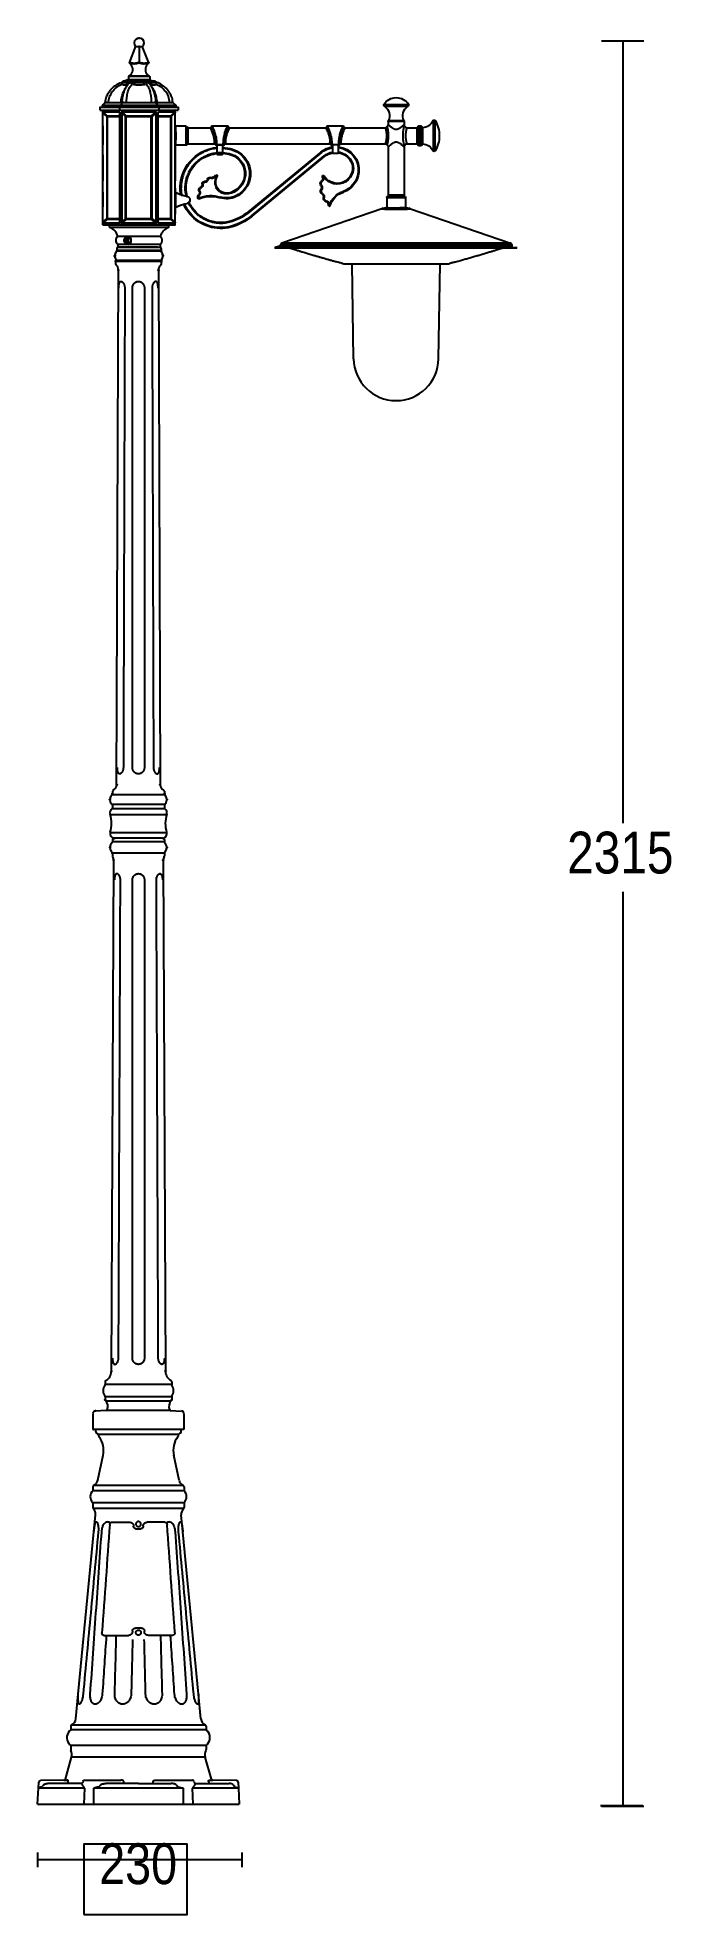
# Model space of a CAD drawing. Extents: x 0 to 163, y 0 to 482.
import ezdxf

# ---------------------------------------------------------------- set-up
doc = ezdxf.new("R2010")
doc.units = 0
doc.layers.add('LIVELLO_1', color=160, linetype='Continuous')
doc.styles.add('STD', font='txt')

# ---------------------------------------------------------------- blocks, each defined once
blk = doc.blocks.new('AI9-BLK1')
at = {"layer": 'LIVELLO_1', "color": 7}
for p, q in [((-57.43, 234.6), (-55.77, 238.88)), ((-54.94, 238.88), (-54.94, 234.73)), ((-52.45, 234.6), (-54.11, 238.88)), ((63.94, 240.23), (74.85, 240.23)), ((69.4, 240.23), (69.4, 39.21)), ((-57.35, 234.56), (-57.31, 234.64)), ((-59.46, 229.61), (-59.29, 229.67)), ((-59.3, 229.19), (-59.46, 229.61)), ((-59.33, 229.51), (-57.31, 229.51)), ((-50.94, 229.9), (-58.94, 229.9)), ((-57.57, 230.29), (-58.76, 229.9)), ((-57.67, 231.07), (-57.67, 230.27)), ((-52.21, 231.07), (-57.67, 231.07)), ((-52.21, 230.27), (-57.67, 230.27)), ((-52.26, 231.16), (-57.62, 231.16)), ((-52.3, 230.27), (-57.58, 230.27)), ((-56.74, 229.19), (-57.2, 229.61)), ((-57.19, 229.61), (-57.1, 229.67)), ((-57.01, 229.51), (-52.87, 229.51)), ((-52.68, 229.61), (-53.14, 229.19)), ((-52.68, 229.59), (-52.76, 229.66)), ((-52.56, 229.51), (-50.55, 229.51)), ((-52.3, 230.27), (-51.1, 229.88)), ((-52.21, 231.07), (-52.21, 230.27)), ((-50.41, 229.59), (-50.58, 229.66)), ((-50.57, 229.19), (-50.41, 229.61)), ((-65.02, 223.28), (-65.02, 222.49)), ((-65.02, 223.2), (-44.85, 223.2)), ((-65.02, 222.41), (-44.85, 222.41)), ((-63.61, 224.44), (-64.41, 223.76)), ((-64.41, 223.76), (-64.41, 223.28)), ((-64.41, 223.69), (-45.47, 223.69)), ((-64.23, 193), (-64.23, 222.39)), ((-64.14, 222.48), (-45.74, 222.48)), ((-63.11, 221.02), (-64.13, 221.9)), ((-59.93, 221.9), (-64.13, 221.9)), ((-63.26, 224.38), (-63.61, 224.41)), ((-63.61, 224.38), (-46.26, 224.38)), ((-59.93, 221.9), (-60.05, 221.02)), ((-59.97, 223.28), (-59.97, 222.49)), ((-59.28, 224.38), (-59.67, 223.69)), ((-59.66, 223.76), (-59.66, 223.28)), ((-59.28, 224.41), (-59.4, 224.38)), ((-59.29, 221.87), (-59.29, 222.39)), ((-58.79, 224.38), (-59.28, 224.41)), ((-58.26, 221.02), (-59.18, 221.9)), ((-50.7, 221.9), (-59.18, 221.9)), ((-50.7, 221.9), (-51.85, 221.02)), ((-50.6, 224.41), (-51.08, 224.38)), ((-50.47, 224.38), (-50.6, 224.41)), ((-50.6, 224.38), (-50.2, 223.69)), ((-50.59, 221.88), (-50.59, 222.39)), ((-50.2, 223.75), (-50.2, 223.26)), ((-45.75, 221.9), (-49.93, 221.9)), ((-49.89, 223.26), (-49.89, 222.48)), ((-45.75, 221.9), (-46.77, 221.02)), ((-46.61, 224.38), (-46.26, 224.41)), ((-46.26, 224.43), (-45.47, 223.75)), ((-45.64, 193), (-45.64, 222.39)), ((-45.47, 223.75), (-45.47, 223.26)), ((-44.85, 223.26), (-44.85, 222.48)), ((14.35, 223.83), (7.98, 223.83)), ((7.98, 223.83), (7.98, 223.62)), ((14.35, 223.62), (7.98, 223.62)), ((8.01, 223.94), (14.32, 223.94)), ((8.07, 223.46), (14.25, 223.46)), ((14.35, 223.83), (14.35, 223.62)), ((-64.29, 214.91), (-64.29, 217.63)), ((-63.17, 220.82), (-64.23, 221.73)), ((-64.22, 218.45), (-64.22, 213.57)), ((-63.17, 194.57), (-63.17, 220.82)), ((-63.17, 220.82), (-59.95, 220.82)), ((-63.11, 221.02), (-60.05, 221.02)), ((-63.06, 194.57), (-63.06, 220.82)), ((-59.84, 221.65), (-59.95, 220.82)), ((-59.84, 193.74), (-59.84, 221.65)), ((-59.33, 193.72), (-59.33, 221.66)), ((-58.45, 220.82), (-59.33, 221.66)), ((-58.45, 194.57), (-58.45, 220.82)), ((-58.45, 220.82), (-51.69, 220.82)), ((-58.26, 194.36), (-58.26, 221.02)), ((-58.26, 221.02), (-51.85, 221.02)), ((-51.85, 194.36), (-51.85, 221.02)), ((-50.55, 221.69), (-51.69, 220.82)), ((-51.69, 220.82), (-51.69, 194.57)), ((-50.55, 193.7), (-50.55, 221.69)), ((-50.04, 193.76), (-50.04, 221.62)), ((-50.04, 220.82), (-46.7, 220.82)), ((-49.93, 221.02), (-46.77, 221.02)), ((-46.82, 220.82), (-46.82, 194.57)), ((-45.64, 221.73), (-46.7, 220.82)), ((-46.7, 220.82), (-46.7, 194.57)), ((-45.7, 217.63), (-45.7, 214.91)), ((-45.57, 218.31), (-45.57, 213.43)), ((-42.95, 218.31), (-45.57, 218.31)), ((-42.95, 218.31), (-42.95, 213.43)), ((-42.63, 213.62), (-42.63, 218.12)), ((-42.3, 213.81), (-42.3, 217.93)), ((-42.3, 217.93), (-36.64, 217.93)), ((-36.11, 218.4), (-32.19, 218.4)), ((-31.66, 217.93), (-6.99, 217.93)), ((-6.5, 218.4), (-2.49, 218.4)), ((-1.97, 217.93), (8.44, 217.93)), ((13.22, 219.57), (9.11, 219.57)), ((9.11, 219.57), (9.11, 218.66)), ((13.2, 219.66), (9.13, 219.66)), ((13.22, 219.57), (13.22, 218.66)), ((13.88, 217.93), (16.56, 217.93)), ((16.56, 213.81), (16.56, 217.93)), ((16.78, 213.52), (16.78, 218.22)), ((16.97, 218.4), (17.53, 218.4)), ((16.97, 213.34), (16.97, 218.4)), ((17.53, 213.34), (17.53, 218.4)), ((17.72, 213.52), (17.72, 218.22)), ((17.96, 217.94), (17.96, 213.8)), ((20.64, 219.75), (20.64, 211.99)), ((20.89, 219.9), (20.93, 219.9)), ((20.93, 211.84), (20.93, 219.9)), ((21.17, 211.97), (21.17, 219.77)), ((-64.23, 206.87), (-64.23, 215.19)), ((-45.64, 215.19), (-45.64, 206.87)), ((-42.95, 213.43), (-45.57, 213.43)), ((-42.3, 213.81), (-35.54, 213.81)), ((-35.54, 213.81), (-35.54, 214.08)), ((-35.17, 213.79), (-35.17, 213.48)), ((-35.05, 213.34), (-35.05, 213.5)), ((-35.02, 213.68), (-35.02, 213.58)), ((-34.9, 211.24), (-34.9, 213.33)), ((-34.71, 213.65), (-33.59, 213.65)), ((-34.71, 213.49), (-33.59, 213.49)), ((-33.4, 211.24), (-33.4, 213.33)), ((-33.29, 213.68), (-33.29, 213.58)), ((-33.25, 213.5), (-33.25, 213.34)), ((-33.14, 213.48), (-33.14, 213.79)), ((-32.76, 214.08), (-32.76, 213.81)), ((-32.76, 213.81), (-5.87, 213.81)), ((-5.87, 213.81), (-5.87, 214.11)), ((-5.49, 213.8), (-5.49, 213.45)), ((-5.39, 213.54), (-5.39, 213.71)), ((-5.39, 213.34), (-5.39, 213.49)), ((-5.21, 213.32), (-5.21, 211.52)), ((-5.03, 213.65), (-3.9, 213.65)), ((-3.9, 213.49), (-5.03, 213.49)), ((-3.72, 213.32), (-3.72, 211.5)), ((-3.58, 213.57), (-3.58, 213.68)), ((-3.56, 213.5), (-3.56, 213.34)), ((-3.43, 213.48), (-3.43, 213.79)), ((-3.07, 214.08), (-3.07, 213.81)), ((-3.07, 213.81), (8.44, 213.81)), ((9.11, 213.08), (9.11, 200.65)), ((13.22, 213.08), (13.22, 200.65)), ((13.88, 213.81), (16.56, 213.81)), ((16.97, 213.34), (17.53, 213.34)), ((-64.18, 204.32), (-64.18, 210.93)), ((-45.64, 210.93), (-45.64, 204.32)), ((-33.4, 211.45), (-34.9, 211.45)), ((-34.71, 211.08), (-33.59, 211.08)), ((-33.59, 211.06), (-34.71, 211.06)), ((-8.18, 211.69), (-26.85, 196.33)), ((-8.05, 211.53), (-26.72, 196.17)), ((-26.02, 195.32), (-7.36, 210.69)), ((-25.89, 195.17), (-7.23, 210.53)), ((-5.21, 211.5), (-5.21, 211.47)), ((-3.9, 211.31), (-5.03, 211.31)), ((20.89, 211.84), (20.93, 211.84)), ((-64.29, 195.75), (-64.29, 202.37)), ((-64.22, 201.35), (-64.27, 201.33)), ((-64.27, 197.62), (-64.27, 201.33)), ((-64.22, 201.35), (-64.22, 197.59)), ((-45.7, 202.37), (-45.7, 195.75)), ((-45.57, 201.24), (-45.57, 197.49)), ((-45.57, 201.24), (-45.56, 201.22)), ((-45.56, 197.51), (-45.56, 201.22)), ((-44.18, 200.68), (-44.21, 200.69)), ((8.73, 199.96), (13.6, 199.96)), ((8.73, 199.96), (8.73, 197.12)), ((8.84, 200.23), (8.99, 200.38)), ((8.84, 200.23), (13.49, 200.23)), ((8.99, 200.38), (13.33, 200.38)), ((9.11, 200.65), (13.22, 200.65)), ((13.49, 200.23), (13.33, 200.38)), ((13.6, 199.96), (13.6, 197.12)), ((-64.22, 197.59), (-64.27, 197.62)), ((-64.23, 193.65), (-63.17, 194.57)), ((-64.13, 193.49), (-63.11, 194.36)), ((-64.13, 193.49), (-59.93, 193.49)), ((-63.17, 194.57), (-59.95, 194.57)), ((-60.05, 194.36), (-63.11, 194.36)), ((-60.05, 194.36), (-59.93, 193.49)), ((-59.93, 193), (-59.93, 193.49)), ((-59.33, 193.72), (-58.45, 194.57)), ((-59.29, 193), (-59.29, 193.51)), ((-59.18, 193.49), (-58.26, 194.36)), ((-59.18, 193.49), (-50.7, 193.49)), ((-58.45, 194.57), (-51.69, 194.57)), ((-51.85, 194.36), (-58.26, 194.36)), ((-51.85, 194.36), (-50.7, 193.49)), ((-51.69, 194.57), (-50.55, 193.7)), ((-50.59, 193.51), (-50.59, 193)), ((-50.04, 194.57), (-46.7, 194.57)), ((-49.95, 193), (-49.95, 193.49)), ((-46.77, 194.36), (-49.93, 194.36)), ((-49.93, 193.49), (-45.75, 193.49)), ((-46.77, 194.36), (-45.75, 193.49)), ((-46.7, 194.57), (-45.64, 193.65)), ((-45.57, 197.49), (-45.56, 197.51)), ((7.46, 197.1), (-18.23, 188.26)), ((7.46, 197.1), (14.84, 197.1)), ((14.48, 197.15), (7.75, 197.15)), ((8, 197.14), (14.29, 197.14)), ((13.71, 197.15), (8.49, 197.15)), ((8.73, 197.12), (13.6, 197.12)), ((8.81, 197.33), (12.35, 197.33)), ((9.3, 197.31), (12.07, 197.31)), ((12.97, 197.31), (12.08, 197.31)), ((13.49, 197.33), (12.35, 197.33)), ((14.84, 197.1), (40.53, 188.26)), ((-45.74, 192.9), (-64.14, 192.9)), ((-62.57, 192.39), (-62.57, 192.81)), ((-47.37, 192.29), (-62.51, 192.29)), ((-60.42, 190.04), (-49.46, 190.04)), ((-47.3, 192.39), (-47.3, 192.81)), ((40.53, 188.26), (-18.23, 188.26)), ((-60.97, 183.64), (-60.97, 182.81)), ((-49.3, 183.59), (-60.91, 183.59)), ((-49.2, 183.54), (-60.91, 183.54)), ((-49.3, 186.24), (-60.72, 186.24)), ((-60.69, 186.91), (-60.69, 186.35)), ((-49.27, 186.35), (-60.66, 186.35)), ((-49.27, 183.79), (-60.66, 183.79)), ((-49.47, 187.88), (-60.41, 187.88)), ((-59.86, 187.25), (-60.4, 187.21)), ((-60.36, 187.87), (-60.36, 187.35)), ((-60.23, 187.25), (-49.56, 187.25)), ((-50.09, 187.25), (-59.86, 187.25)), ((-50.42, 187.25), (-59.42, 187.25)), ((-50.09, 187.25), (-49.55, 187.21)), ((-49.47, 187.36), (-49.47, 187.88)), ((-49.26, 186.91), (-49.26, 186.35)), ((-49.25, 183.64), (-49.25, 182.81)), ((-19.99, 187.11), (-19.99, 187.01)), ((-18.85, 187.46), (-19.95, 187.16)), ((-19.95, 187.16), (42.25, 187.16)), ((42.23, 186.94), (-19.93, 186.94)), ((41.16, 187.46), (-18.85, 187.46)), ((-18.49, 187.98), (-18.56, 187.75)), ((-18.49, 187.98), (40.79, 187.98)), ((40.79, 187.98), (40.86, 187.75)), ((-60.71, 48.99), (-60.27, 181.45)), ((-49.95, 181.45), (-49.51, 48.99)), ((-1.61, 182.91), (23.91, 182.91)), ((0.23, 158.52), (-0.19, 182.91)), ((22.07, 158.52), (22.5, 182.91)), ((-48.31, 46.46), (-61.91, 46.46)), ((-48.31, 43.96), (-61.91, 43.96)), ((-61.81, 47.39), (-61.81, 46.72)), ((-61.81, 43.7), (-61.81, 43)), ((-48.41, 47.39), (-48.41, 46.72)), ((-48.41, 43.7), (-48.41, 43)), ((-62.43, 41.45), (-47.79, 41.45)), ((-48.29, 42.85), (-61.93, 42.85)), ((-62.4, 36.8), (-47.82, 36.8)), ((-61.79, 34.97), (-61.79, 34.42)), ((-48.42, 34.42), (-61.79, 34.42)), ((-61.49, 35.28), (-61.09, 35.31)), ((-48.91, 35.31), (-61.3, 35.31)), ((-49.13, 35.31), (-61.09, 35.31)), ((-48.73, 35.28), (-49.13, 35.31)), ((-48.44, 34.97), (-48.44, 34.42)), ((-61.49, 29.68), (-62.09, -101.7)), ((-61.79, 31.47), (-61.79, 30.71)), ((-48.42, 31.46), (-61.79, 31.46)), ((-48.73, 29.68), (-48.13, -101.7)), ((-48.44, 31.47), (-48.44, 30.71)), ((69.4, 21.54), (69.4, -213.42)), ((-46.52, -105.1), (-63.69, -105.1)), ((-63.68, -104.38), (-63.68, -105.09)), ((-46.54, -104.38), (-46.54, -105.09)), ((-46.52, -108.27), (-63.69, -108.27)), ((-63.68, -108.27), (-63.68, -109.04)), ((-63.61, -109.25), (-46.61, -109.25)), ((-46.54, -108.27), (-46.54, -109.04)), ((-66.82, -112.48), (-66.82, -116.65)), ((-63.41, -111.78), (-66.22, -111.88)), ((-62.13, -111.78), (-63.42, -111.78)), ((-48.09, -111.78), (-62.13, -111.78)), ((-46.8, -111.78), (-48.09, -111.78)), ((-46.82, -111.78), (-44, -111.88)), ((-43.4, -112.48), (-43.4, -116.65)), ((-66.79, -116.62), (-66.7, -116.62)), ((-55.11, -116.61), (-66.7, -116.61)), ((-66.09, -117.21), (-66.09, -116.61)), ((-44.13, -116.61), (-66.09, -116.61)), ((-44.78, -117.95), (-65.44, -117.95)), ((-43.62, -116.61), (-55.11, -116.61)), ((-44.13, -117.21), (-44.13, -116.61)), ((-43.43, -116.62), (-43.62, -116.62)), ((-65.55, -129.64), (-64.19, -123.26)), ((-44.67, -129.64), (-46.03, -123.26)), ((-66.84, -131.37), (-66.84, -132.35)), ((-43.38, -132.35), (-66.84, -132.35)), ((-43.6, -131.01), (-66.62, -131.01)), ((-43.38, -131.37), (-43.38, -132.35)), ((-66.84, -135.41), (-66.84, -136.69)), ((-66.84, -135.41), (-43.38, -135.41)), ((-43.5, -136.97), (-66.72, -136.97)), ((-66.56, -142.92), (-66.13, -138.58)), ((-43.66, -142.92), (-44.09, -138.58)), ((-43.38, -135.41), (-43.38, -136.69)), ((-70.58, -184.64), (-66.56, -142.92)), ((-55.74, -142.12), (-54.82, -142.12)), ((-54.82, -142.12), (-54.48, -142.12)), ((-51.53, -140.46), (-52.89, -140.46)), ((-48.32, -140.46), (-49.68, -140.46)), ((-39.64, -184.64), (-43.66, -142.92)), ((-54.36, -167.64), (-55.86, -167.64)), ((-46.31, -169.53), (-46.85, -169.53)), ((-71.19, -190.97), (-70.58, -184.64)), ((-39.03, -190.97), (-39.64, -184.64)), ((-72.51, -192.91), (-72.51, -193.84)), ((-72.29, -192.56), (-37.93, -192.56)), ((-37.71, -192.91), (-37.71, -193.84)), ((-37.71, -193.84), (-72.51, -193.84)), ((-73.9, -206.46), (-72.28, -200.85)), ((-37.71, -197.81), (-72.51, -197.81)), ((-72.51, -197.81), (-72.51, -198.9)), ((-37.93, -200.85), (-72.28, -200.85)), ((-36.32, -206.46), (-37.93, -200.85)), ((-37.71, -197.81), (-37.71, -198.9)), ((-80.84, -208.76), (-80.75, -207.24)), ((-74.27, -206.76), (-80.29, -206.86)), ((-74.27, -206.75), (-73.49, -206.75)), ((-68.99, -206.75), (-59.6, -206.75)), ((-58.92, -207.13), (-58.92, -207.59)), ((-51.3, -207.59), (-51.3, -207.13)), ((-50.61, -206.75), (-41.22, -206.75)), ((-36.73, -206.75), (-35.95, -206.75)), ((-29.93, -206.86), (-35.95, -206.76)), ((-29.47, -207.24), (-29.38, -208.76)), ((-81.05, -212.9), (-80.84, -208.76)), ((-68.98, -208.76), (-80.84, -208.76)), ((-68.98, -208.76), (-69.17, -212.9)), ((-55.11, -208.76), (-66.59, -208.76)), ((-66.59, -212.9), (-66.59, -208.76)), ((-43.63, -208.76), (-55.11, -208.76)), ((-43.63, -208.76), (-43.63, -212.9)), ((-41.05, -212.9), (-41.23, -208.76)), ((-29.38, -208.76), (-41.23, -208.76)), ((-29.38, -208.76), (-29.17, -212.9)), ((-81.05, -212.9), (-55.11, -212.9)), ((-55.11, -212.9), (-29.17, -212.9)), ((63.71, -213.28), (74.61, -213.28)), ((63.94, -213.4), (74.85, -213.4)), ((-81.03, -225.37), (-81.03, -229.07)), ((-28.53, -225.37), (-28.53, -229.07)), ((-28.53, -227.22), (-81.03, -227.22))]:
    blk.add_line(p, q, dxfattribs=at)
for points in [[(-55.77, 238.88), (-55.72, 238.85), (-55.67, 238.83), (-55.62, 238.82), (-55.57, 238.8), (-55.52, 238.79), (-55.46, 238.79), (-55.4, 238.78), (-55.34, 238.78), (-55.29, 238.79), (-55.23, 238.79), (-55.17, 238.8), (-55.11, 238.82), (-55.06, 238.83), (-55, 238.85), (-54.94, 238.88), (-54.89, 238.85), (-54.84, 238.84), (-54.8, 238.83), (-54.75, 238.81), (-54.7, 238.8), (-54.65, 238.79), (-54.6, 238.79), (-54.55, 238.78), (-54.5, 238.78), (-54.46, 238.78), (-54.41, 238.79), (-54.37, 238.79), (-54.32, 238.8), (-54.28, 238.81), (-54.23, 238.83), (-54.19, 238.84), (-54.15, 238.85), (-54.11, 238.88)], [(-57.39, 234.79), (-57.4, 234.78), (-57.4, 234.76), (-57.4, 234.75), (-57.4, 234.73), (-57.4, 234.71), (-57.4, 234.7), (-57.39, 234.68), (-57.39, 234.67), (-57.38, 234.64), (-57.36, 234.62), (-57.34, 234.6), (-57.32, 234.6), (-57.3, 234.58), (-57.28, 234.58), (-57.24, 234.56)], [(-57.4, 234.79), (-57.22, 234.73), (-57.06, 234.68), (-56.89, 234.64), (-56.73, 234.61), (-56.58, 234.58), (-56.43, 234.56), (-56.27, 234.55), (-56.13, 234.55), (-55.98, 234.56), (-55.82, 234.58), (-55.65, 234.61), (-55.49, 234.64), (-55.31, 234.68), (-55.13, 234.73), (-54.94, 234.79)], [(-57.34, 234.61), (-57.24, 234.58), (-57.13, 234.55), (-57.02, 234.52), (-56.92, 234.49), (-56.8, 234.46), (-56.69, 234.45), (-56.58, 234.43), (-56.47, 234.41), (-56.36, 234.4), (-56.24, 234.39), (-56.13, 234.39), (-56.01, 234.4), (-55.89, 234.41), (-55.78, 234.43), (-55.66, 234.45), (-55.54, 234.46), (-55.42, 234.49), (-55.29, 234.52), (-55.18, 234.55), (-55.06, 234.58), (-54.94, 234.61)], [(-54.94, 234.79), (-54.75, 234.73), (-54.56, 234.68), (-54.39, 234.64), (-54.22, 234.61), (-54.06, 234.58), (-53.9, 234.56), (-53.74, 234.55), (-53.59, 234.55), (-53.45, 234.56), (-53.3, 234.58), (-53.14, 234.61), (-52.98, 234.64), (-52.82, 234.68), (-52.65, 234.73), (-52.48, 234.79)], [(-54.94, 234.61), (-54.82, 234.58), (-54.7, 234.55), (-54.58, 234.52), (-54.46, 234.49), (-54.34, 234.46), (-54.22, 234.45), (-54.1, 234.43), (-53.98, 234.41), (-53.86, 234.4), (-53.75, 234.39), (-53.63, 234.39), (-53.52, 234.4), (-53.4, 234.41), (-53.29, 234.43), (-53.18, 234.45), (-53.07, 234.46), (-52.96, 234.49), (-52.85, 234.52), (-52.74, 234.55), (-52.64, 234.58), (-52.53, 234.61)], [(-52.49, 234.79), (-52.49, 234.78), (-52.47, 234.76), (-52.47, 234.75), (-52.47, 234.73), (-52.47, 234.71), (-52.47, 234.7), (-52.49, 234.68), (-52.49, 234.67), (-52.5, 234.64), (-52.51, 234.62), (-52.54, 234.6), (-52.56, 234.6), (-52.58, 234.58), (-52.6, 234.58), (-52.63, 234.56)], [(-52.62, 234.64), (-52.53, 234.52), (-52.51, 234.48), (-52.46, 234.43)], [(-52.29, 230.27), (-54.94, 230.27), (-57.59, 230.27)], [(-59.95, 220.82), (-59.95, 194.57), (-59.84, 193.74)], [(-5.21, 211.49), (-5.21, 211.5), (-5.21, 211.51)], [(-42.05, 198.75), (-42.06, 198.75), (-42.07, 198.75)], [(-61.87, -140.45), (-61.79, -140.45), (-61.71, -140.45)], [(-49.68, -140.46), (-51.13, -140.46), (-51.53, -140.46)], [(-63.64, -169.56), (-63.51, -169.56), (-63.38, -169.56)], [(-61.08, -169.54), (-61.02, -169.54), (-60.95, -169.54), (-60.87, -169.54), (-60.78, -169.54)], [(-46.85, -169.53), (-49.44, -169.53), (-52.58, -169.53)], [(-69.7, -207.61), (-69.75, -207.61), (-69.79, -207.61)], [(-40.52, -207.61), (-40.47, -207.61), (-40.43, -207.61)]]:
    blk.add_lwpolyline(points, dxfattribs=at)
blk.add_lwpolyline([(-69.15, -241.26), (-42.55, -241.26), (-42.55, -223.21), (-69.15, -223.21)], close=True, dxfattribs=at)
for centre, radius in [((-57.67, 230.27), 0.0916), ((-57.67, 230.27), 0.0916), ((-49.53, 187.25), 0.0893), ((-48.81, 184.96), 0.0899), ((-48.78, 185.07), 0.0893), ((-47.76, 45.26), 0.0916), ((-61.47, 35.27), 0.0922), ((-61.47, 29.69), 0.0922)]:
    blk.add_circle(centre, radius, dxfattribs=at)
for centre, major_axis, ratio in [((-54.94, 240.97), (0.0904, 0), 0.986757), ((-52.21, 230.27), (0.0023, -0.0916), 0.97431), ((-59.78, 193.63), (0.0905, 0), 0.936333), ((-59.78, 193.63), (0.0905, 0), 0.936333), ((-59.39, 194.02), (0.0905, 0), 0.985805), ((-59.39, 194.02), (0.0905, 0), 0.985805), ((-50.43, 194.02), (0.091, 0), 0.980155), ((-50.04, 193.63), (0.0899, 0), 0.94256), ((-50.04, 193.63), (0.0899, 0), 0.94256), ((-61.22, 184.96), (0.0016, -0.0892), 0.981495), ((-61.15, 185.07), (0.0012, -0.0894), 0.986423), ((-60.96, 183.64), (-0.0011, -0.0985), 0.941373), ((-60.91, 183.54), (-0.002, -0.121), 0.773617), ((-60.66, 183.79), (0.0001, -0.0916), 0.974624), ((-60.37, 187.21), (0.0904, 0), 0.988661), ((-49.27, 183.79), (-0.0023, -0.0916), 0.97431), ((-49.25, 183.64), (0.0028, -0.0985), 0.923567), ((-49.2, 183.54), (0.003, -0.121), 0.74944), ((-60.27, 181.3), (-0.0022, -0.0961), 0.953146), ((-49.96, 181.3), (0.0034, -0.0961), 0.964465), ((-60.67, 49.09), (0, -0.0941), 0.974359), ((-49.55, 49.09), (0.0017, -0.0941), 0.955884), ((-62.46, 45.26), (0.094, 0), 0.976461), ((-61.8, 46.74), (0.0022, -0.0939), 0.975869), ((-48.42, 46.74), (-0.0006, -0.0939), 0.982549), ((-61.33, 35.3), (0.0928, 0), 0.962684), ((-62.43, 32.95), (0.0001, -0.0961), 0.977598), ((-61.77, 31.47), (0.0018, -0.0941), 0.96777), ((-48.75, 29.68), (0.0939, 0), 0.976485), ((-48.45, 31.47), (-0.0011, -0.0941), 0.986194), ((-47.78, 32.94), (0.091, 0), 0.956044), ((-62.07, -101.67), (-0.0024, -0.0941), 0.974039), ((-48.15, -101.6), (0.0047, -0.0937), 0.976739), ((-63.66, -109.01), (0.0928, 0), 0.988003), ((-46.56, -109.01), (0.0928, 0), 0.988003), ((-66.19, -111.85), (-0.0034, -0.0941), 0.985635)]:
    blk.add_ellipse(centre, major_axis=major_axis, ratio=ratio, dxfattribs=at)
for points, knots in [([(-54.07, 238.78), (-53.56, 239.25), (-53.53, 240.06), (-54.01, 240.57), (-54.49, 241.08), (-55.29, 241.11), (-55.8, 240.63), (-56.32, 240.15), (-56.35, 239.35), (-55.87, 238.84), (-55.85, 238.82), (-55.83, 238.8), (-55.8, 238.78)], [0, 0, 0, 0, 1, 1, 1, 2, 2, 2, 3, 3, 3, 4, 4, 4, 4]), ([(-57.62, 231.16), (-56.66, 231.65), (-56.28, 232.82), (-56.77, 233.77), (-56.92, 234.06), (-57.13, 234.3), (-57.39, 234.48)], [0, 0, 0, 0, 1, 1, 1, 2, 2, 2, 2]), ([(-52.49, 234.48), (-53.37, 233.87), (-53.59, 232.66), (-52.97, 231.78), (-52.79, 231.52), (-52.54, 231.3), (-52.26, 231.16)], [0, 0, 0, 0, 1, 1, 1, 2, 2, 2, 2]), ([(-63.62, 224.45), (-63.58, 225.04), (-63.46, 225.52), (-63.3, 225.93), (-63.18, 226.25), (-63.04, 226.53), (-62.86, 226.81), (-62.61, 227.23), (-62.28, 227.68), (-61.89, 228.07), (-61.3, 228.68), (-60.54, 229.19), (-59.46, 229.59)], [0, 0, 0, 0, 1, 1, 1, 2, 2, 2, 3, 3, 3, 4, 4, 4, 4]), ([(-62.79, 224.43), (-62.78, 224.9), (-62.69, 225.37), (-62.53, 225.83), (-62.37, 226.29), (-62.13, 226.73), (-61.84, 227.13)], [0, 0, 0, 0, 1, 1, 1, 2, 2, 2, 2]), ([(-61.84, 227.13), (-61.54, 227.56), (-61.16, 227.96), (-60.74, 228.29), (-60.31, 228.64), (-59.83, 228.92), (-59.31, 229.15)], [0, 0, 0, 0, 1, 1, 1, 2, 2, 2, 2]), ([(-59.58, 224.43), (-59.55, 224.91), (-59.49, 225.38), (-59.38, 225.83), (-59.28, 226.29), (-59.14, 226.73), (-58.97, 227.13)], [0, 0, 0, 0, 1, 1, 1, 2, 2, 2, 2]), ([(-59.31, 229.15), (-59.28, 229.1), (-59.25, 229.07), (-59.21, 229.05), (-59.18, 229.02), (-59.14, 229.01), (-59.11, 229), (-59.07, 228.98), (-59.04, 228.97), (-59.01, 228.97), (-58.97, 228.96), (-58.92, 228.96), (-58.88, 228.95), (-58.82, 228.95), (-58.77, 228.95), (-58.71, 228.95), (-58.64, 228.95), (-58.57, 228.96), (-58.5, 228.96), (-58.4, 228.97), (-58.29, 228.98), (-58.17, 229.01), (-58.03, 229.03), (-57.89, 229.06), (-57.73, 229.1)], [0, 0, 0, 0, 1, 1, 1, 2, 2, 2, 3, 3, 3, 4, 4, 4, 5, 5, 5, 6, 6, 6, 7, 7, 7, 8, 8, 8, 8]), ([(-59.28, 224.45), (-59.26, 225.03), (-59.2, 225.53), (-59.11, 225.99), (-59.04, 226.32), (-58.96, 226.63), (-58.88, 226.9), (-58.84, 227.04), (-58.79, 227.17), (-58.74, 227.3), (-58.69, 227.44), (-58.64, 227.58), (-58.58, 227.72), (-58.51, 227.88), (-58.43, 228.05), (-58.33, 228.22), (-58.23, 228.41), (-58.1, 228.61), (-57.99, 228.78)], [0, 0, 0, 0, 1, 1, 1, 2, 2, 2, 3, 3, 3, 4, 4, 4, 5, 5, 5, 6, 6, 6, 6]), ([(-58.15, 224.43), (-58.16, 224.89), (-58.14, 225.34), (-58.09, 225.8), (-58.03, 226.25), (-57.94, 226.7), (-57.81, 227.13)], [0, 0, 0, 0, 1, 1, 1, 2, 2, 2, 2]), ([(-57.81, 227.13), (-57.7, 227.52), (-57.56, 227.9), (-57.38, 228.24), (-57.19, 228.58), (-56.97, 228.89), (-56.7, 229.15)], [0, 0, 0, 0, 1, 1, 1, 2, 2, 2, 2]), ([(-56.7, 229.15), (-56.42, 229.08), (-56.19, 229.05), (-55.95, 229.01), (-55.76, 228.99), (-55.56, 228.97), (-55.37, 228.96), (-55.23, 228.95), (-55.08, 228.95), (-54.94, 228.95), (-54.8, 228.95), (-54.65, 228.95), (-54.5, 228.96), (-54.32, 228.97), (-54.12, 228.99), (-53.92, 229.01), (-53.69, 229.05), (-53.45, 229.08), (-53.18, 229.15)], [0, 0, 0, 0, 1, 1, 1, 2, 2, 2, 3, 3, 3, 4, 4, 4, 5, 5, 5, 6, 6, 6, 6]), ([(-53.18, 229.15), (-52.91, 228.89), (-52.68, 228.58), (-52.5, 228.24), (-52.32, 227.9), (-52.18, 227.52), (-52.07, 227.13)], [0, 0, 0, 0, 1, 1, 1, 2, 2, 2, 2]), ([(-51.57, 228.32), (-51.68, 228.48), (-51.79, 228.62), (-51.9, 228.78), (-52.12, 229.08), (-52.37, 229.36), (-52.68, 229.59)], [0, 0, 0, 0, 1, 1, 1, 2, 2, 2, 2]), ([(-52.15, 229.1), (-51.97, 229.06), (-51.82, 229.02), (-51.67, 229), (-51.55, 228.98), (-51.44, 228.97), (-51.34, 228.96), (-51.27, 228.95), (-51.21, 228.95), (-51.14, 228.95), (-51.09, 228.95), (-51.04, 228.95), (-50.98, 228.96), (-50.94, 228.96), (-50.9, 228.97), (-50.86, 228.97), (-50.83, 228.98), (-50.8, 228.99), (-50.76, 229), (-50.73, 229.01), (-50.7, 229.03), (-50.67, 229.05), (-50.63, 229.07), (-50.6, 229.1), (-50.57, 229.15)], [0, 0, 0, 0, 1, 1, 1, 2, 2, 2, 3, 3, 3, 4, 4, 4, 5, 5, 5, 6, 6, 6, 7, 7, 7, 8, 8, 8, 8]), ([(-51.73, 224.43), (-51.71, 224.91), (-51.73, 225.37), (-51.79, 225.83), (-51.85, 226.28), (-51.94, 226.72), (-52.07, 227.13)], [0, 0, 0, 0, 1, 1, 1, 2, 2, 2, 2]), ([(-50.6, 224.45), (-50.62, 225.03), (-50.68, 225.53), (-50.77, 225.99), (-50.84, 226.32), (-50.91, 226.63), (-51, 226.9), (-51.04, 227.04), (-51.08, 227.17), (-51.14, 227.3), (-51.19, 227.44), (-51.23, 227.58), (-51.3, 227.72), (-51.37, 227.88), (-51.45, 228.05), (-51.54, 228.22), (-51.65, 228.41), (-51.78, 228.61), (-51.9, 228.78)], [0, 0, 0, 0, 1, 1, 1, 2, 2, 2, 3, 3, 3, 4, 4, 4, 5, 5, 5, 6, 6, 6, 6]), ([(-50.3, 224.43), (-50.32, 224.89), (-50.39, 225.35), (-50.49, 225.8), (-50.59, 226.26), (-50.73, 226.71), (-50.91, 227.13)], [0, 0, 0, 0, 1, 1, 1, 2, 2, 2, 2]), ([(-50.57, 229.15), (-50.05, 228.92), (-49.57, 228.64), (-49.13, 228.29), (-48.71, 227.96), (-48.34, 227.56), (-48.04, 227.13)], [0, 0, 0, 0, 1, 1, 1, 2, 2, 2, 2]), ([(-46.26, 224.45), (-46.3, 225.04), (-46.42, 225.52), (-46.57, 225.93), (-46.7, 226.25), (-46.84, 226.53), (-47.01, 226.81), (-47.27, 227.23), (-47.59, 227.68), (-47.99, 228.07), (-48.58, 228.68), (-49.33, 229.19), (-50.41, 229.59)], [0, 0, 0, 0, 1, 1, 1, 2, 2, 2, 3, 3, 3, 4, 4, 4, 4]), ([(-47.09, 224.43), (-47.1, 224.92), (-47.19, 225.4), (-47.36, 225.86), (-47.52, 226.31), (-47.76, 226.74), (-48.04, 227.13)], [0, 0, 0, 0, 1, 1, 1, 2, 2, 2, 2]), ([(-64.23, 221.73), (-64.23, 221.78), (-64.23, 221.82), (-64.21, 221.85), (-64.19, 221.88), (-64.16, 221.9), (-64.13, 221.9)], [0, 0, 0, 0, 1, 1, 1, 2, 2, 2, 2]), ([(-45.75, 221.9), (-45.72, 221.9), (-45.68, 221.88), (-45.67, 221.85), (-45.65, 221.82), (-45.65, 221.78), (-45.64, 221.73)], [0, 0, 0, 0, 1, 1, 1, 2, 2, 2, 2]), ([(-64.22, 218.45), (-64.24, 218.4), (-64.26, 218.37), (-64.27, 218.32), (-64.28, 218.29), (-64.28, 218.24), (-64.28, 218.21), (-64.28, 218.15), (-64.28, 218.11), (-64.29, 218.06), (-64.3, 218.01), (-64.3, 217.96), (-64.32, 217.91), (-64.32, 217.91), (-64.32, 217.73), (-64.32, 217.73), (-64.33, 217.68), (-64.33, 217.62), (-64.33, 217.57), (-64.33, 217.46), (-64.34, 217.37), (-64.34, 217.26), (-64.34, 217.16), (-64.35, 217.04), (-64.35, 216.94), (-64.35, 216.94), (-64.35, 216.5), (-64.35, 216.5), (-64.35, 216.33), (-64.36, 216.17), (-64.36, 216.01), (-64.36, 215.84), (-64.35, 215.68), (-64.35, 215.52), (-64.35, 215.52), (-64.35, 215.07), (-64.35, 215.07), (-64.35, 214.96), (-64.34, 214.86), (-64.34, 214.75), (-64.34, 214.65), (-64.33, 214.55), (-64.33, 214.44), (-64.33, 214.39), (-64.33, 214.33), (-64.32, 214.27), (-64.32, 214.27), (-64.32, 214.1), (-64.32, 214.1), (-64.3, 214.05), (-64.3, 214), (-64.29, 213.95), (-64.28, 213.9), (-64.28, 213.86), (-64.28, 213.81), (-64.28, 213.77), (-64.28, 213.72), (-64.27, 213.69), (-64.26, 213.64), (-64.24, 213.61), (-64.22, 213.57)], [0, 0, 0, 0, 1, 1, 1, 2, 2, 2, 3, 3, 3, 4, 4, 4, 5, 5, 5, 6, 6, 6, 7, 7, 7, 8, 8, 8, 9, 9, 9, 10, 10, 10, 11, 11, 11, 12, 12, 12, 13, 13, 13, 14, 14, 14, 15, 15, 15, 16, 16, 16, 17, 17, 17, 18, 18, 18, 19, 19, 19, 20, 20, 20, 20]), ([(-45.57, 218.31), (-45.56, 218.26), (-45.56, 218.23), (-45.56, 218.19), (-45.55, 218.14), (-45.55, 218.1), (-45.55, 218.07), (-45.55, 218.07), (-45.55, 217.92), (-45.55, 217.92), (-45.55, 217.87), (-45.55, 217.82), (-45.54, 217.77), (-45.54, 217.77), (-45.54, 217.59), (-45.54, 217.59), (-45.54, 217.54), (-45.54, 217.48), (-45.54, 217.43), (-45.54, 217.33), (-45.54, 217.23), (-45.54, 217.12), (-45.54, 217.02), (-45.53, 216.91), (-45.53, 216.8), (-45.53, 216.8), (-45.53, 216.36), (-45.53, 216.36), (-45.53, 216.2), (-45.53, 216.03), (-45.53, 215.87)], [0, 0, 0, 0, 1, 1, 1, 2, 2, 2, 3, 3, 3, 4, 4, 4, 5, 5, 5, 6, 6, 6, 7, 7, 7, 8, 8, 8, 9, 9, 9, 10, 10, 10, 10]), ([(-36.27, 218.26), (-36.28, 218.22), (-36.29, 218.18), (-36.31, 218.14), (-36.33, 218.1), (-36.36, 218.06), (-36.39, 218.03), (-36.43, 218), (-36.46, 217.97), (-36.51, 217.96), (-36.55, 217.94), (-36.6, 217.94), (-36.64, 217.93)], [0, 0, 0, 0, 1, 1, 1, 2, 2, 2, 3, 3, 3, 4, 4, 4, 4]), ([(-35.54, 214.08), (-35.55, 214.21), (-35.55, 214.34), (-35.56, 214.46), (-35.56, 214.59), (-35.57, 214.72), (-35.59, 214.86), (-35.6, 215.01), (-35.63, 215.16), (-35.65, 215.31), (-35.69, 215.46), (-35.72, 215.62), (-35.76, 215.77), (-35.8, 215.92), (-35.84, 216.07), (-35.89, 216.22), (-35.93, 216.36), (-35.98, 216.49), (-36.03, 216.62), (-36.07, 216.72), (-36.11, 216.81), (-36.15, 216.91), (-36.18, 217.01), (-36.22, 217.09), (-36.27, 217.18), (-36.29, 217.24), (-36.31, 217.29), (-36.33, 217.34), (-36.37, 217.39), (-36.39, 217.44), (-36.41, 217.49), (-36.43, 217.53), (-36.45, 217.58), (-36.48, 217.62), (-36.49, 217.65), (-36.52, 217.7), (-36.54, 217.74), (-36.56, 217.77), (-36.57, 217.8), (-36.59, 217.83), (-36.61, 217.87), (-36.63, 217.9), (-36.64, 217.93)], [0, 0, 0, 0, 1, 1, 1, 2, 2, 2, 3, 3, 3, 4, 4, 4, 5, 5, 5, 6, 6, 6, 7, 7, 7, 8, 8, 8, 9, 9, 9, 10, 10, 10, 11, 11, 11, 12, 12, 12, 13, 13, 13, 14, 14, 14, 14]), ([(-36.27, 218.26), (-36.27, 218.28), (-36.27, 218.28), (-36.27, 218.29), (-36.27, 218.3), (-36.26, 218.31), (-36.26, 218.31), (-36.26, 218.32), (-36.26, 218.32), (-36.25, 218.33), (-36.25, 218.33), (-36.25, 218.33), (-36.24, 218.33), (-36.24, 218.34), (-36.24, 218.34), (-36.24, 218.35), (-36.23, 218.35), (-36.22, 218.36), (-36.22, 218.36), (-36.22, 218.37), (-36.22, 218.37), (-36.21, 218.37), (-36.21, 218.37), (-36.2, 218.38), (-36.2, 218.38), (-36.2, 218.38), (-36.18, 218.38), (-36.18, 218.39), (-36.17, 218.39), (-36.17, 218.39), (-36.16, 218.4), (-36.15, 218.4), (-36.15, 218.4), (-36.14, 218.4), (-36.14, 218.4), (-36.12, 218.4), (-36.12, 218.4)], [0, 0, 0, 0, 1, 1, 1, 2, 2, 2, 3, 3, 3, 4, 4, 4, 5, 5, 5, 6, 6, 6, 7, 7, 7, 8, 8, 8, 9, 9, 9, 10, 10, 10, 11, 11, 11, 12, 12, 12, 12]), ([(-36.27, 218.26), (-36.27, 218.28), (-36.27, 218.28), (-36.27, 218.29), (-36.27, 218.3), (-36.26, 218.31), (-36.26, 218.31), (-36.26, 218.32), (-36.26, 218.32), (-36.25, 218.33), (-36.25, 218.33), (-36.25, 218.33), (-36.24, 218.33), (-36.24, 218.34), (-36.24, 218.34), (-36.24, 218.35), (-36.23, 218.36), (-36.22, 218.36), (-36.22, 218.36), (-36.22, 218.36), (-36.22, 218.37), (-36.21, 218.37), (-36.21, 218.37), (-36.2, 218.38), (-36.2, 218.38), (-36.2, 218.38), (-36.2, 218.38), (-36.19, 218.38), (-36.18, 218.39), (-36.18, 218.39), (-36.18, 218.39)], [0, 0, 0, 0, 1, 1, 1, 2, 2, 2, 3, 3, 3, 4, 4, 4, 5, 5, 5, 6, 6, 6, 7, 7, 7, 8, 8, 8, 9, 9, 9, 10, 10, 10, 10]), ([(-35.39, 215.83), (-35.43, 216.01), (-35.47, 216.17), (-35.52, 216.34), (-35.56, 216.49), (-35.6, 216.64), (-35.65, 216.79), (-35.69, 216.9), (-35.73, 217.01), (-35.77, 217.11), (-35.81, 217.22), (-35.85, 217.32), (-35.89, 217.42), (-35.91, 217.48), (-35.93, 217.54), (-35.96, 217.59), (-35.98, 217.65), (-36.01, 217.71), (-36.03, 217.77), (-36.05, 217.81), (-36.08, 217.86), (-36.09, 217.91), (-36.12, 217.95), (-36.14, 218), (-36.16, 218.05), (-36.18, 218.08), (-36.2, 218.12), (-36.22, 218.16), (-36.24, 218.2), (-36.25, 218.23), (-36.27, 218.26)], [0, 0, 0, 0, 1, 1, 1, 2, 2, 2, 3, 3, 3, 4, 4, 4, 5, 5, 5, 6, 6, 6, 7, 7, 7, 8, 8, 8, 9, 9, 9, 10, 10, 10, 10]), ([(-35.25, 215.87), (-35.29, 216.06), (-35.33, 216.24), (-35.38, 216.43), (-35.42, 216.6), (-35.47, 216.77), (-35.53, 216.93), (-35.56, 217.05), (-35.6, 217.16), (-35.65, 217.28), (-35.69, 217.39), (-35.73, 217.5), (-35.77, 217.61), (-35.8, 217.68), (-35.83, 217.74), (-35.85, 217.81), (-35.88, 217.87), (-35.91, 217.94), (-35.93, 218), (-35.96, 218.07), (-35.99, 218.13), (-36.02, 218.19), (-36.05, 218.26), (-36.08, 218.32), (-36.11, 218.38)], [0, 0, 0, 0, 1, 1, 1, 2, 2, 2, 3, 3, 3, 4, 4, 4, 5, 5, 5, 6, 6, 6, 7, 7, 7, 8, 8, 8, 8]), ([(-33.06, 215.87), (-33.02, 216.06), (-32.98, 216.24), (-32.93, 216.43), (-32.89, 216.6), (-32.83, 216.77), (-32.78, 216.93), (-32.74, 217.05), (-32.7, 217.16), (-32.66, 217.28), (-32.62, 217.39), (-32.58, 217.5), (-32.54, 217.61), (-32.51, 217.68), (-32.48, 217.74), (-32.46, 217.81), (-32.43, 217.87), (-32.4, 217.94), (-32.37, 218), (-32.34, 218.07), (-32.32, 218.13), (-32.29, 218.19), (-32.26, 218.26), (-32.23, 218.32), (-32.19, 218.38)], [0, 0, 0, 0, 1, 1, 1, 2, 2, 2, 3, 3, 3, 4, 4, 4, 5, 5, 5, 6, 6, 6, 7, 7, 7, 8, 8, 8, 8]), ([(-32.04, 218.26), (-32.05, 218.23), (-32.07, 218.2), (-32.09, 218.16), (-32.11, 218.12), (-32.12, 218.08), (-32.15, 218.05), (-32.17, 218), (-32.19, 217.95), (-32.21, 217.91), (-32.23, 217.86), (-32.26, 217.81), (-32.27, 217.77), (-32.3, 217.71), (-32.33, 217.65), (-32.35, 217.59), (-32.37, 217.54), (-32.4, 217.48), (-32.42, 217.42), (-32.46, 217.32), (-32.5, 217.22), (-32.54, 217.11), (-32.58, 217.01), (-32.62, 216.9), (-32.65, 216.79), (-32.7, 216.64), (-32.75, 216.49), (-32.79, 216.34), (-32.83, 216.17), (-32.87, 216.01), (-32.92, 215.83)], [0, 0, 0, 0, 1, 1, 1, 2, 2, 2, 3, 3, 3, 4, 4, 4, 5, 5, 5, 6, 6, 6, 7, 7, 7, 8, 8, 8, 9, 9, 9, 10, 10, 10, 10]), ([(-31.66, 217.93), (-31.69, 217.9), (-31.7, 217.87), (-31.72, 217.83), (-31.74, 217.8), (-31.75, 217.77), (-31.77, 217.74), (-31.79, 217.7), (-31.81, 217.65), (-31.84, 217.62), (-31.85, 217.58), (-31.88, 217.53), (-31.89, 217.49), (-31.92, 217.44), (-31.95, 217.39), (-31.97, 217.34), (-31.99, 217.29), (-32.02, 217.24), (-32.04, 217.18), (-32.08, 217.09), (-32.12, 217.01), (-32.16, 216.91), (-32.2, 216.81), (-32.24, 216.72), (-32.28, 216.62), (-32.33, 216.49), (-32.38, 216.36), (-32.42, 216.22), (-32.47, 216.07), (-32.51, 215.92), (-32.55, 215.77), (-32.59, 215.62), (-32.62, 215.46), (-32.65, 215.31), (-32.68, 215.16), (-32.7, 215.01), (-32.72, 214.86), (-32.74, 214.72), (-32.75, 214.59), (-32.75, 214.46), (-32.76, 214.34), (-32.76, 214.21), (-32.76, 214.08)], [0, 0, 0, 0, 1, 1, 1, 2, 2, 2, 3, 3, 3, 4, 4, 4, 5, 5, 5, 6, 6, 6, 7, 7, 7, 8, 8, 8, 9, 9, 9, 10, 10, 10, 11, 11, 11, 12, 12, 12, 13, 13, 13, 14, 14, 14, 14]), ([(-32.19, 218.4), (-32.17, 218.4), (-32.16, 218.4), (-32.14, 218.39), (-32.12, 218.39), (-32.1, 218.38), (-32.08, 218.36), (-32.07, 218.35), (-32.06, 218.34), (-32.05, 218.32), (-32.05, 218.31), (-32.04, 218.28), (-32.04, 218.26)], [0, 0, 0, 0, 1, 1, 1, 2, 2, 2, 3, 3, 3, 4, 4, 4, 4]), ([(-32.04, 218.26), (-32.03, 218.22), (-32.02, 218.18), (-32, 218.14), (-31.98, 218.1), (-31.95, 218.06), (-31.92, 218.03), (-31.88, 218), (-31.84, 217.97), (-31.8, 217.96), (-31.76, 217.94), (-31.71, 217.94), (-31.66, 217.93)], [0, 0, 0, 0, 1, 1, 1, 2, 2, 2, 3, 3, 3, 4, 4, 4, 4]), ([(-6.62, 218.29), (-6.63, 218.25), (-6.63, 218.2), (-6.65, 218.15), (-6.67, 218.11), (-6.7, 218.07), (-6.73, 218.03), (-6.77, 218), (-6.81, 217.97), (-6.85, 217.96), (-6.89, 217.94), (-6.95, 217.94), (-6.99, 217.93)], [0, 0, 0, 0, 1, 1, 1, 2, 2, 2, 3, 3, 3, 4, 4, 4, 4]), ([(-6.99, 217.93), (-6.97, 217.9), (-6.96, 217.87), (-6.94, 217.83), (-6.92, 217.8), (-6.91, 217.77), (-6.89, 217.74), (-6.86, 217.7), (-6.84, 217.65), (-6.82, 217.62), (-6.8, 217.58), (-6.78, 217.53), (-6.75, 217.5), (-6.73, 217.44), (-6.7, 217.39), (-6.68, 217.34), (-6.65, 217.29), (-6.63, 217.24), (-6.61, 217.19), (-6.57, 217.1), (-6.52, 217.01), (-6.48, 216.91), (-6.44, 216.82), (-6.4, 216.73), (-6.36, 216.63), (-6.31, 216.5), (-6.26, 216.36), (-6.21, 216.23), (-6.17, 216.08), (-6.13, 215.93), (-6.08, 215.78)], [0, 0, 0, 0, 1, 1, 1, 2, 2, 2, 3, 3, 3, 4, 4, 4, 5, 5, 5, 6, 6, 6, 7, 7, 7, 8, 8, 8, 9, 9, 9, 10, 10, 10, 10]), ([(-6.62, 218.29), (-6.62, 218.31), (-6.61, 218.33), (-6.61, 218.34), (-6.6, 218.36), (-6.59, 218.37), (-6.57, 218.38), (-6.57, 218.39), (-6.55, 218.39), (-6.54, 218.39), (-6.53, 218.4), (-6.51, 218.4), (-6.51, 218.4)], [0, 0, 0, 0, 1, 1, 1, 2, 2, 2, 3, 3, 3, 4, 4, 4, 4]), ([(-6.62, 218.29), (-6.6, 218.26), (-6.58, 218.22), (-6.57, 218.18), (-6.55, 218.14), (-6.52, 218.11), (-6.51, 218.07), (-6.48, 218.02), (-6.46, 217.97), (-6.44, 217.93), (-6.42, 217.88), (-6.39, 217.83), (-6.37, 217.79), (-6.34, 217.73), (-6.32, 217.68), (-6.3, 217.62), (-6.27, 217.56), (-6.25, 217.5), (-6.22, 217.44), (-6.18, 217.34), (-6.14, 217.24), (-6.1, 217.13), (-6.06, 217.02), (-6.02, 216.91), (-5.98, 216.81), (-5.93, 216.66), (-5.89, 216.5), (-5.84, 216.36), (-5.8, 216.18), (-5.76, 216.02), (-5.72, 215.84)], [0, 0, 0, 0, 1, 1, 1, 2, 2, 2, 3, 3, 3, 4, 4, 4, 5, 5, 5, 6, 6, 6, 7, 7, 7, 8, 8, 8, 9, 9, 9, 10, 10, 10, 10]), ([(-5.61, 215.87), (-5.65, 216.06), (-5.7, 216.24), (-5.74, 216.43), (-5.79, 216.6), (-5.84, 216.77), (-5.89, 216.93), (-5.93, 217.05), (-5.97, 217.17), (-6.02, 217.29), (-6.06, 217.39), (-6.1, 217.51), (-6.15, 217.62), (-6.17, 217.68), (-6.2, 217.74), (-6.22, 217.81), (-6.26, 217.87), (-6.29, 217.94), (-6.31, 218), (-6.34, 218.07), (-6.37, 218.13), (-6.4, 218.19), (-6.43, 218.26), (-6.47, 218.32), (-6.5, 218.38)], [0, 0, 0, 0, 1, 1, 1, 2, 2, 2, 3, 3, 3, 4, 4, 4, 5, 5, 5, 6, 6, 6, 7, 7, 7, 8, 8, 8, 8]), ([(-3.58, 213.68), (-3.58, 213.68), (-3.58, 214), (-3.58, 214), (-3.58, 214.09), (-3.57, 214.19), (-3.57, 214.28), (-3.56, 214.4), (-3.55, 214.52), (-3.54, 214.64), (-3.53, 214.75), (-3.52, 214.87), (-3.5, 214.99), (-3.49, 215.13), (-3.47, 215.27), (-3.45, 215.4), (-3.42, 215.56), (-3.39, 215.72), (-3.36, 215.87), (-3.32, 216.06), (-3.28, 216.24), (-3.23, 216.43), (-3.18, 216.6), (-3.14, 216.77), (-3.08, 216.93), (-3.04, 217.05), (-3, 217.16), (-2.96, 217.28), (-2.92, 217.39), (-2.88, 217.5), (-2.84, 217.61), (-2.81, 217.68), (-2.79, 217.74), (-2.76, 217.81), (-2.73, 217.87), (-2.7, 217.94), (-2.67, 218), (-2.65, 218.07), (-2.62, 218.13), (-2.59, 218.19), (-2.56, 218.26), (-2.53, 218.32), (-2.49, 218.38)], [0, 0, 0, 0, 1, 1, 1, 2, 2, 2, 3, 3, 3, 4, 4, 4, 5, 5, 5, 6, 6, 6, 7, 7, 7, 8, 8, 8, 9, 9, 9, 10, 10, 10, 11, 11, 11, 12, 12, 12, 13, 13, 13, 14, 14, 14, 14]), ([(-2.34, 218.26), (-2.36, 218.23), (-2.38, 218.2), (-2.39, 218.16), (-2.41, 218.12), (-2.43, 218.08), (-2.45, 218.05), (-2.47, 218), (-2.49, 217.95), (-2.52, 217.91), (-2.53, 217.86), (-2.56, 217.81), (-2.58, 217.77), (-2.6, 217.71), (-2.62, 217.65), (-2.65, 217.59), (-2.67, 217.54), (-2.7, 217.48), (-2.72, 217.42), (-2.76, 217.32), (-2.8, 217.22), (-2.84, 217.11), (-2.88, 217.01), (-2.92, 216.9), (-2.96, 216.79), (-3, 216.64), (-3.05, 216.49), (-3.09, 216.34), (-3.14, 216.17), (-3.18, 216.01), (-3.22, 215.83)], [0, 0, 0, 0, 1, 1, 1, 2, 2, 2, 3, 3, 3, 4, 4, 4, 5, 5, 5, 6, 6, 6, 7, 7, 7, 8, 8, 8, 9, 9, 9, 10, 10, 10, 10]), ([(-1.97, 217.93), (-1.98, 217.9), (-2, 217.87), (-2.02, 217.83), (-2.03, 217.8), (-2.06, 217.77), (-2.07, 217.74), (-2.09, 217.7), (-2.11, 217.65), (-2.13, 217.62), (-2.15, 217.58), (-2.18, 217.53), (-2.2, 217.49), (-2.22, 217.44), (-2.25, 217.39), (-2.27, 217.34), (-2.3, 217.29), (-2.32, 217.24), (-2.34, 217.18), (-2.39, 217.09), (-2.42, 217.01), (-2.46, 216.91), (-2.51, 216.81), (-2.54, 216.72), (-2.58, 216.62), (-2.63, 216.49), (-2.68, 216.36), (-2.72, 216.22), (-2.77, 216.07), (-2.81, 215.92), (-2.85, 215.77)], [0, 0, 0, 0, 1, 1, 1, 2, 2, 2, 3, 3, 3, 4, 4, 4, 5, 5, 5, 6, 6, 6, 7, 7, 7, 8, 8, 8, 9, 9, 9, 10, 10, 10, 10]), ([(-2.49, 218.4), (-2.47, 218.4), (-2.45, 218.4), (-2.43, 218.39), (-2.42, 218.38), (-2.4, 218.37), (-2.39, 218.36), (-2.37, 218.35), (-2.36, 218.33), (-2.35, 218.32), (-2.35, 218.3), (-2.34, 218.28), (-2.34, 218.26)], [0, 0, 0, 0, 1, 1, 1, 2, 2, 2, 3, 3, 3, 4, 4, 4, 4]), ([(-1.97, 217.93), (-2.01, 217.94), (-2.06, 217.94), (-2.1, 217.95), (-2.14, 217.97), (-2.18, 218), (-2.21, 218.03), (-2.25, 218.06), (-2.28, 218.1), (-2.3, 218.13), (-2.32, 218.18), (-2.32, 218.22), (-2.34, 218.26)], [0, 0, 0, 0, 1, 1, 1, 2, 2, 2, 3, 3, 3, 4, 4, 4, 4]), ([(8.89, 218.26), (8.87, 218.22), (8.85, 218.17), (8.82, 218.13), (8.8, 218.09), (8.76, 218.05), (8.72, 218.02), (8.67, 218), (8.64, 217.97), (8.59, 217.95), (8.54, 217.94), (8.49, 217.94), (8.44, 217.93)], [0, 0, 0, 0, 1, 1, 1, 2, 2, 2, 3, 3, 3, 4, 4, 4, 4]), ([(8.76, 215.87), (8.76, 216.01), (8.76, 216.14), (8.75, 216.28), (8.74, 216.41), (8.73, 216.53), (8.71, 216.66), (8.7, 216.74), (8.69, 216.84), (8.67, 216.93), (8.66, 217.01), (8.64, 217.1), (8.63, 217.19), (8.62, 217.23), (8.6, 217.29), (8.6, 217.34), (8.59, 217.38), (8.57, 217.43), (8.56, 217.48), (8.55, 217.52), (8.54, 217.56), (8.53, 217.6), (8.52, 217.65), (8.51, 217.69), (8.49, 217.73), (8.49, 217.76), (8.48, 217.8), (8.47, 217.83), (8.46, 217.86), (8.45, 217.89), (8.44, 217.93)], [0, 0, 0, 0, 1, 1, 1, 2, 2, 2, 3, 3, 3, 4, 4, 4, 5, 5, 5, 6, 6, 6, 7, 7, 7, 8, 8, 8, 9, 9, 9, 10, 10, 10, 10]), ([(8.89, 218.26), (8.9, 218.28), (8.9, 218.31), (8.91, 218.32), (8.92, 218.34), (8.93, 218.35), (8.95, 218.36)], [0, 0, 0, 0, 1, 1, 1, 2, 2, 2, 2]), ([(9.21, 215.87), (9.2, 216.03), (9.2, 216.19), (9.2, 216.35), (9.19, 216.5), (9.18, 216.64), (9.16, 216.78), (9.15, 216.89), (9.14, 216.99), (9.13, 217.1), (9.11, 217.2), (9.09, 217.3), (9.08, 217.4), (9.07, 217.46), (9.06, 217.52), (9.05, 217.58), (9.04, 217.63), (9.03, 217.69), (9.02, 217.74), (9.01, 217.79), (8.99, 217.84), (8.98, 217.89), (8.97, 217.93), (8.96, 217.98), (8.95, 218.03), (8.93, 218.07), (8.93, 218.11), (8.92, 218.15), (8.91, 218.19), (8.9, 218.23), (8.89, 218.26)], [0, 0, 0, 0, 1, 1, 1, 2, 2, 2, 3, 3, 3, 4, 4, 4, 5, 5, 5, 6, 6, 6, 7, 7, 7, 8, 8, 8, 9, 9, 9, 10, 10, 10, 10]), ([(8.95, 218.36), (9, 218.4), (9.04, 218.44), (9.06, 218.5), (9.09, 218.54), (9.09, 218.6), (9.11, 218.66)], [0, 0, 0, 0, 1, 1, 1, 2, 2, 2, 2]), ([(8.95, 218.36), (8.96, 218.36), (8.96, 218.35), (8.97, 218.34), (8.97, 218.34), (8.97, 218.34), (8.98, 218.33)], [0, 0, 0, 0, 1, 1, 1, 2, 2, 2, 2]), ([(9.45, 218.44), (9.4, 218.49), (9.35, 218.53), (9.29, 218.57), (9.23, 218.61), (9.16, 218.63), (9.11, 218.66)], [0, 0, 0, 0, 1, 1, 1, 2, 2, 2, 2]), ([(12.87, 218.44), (12.78, 218.36), (12.69, 218.27), (12.6, 218.19), (12.51, 218.12), (12.43, 218.04), (12.33, 217.97), (12.27, 217.92), (12.2, 217.87), (12.13, 217.82), (12.06, 217.78), (11.99, 217.73), (11.92, 217.69), (11.87, 217.66), (11.82, 217.63), (11.77, 217.61), (11.72, 217.58), (11.68, 217.56), (11.62, 217.54), (11.57, 217.52), (11.52, 217.51), (11.47, 217.5), (11.42, 217.48), (11.37, 217.47), (11.32, 217.46), (11.26, 217.46), (11.21, 217.45), (11.16, 217.45), (11.11, 217.45), (11.06, 217.46), (11.01, 217.46), (10.96, 217.47), (10.9, 217.48), (10.85, 217.5), (10.8, 217.51), (10.75, 217.52), (10.7, 217.54), (10.65, 217.56), (10.6, 217.59), (10.55, 217.61), (10.5, 217.63), (10.46, 217.66), (10.41, 217.69), (10.34, 217.73), (10.27, 217.78), (10.19, 217.82), (10.13, 217.87), (10.06, 217.92), (9.99, 217.97), (9.9, 218.04), (9.81, 218.12), (9.72, 218.19), (9.63, 218.27), (9.54, 218.36), (9.45, 218.44)], [0, 0, 0, 0, 1, 1, 1, 2, 2, 2, 3, 3, 3, 4, 4, 4, 5, 5, 5, 6, 6, 6, 7, 7, 7, 8, 8, 8, 9, 9, 9, 10, 10, 10, 11, 11, 11, 12, 12, 12, 13, 13, 13, 14, 14, 14, 15, 15, 15, 16, 16, 16, 17, 17, 17, 18, 18, 18, 18]), ([(13.22, 218.66), (13.16, 218.63), (13.1, 218.61), (13.04, 218.57), (12.98, 218.53), (12.92, 218.49), (12.87, 218.44)], [0, 0, 0, 0, 1, 1, 1, 2, 2, 2, 2]), ([(12.93, 215.87), (12.94, 216.03), (12.94, 216.19), (12.95, 216.35), (12.95, 216.49), (12.96, 216.63), (12.97, 216.78), (12.99, 216.9), (13, 217.02), (13.02, 217.14), (13.03, 217.26), (13.04, 217.38), (13.07, 217.5), (13.08, 217.59), (13.1, 217.69), (13.12, 217.79), (13.14, 217.89), (13.16, 218), (13.18, 218.11)], [0, 0, 0, 0, 1, 1, 1, 2, 2, 2, 3, 3, 3, 4, 4, 4, 5, 5, 5, 6, 6, 6, 6]), ([(13.18, 218.11), (13.21, 218.15), (13.23, 218.19), (13.27, 218.23), (13.29, 218.26), (13.32, 218.3), (13.35, 218.34), (13.35, 218.34), (13.35, 218.34), (13.36, 218.35), (13.36, 218.36), (13.36, 218.36), (13.37, 218.36)], [0, 0, 0, 0, 1, 1, 1, 2, 2, 2, 3, 3, 3, 4, 4, 4, 4]), ([(13.37, 218.36), (13.33, 218.4), (13.29, 218.44), (13.27, 218.5), (13.24, 218.54), (13.23, 218.6), (13.22, 218.66)], [0, 0, 0, 0, 1, 1, 1, 2, 2, 2, 2]), ([(13.37, 218.36), (13.39, 218.35), (13.4, 218.34), (13.42, 218.32), (13.42, 218.31), (13.43, 218.28), (13.44, 218.26)], [0, 0, 0, 0, 1, 1, 1, 2, 2, 2, 2]), ([(13.44, 218.26), (13.46, 218.22), (13.47, 218.17), (13.5, 218.13), (13.53, 218.09), (13.57, 218.05), (13.6, 218.02), (13.65, 217.99), (13.69, 217.97), (13.74, 217.95), (13.79, 217.94), (13.83, 217.94), (13.88, 217.93)], [0, 0, 0, 0, 1, 1, 1, 2, 2, 2, 3, 3, 3, 4, 4, 4, 4]), ([(13.88, 217.93), (13.88, 217.89), (13.87, 217.86), (13.85, 217.83), (13.85, 217.8), (13.83, 217.76), (13.83, 217.73), (13.82, 217.69), (13.8, 217.65), (13.8, 217.6), (13.79, 217.56), (13.77, 217.52), (13.76, 217.48), (13.75, 217.43), (13.74, 217.38), (13.73, 217.34), (13.72, 217.29), (13.71, 217.23), (13.7, 217.19), (13.68, 217.1), (13.67, 217.01), (13.65, 216.93), (13.63, 216.84), (13.62, 216.74), (13.61, 216.66), (13.59, 216.53), (13.58, 216.41), (13.57, 216.28), (13.57, 216.14), (13.56, 216.01), (13.56, 215.87)], [0, 0, 0, 0, 1, 1, 1, 2, 2, 2, 3, 3, 3, 4, 4, 4, 5, 5, 5, 6, 6, 6, 7, 7, 7, 8, 8, 8, 9, 9, 9, 10, 10, 10, 10]), ([(17.96, 217.94), (17.83, 217.93), (17.72, 218.02), (17.72, 218.14), (17.72, 218.14), (17.72, 218.17), (17.72, 218.17)], [0, 0, 0, 0, 1, 1, 1, 2, 2, 2, 2]), ([(-45.53, 215.87), (-45.53, 215.7), (-45.53, 215.54), (-45.53, 215.38), (-45.53, 215.38), (-45.53, 214.94), (-45.53, 214.94), (-45.53, 214.82), (-45.54, 214.72), (-45.54, 214.61), (-45.54, 214.51), (-45.54, 214.41), (-45.54, 214.31), (-45.54, 214.25), (-45.54, 214.2), (-45.54, 214.13), (-45.54, 214.13), (-45.54, 213.97), (-45.54, 213.97), (-45.55, 213.92), (-45.55, 213.87), (-45.55, 213.82), (-45.55, 213.82), (-45.55, 213.68), (-45.55, 213.68), (-45.55, 213.63), (-45.55, 213.59), (-45.56, 213.55), (-45.56, 213.51), (-45.56, 213.47), (-45.57, 213.43)], [0, 0, 0, 0, 1, 1, 1, 2, 2, 2, 3, 3, 3, 4, 4, 4, 5, 5, 5, 6, 6, 6, 7, 7, 7, 8, 8, 8, 9, 9, 9, 10, 10, 10, 10]), ([(-44.21, 200.69), (-45.18, 206.35), (-41.39, 211.74), (-35.73, 212.72), (-35.45, 212.77), (-35.18, 212.8), (-34.9, 212.83)], [0, 0, 0, 0, 1, 1, 1, 2, 2, 2, 2]), ([(-34.9, 212.62), (-35.38, 212.56), (-35.85, 212.5), (-36.32, 212.39), (-36.74, 212.3), (-37.16, 212.16), (-37.56, 212.01), (-37.88, 211.88), (-38.19, 211.74), (-38.49, 211.59), (-38.79, 211.44), (-39.08, 211.28), (-39.36, 211.11), (-39.56, 210.99), (-39.76, 210.85), (-39.95, 210.72), (-40.15, 210.58), (-40.34, 210.43), (-40.52, 210.27), (-40.71, 210.11), (-40.89, 209.94), (-41.07, 209.77), (-41.25, 209.59), (-41.43, 209.41), (-41.6, 209.21), (-41.77, 209.02), (-41.93, 208.82), (-42.09, 208.62), (-42.24, 208.41), (-42.39, 208.2), (-42.53, 207.98), (-42.67, 207.77), (-42.79, 207.55), (-42.92, 207.33), (-43.04, 207.1), (-43.15, 206.88), (-43.25, 206.65), (-43.35, 206.44), (-43.44, 206.21), (-43.52, 205.99), (-43.61, 205.77), (-43.68, 205.54), (-43.74, 205.31), (-43.84, 204.99), (-43.91, 204.67), (-43.97, 204.35), (-44.04, 204.01), (-44.08, 203.67), (-44.11, 203.33), (-44.16, 202.9), (-44.18, 202.46), (-44.15, 202.03), (-44.13, 201.55), (-44.05, 201.08), (-43.98, 200.6)], [0, 0, 0, 0, 1, 1, 1, 2, 2, 2, 3, 3, 3, 4, 4, 4, 5, 5, 5, 6, 6, 6, 7, 7, 7, 8, 8, 8, 9, 9, 9, 10, 10, 10, 11, 11, 11, 12, 12, 12, 13, 13, 13, 14, 14, 14, 15, 15, 15, 16, 16, 16, 17, 17, 17, 18, 18, 18, 18]), ([(-35.39, 215.83), (-35.36, 215.69), (-35.33, 215.55), (-35.31, 215.4), (-35.29, 215.28), (-35.27, 215.15), (-35.25, 215.02), (-35.24, 214.91), (-35.23, 214.8), (-35.22, 214.68), (-35.2, 214.58), (-35.2, 214.47), (-35.19, 214.36), (-35.19, 214.27), (-35.18, 214.18), (-35.18, 214.09), (-35.17, 213.99), (-35.17, 213.89), (-35.17, 213.79)], [0, 0, 0, 0, 1, 1, 1, 2, 2, 2, 3, 3, 3, 4, 4, 4, 5, 5, 5, 6, 6, 6, 6]), ([(-35.25, 215.87), (-35.22, 215.72), (-35.19, 215.56), (-35.16, 215.4), (-35.14, 215.27), (-35.12, 215.13), (-35.1, 214.99), (-35.09, 214.87), (-35.07, 214.75), (-35.07, 214.64), (-35.06, 214.52), (-35.05, 214.4), (-35.04, 214.28), (-35.03, 214.19), (-35.03, 214.09), (-35.02, 214), (-35.02, 213.89), (-35.02, 213.78), (-35.02, 213.68)], [0, 0, 0, 0, 1, 1, 1, 2, 2, 2, 3, 3, 3, 4, 4, 4, 5, 5, 5, 6, 6, 6, 6]), ([(-35.05, 213.5), (-35.05, 213.51), (-35.05, 213.52), (-35.04, 213.54), (-35.04, 213.55), (-35.03, 213.57), (-35.02, 213.58)], [0, 0, 0, 0, 1, 1, 1, 2, 2, 2, 2]), ([(-35.02, 213.58), (-34.97, 213.6), (-34.93, 213.62), (-34.87, 213.63), (-34.82, 213.65), (-34.77, 213.65), (-34.71, 213.65)], [0, 0, 0, 0, 1, 1, 1, 2, 2, 2, 2]), ([(-34.9, 213.32), (-34.9, 213.34), (-34.9, 213.35), (-34.89, 213.37), (-34.89, 213.38), (-34.88, 213.39), (-34.87, 213.41)], [0, 0, 0, 0, 1, 1, 1, 2, 2, 2, 2]), ([(-34.71, 213.49), (-34.75, 213.48), (-34.77, 213.48), (-34.8, 213.47), (-34.83, 213.45), (-34.85, 213.43), (-34.87, 213.41)], [0, 0, 0, 0, 1, 1, 1, 2, 2, 2, 2]), ([(-30.92, 212.41), (-27.46, 211.35), (-25.51, 207.68), (-26.57, 204.21), (-27.11, 202.46), (-28.35, 201.02), (-30, 200.22), (-31.28, 199.61), (-32.75, 199.49), (-34.1, 199.92)], [0, 0, 0, 0, 1, 1, 1, 2, 2, 2, 3, 3, 3, 3]), ([(-33.29, 213.58), (-33.33, 213.6), (-33.38, 213.62), (-33.44, 213.63), (-33.49, 213.65), (-33.54, 213.65), (-33.59, 213.65)], [0, 0, 0, 0, 1, 1, 1, 2, 2, 2, 2]), ([(-33.59, 213.49), (-33.56, 213.48), (-33.53, 213.48), (-33.51, 213.47), (-33.48, 213.45), (-33.46, 213.43), (-33.44, 213.41)], [0, 0, 0, 0, 1, 1, 1, 2, 2, 2, 2]), ([(-33.44, 213.41), (-33.43, 213.39), (-33.42, 213.38), (-33.41, 213.37), (-33.41, 213.35), (-33.4, 213.34), (-33.4, 213.32)], [0, 0, 0, 0, 1, 1, 1, 2, 2, 2, 2]), ([(-33.29, 213.68), (-33.29, 213.78), (-33.29, 213.89), (-33.28, 214), (-33.28, 214.09), (-33.27, 214.19), (-33.27, 214.28), (-33.26, 214.4), (-33.25, 214.52), (-33.24, 214.64), (-33.23, 214.75), (-33.22, 214.87), (-33.2, 214.99), (-33.19, 215.13), (-33.17, 215.27), (-33.14, 215.4), (-33.12, 215.56), (-33.09, 215.72), (-33.06, 215.87)], [0, 0, 0, 0, 1, 1, 1, 2, 2, 2, 3, 3, 3, 4, 4, 4, 5, 5, 5, 6, 6, 6, 6]), ([(-33.29, 213.58), (-33.28, 213.57), (-33.27, 213.55), (-33.26, 213.54), (-33.26, 213.52), (-33.25, 213.51), (-33.25, 213.5)], [0, 0, 0, 0, 1, 1, 1, 2, 2, 2, 2]), ([(-32.92, 215.83), (-32.95, 215.69), (-32.97, 215.55), (-33, 215.4), (-33.02, 215.28), (-33.04, 215.15), (-33.06, 215.02), (-33.07, 214.91), (-33.08, 214.8), (-33.1, 214.69), (-33.11, 214.58), (-33.11, 214.47), (-33.11, 214.36), (-33.12, 214.27), (-33.13, 214.18), (-33.13, 214.09), (-33.14, 213.99), (-33.14, 213.89), (-33.14, 213.79)], [0, 0, 0, 0, 1, 1, 1, 2, 2, 2, 3, 3, 3, 4, 4, 4, 5, 5, 5, 6, 6, 6, 6]), ([(-6.08, 215.78), (-6.07, 215.7), (-6.05, 215.63), (-6.03, 215.56), (-6.02, 215.49), (-6, 215.41), (-5.98, 215.34)], [0, 0, 0, 0, 1, 1, 1, 2, 2, 2, 2]), ([(-5.98, 215.34), (-5.97, 215.22), (-5.94, 215.09), (-5.93, 214.97), (-5.91, 214.85), (-5.9, 214.72), (-5.89, 214.6)], [0, 0, 0, 0, 1, 1, 1, 2, 2, 2, 2]), ([(-5.89, 214.6), (-5.88, 214.52), (-5.88, 214.43), (-5.88, 214.36), (-5.87, 214.28), (-5.87, 214.19), (-5.87, 214.11)], [0, 0, 0, 0, 1, 1, 1, 2, 2, 2, 2]), ([(-5.62, 215.3), (-5.63, 215.4), (-5.65, 215.49), (-5.66, 215.57), (-5.68, 215.67), (-5.7, 215.76), (-5.72, 215.84)], [0, 0, 0, 0, 1, 1, 1, 2, 2, 2, 2]), ([(-5.62, 215.3), (-5.6, 215.16), (-5.57, 215), (-5.55, 214.85), (-5.53, 214.7), (-5.53, 214.55), (-5.51, 214.4), (-5.51, 214.3), (-5.5, 214.2), (-5.5, 214.1), (-5.5, 214), (-5.49, 213.9), (-5.49, 213.8)], [0, 0, 0, 0, 1, 1, 1, 2, 2, 2, 3, 3, 3, 4, 4, 4, 4]), ([(-5.61, 215.87), (-5.6, 215.78), (-5.58, 215.7), (-5.56, 215.62), (-5.54, 215.53), (-5.53, 215.44), (-5.51, 215.36), (-5.51, 215.35), (-5.51, 215.35), (-5.51, 215.34), (-5.51, 215.34), (-5.51, 215.32), (-5.51, 215.32), (-5.48, 215.17), (-5.47, 215.02), (-5.45, 214.87), (-5.43, 214.72), (-5.42, 214.57), (-5.41, 214.42), (-5.4, 214.3), (-5.39, 214.18), (-5.39, 214.07), (-5.39, 214.07), (-5.39, 213.71), (-5.39, 213.71)], [0, 0, 0, 0, 1, 1, 1, 2, 2, 2, 3, 3, 3, 4, 4, 4, 5, 5, 5, 6, 6, 6, 7, 7, 7, 8, 8, 8, 8]), ([(-5.03, 213.65), (-5.06, 213.65), (-5.1, 213.65), (-5.13, 213.64), (-5.16, 213.64), (-5.2, 213.63), (-5.23, 213.62), (-5.26, 213.61), (-5.29, 213.6), (-5.32, 213.59), (-5.34, 213.57), (-5.36, 213.55), (-5.39, 213.54)], [0, 0, 0, 0, 1, 1, 1, 2, 2, 2, 3, 3, 3, 4, 4, 4, 4]), ([(-5.39, 213.54), (-5.39, 213.54), (-5.39, 213.51), (-5.39, 213.51), (-5.39, 213.51), (-5.39, 213.5), (-5.39, 213.49)], [0, 0, 0, 0, 1, 1, 1, 2, 2, 2, 2]), ([(-5.21, 213.32), (-5.21, 213.32), (-5.21, 213.34), (-5.21, 213.34), (-5.21, 213.35), (-5.21, 213.35), (-5.2, 213.36)], [0, 0, 0, 0, 1, 1, 1, 2, 2, 2, 2]), ([(-5.03, 213.49), (-5.04, 213.49), (-5.06, 213.49), (-5.08, 213.48), (-5.1, 213.47), (-5.12, 213.46), (-5.13, 213.45), (-5.15, 213.44), (-5.16, 213.43), (-5.17, 213.41), (-5.19, 213.4), (-5.2, 213.38), (-5.2, 213.36)], [0, 0, 0, 0, 1, 1, 1, 2, 2, 2, 3, 3, 3, 4, 4, 4, 4]), ([(-3.9, 213.65), (-3.85, 213.65), (-3.79, 213.65), (-3.74, 213.63), (-3.68, 213.62), (-3.64, 213.59), (-3.58, 213.57)], [0, 0, 0, 0, 1, 1, 1, 2, 2, 2, 2]), ([(-3.74, 213.4), (-3.77, 213.42), (-3.78, 213.44), (-3.82, 213.46), (-3.84, 213.48), (-3.88, 213.48), (-3.9, 213.49)], [0, 0, 0, 0, 1, 1, 1, 2, 2, 2, 2]), ([(-3.72, 213.32), (-3.72, 213.33), (-3.72, 213.35), (-3.72, 213.36), (-3.73, 213.37), (-3.74, 213.39), (-3.74, 213.4)], [0, 0, 0, 0, 1, 1, 1, 2, 2, 2, 2]), ([(-3.72, 213.02), (-0.43, 212.65), (1.94, 209.68), (1.58, 206.4), (1.32, 204.09), (-0.23, 202.15), (-2.41, 201.39)], [0, 0, 0, 0, 1, 1, 1, 2, 2, 2, 2]), ([(-3.72, 212.81), (-0.54, 212.45), (1.74, 209.57), (1.38, 206.4), (1.12, 204.18), (-0.38, 202.31), (-2.48, 201.58)], [0, 0, 0, 0, 1, 1, 1, 2, 2, 2, 2]), ([(-3.58, 213.57), (-3.58, 213.55), (-3.57, 213.54), (-3.57, 213.54), (-3.56, 213.52), (-3.56, 213.51), (-3.56, 213.5)], [0, 0, 0, 0, 1, 1, 1, 2, 2, 2, 2]), ([(-3.22, 215.83), (-3.25, 215.69), (-3.27, 215.55), (-3.3, 215.4), (-3.32, 215.28), (-3.34, 215.15), (-3.35, 215.02), (-3.37, 214.91), (-3.38, 214.8), (-3.4, 214.69), (-3.4, 214.58), (-3.41, 214.47), (-3.42, 214.36), (-3.42, 214.27), (-3.43, 214.18), (-3.43, 214.09), (-3.43, 213.99), (-3.43, 213.89), (-3.43, 213.79)], [0, 0, 0, 0, 1, 1, 1, 2, 2, 2, 3, 3, 3, 4, 4, 4, 5, 5, 5, 6, 6, 6, 6]), ([(-2.85, 215.77), (-2.89, 215.62), (-2.92, 215.46), (-2.96, 215.31), (-2.98, 215.16), (-3, 215.01), (-3.02, 214.86), (-3.04, 214.72), (-3.05, 214.59), (-3.05, 214.46), (-3.06, 214.34), (-3.06, 214.21), (-3.07, 214.08)], [0, 0, 0, 0, 1, 1, 1, 2, 2, 2, 3, 3, 3, 4, 4, 4, 4]), ([(8.44, 213.81), (8.45, 213.84), (8.46, 213.87), (8.47, 213.9), (8.48, 213.94), (8.49, 213.98), (8.49, 214.01), (8.51, 214.05), (8.52, 214.09), (8.53, 214.13), (8.54, 214.18), (8.55, 214.22), (8.56, 214.25), (8.57, 214.31), (8.59, 214.36), (8.6, 214.4), (8.6, 214.45), (8.62, 214.5), (8.63, 214.55), (8.64, 214.64), (8.66, 214.72), (8.67, 214.81), (8.69, 214.9), (8.7, 214.99), (8.71, 215.08), (8.73, 215.21), (8.74, 215.33), (8.75, 215.46), (8.76, 215.59), (8.76, 215.73), (8.76, 215.87)], [0, 0, 0, 0, 1, 1, 1, 2, 2, 2, 3, 3, 3, 4, 4, 4, 5, 5, 5, 6, 6, 6, 7, 7, 7, 8, 8, 8, 9, 9, 9, 10, 10, 10, 10]), ([(8.44, 213.81), (8.49, 213.8), (8.53, 213.8), (8.59, 213.78), (8.63, 213.77), (8.67, 213.74), (8.71, 213.71), (8.76, 213.68), (8.8, 213.65), (8.82, 213.61), (8.85, 213.57), (8.87, 213.52), (8.89, 213.47)], [0, 0, 0, 0, 1, 1, 1, 2, 2, 2, 3, 3, 3, 4, 4, 4, 4]), ([(8.89, 213.47), (8.9, 213.51), (8.91, 213.55), (8.92, 213.59), (8.93, 213.62), (8.93, 213.67), (8.95, 213.71), (8.96, 213.76), (8.97, 213.8), (8.98, 213.86), (8.99, 213.9), (9.01, 213.95), (9.02, 214), (9.03, 214.05), (9.04, 214.11), (9.05, 214.17), (9.06, 214.22), (9.07, 214.28), (9.08, 214.34), (9.09, 214.43), (9.11, 214.54), (9.13, 214.64), (9.14, 214.74), (9.15, 214.85), (9.16, 214.95), (9.18, 215.1), (9.19, 215.24), (9.2, 215.39), (9.2, 215.55), (9.2, 215.71), (9.21, 215.87)], [0, 0, 0, 0, 1, 1, 1, 2, 2, 2, 3, 3, 3, 4, 4, 4, 5, 5, 5, 6, 6, 6, 7, 7, 7, 8, 8, 8, 9, 9, 9, 10, 10, 10, 10]), ([(8.95, 213.37), (8.93, 213.39), (8.92, 213.4), (8.91, 213.42), (8.9, 213.43), (8.9, 213.45), (8.89, 213.47)], [0, 0, 0, 0, 1, 1, 1, 2, 2, 2, 2]), ([(8.95, 213.37), (9, 213.33), (9.04, 213.29), (9.06, 213.24), (9.09, 213.19), (9.09, 213.13), (9.11, 213.08)], [0, 0, 0, 0, 1, 1, 1, 2, 2, 2, 2]), ([(9.11, 213.08), (9.16, 213.1), (9.23, 213.13), (9.29, 213.16), (9.35, 213.21), (9.4, 213.25), (9.45, 213.3)], [0, 0, 0, 0, 1, 1, 1, 2, 2, 2, 2]), ([(9.45, 213.3), (9.54, 213.38), (9.63, 213.47), (9.72, 213.55), (9.81, 213.62), (9.9, 213.69), (9.99, 213.76), (10.06, 213.82), (10.13, 213.87), (10.2, 213.92), (10.27, 213.96), (10.34, 214.01), (10.41, 214.05), (10.46, 214.08), (10.5, 214.1), (10.55, 214.13), (10.6, 214.15), (10.65, 214.18), (10.7, 214.2), (10.75, 214.21), (10.8, 214.23), (10.85, 214.24), (10.9, 214.25), (10.96, 214.27), (11.01, 214.28), (11.06, 214.28), (11.11, 214.28), (11.16, 214.28), (11.21, 214.28), (11.26, 214.28), (11.32, 214.28), (11.37, 214.27), (11.42, 214.25), (11.47, 214.24), (11.52, 214.23), (11.57, 214.21), (11.62, 214.2), (11.68, 214.18), (11.72, 214.15), (11.77, 214.13), (11.82, 214.1), (11.87, 214.08), (11.92, 214.05), (11.99, 214.01), (12.06, 213.96), (12.13, 213.92), (12.2, 213.87), (12.27, 213.82), (12.33, 213.76), (12.43, 213.69), (12.51, 213.62), (12.6, 213.54), (12.69, 213.47), (12.78, 213.38), (12.87, 213.3)], [0, 0, 0, 0, 1, 1, 1, 2, 2, 2, 3, 3, 3, 4, 4, 4, 5, 5, 5, 6, 6, 6, 7, 7, 7, 8, 8, 8, 9, 9, 9, 10, 10, 10, 11, 11, 11, 12, 12, 12, 13, 13, 13, 14, 14, 14, 15, 15, 15, 16, 16, 16, 17, 17, 17, 18, 18, 18, 18]), ([(12.87, 213.3), (12.92, 213.25), (12.98, 213.21), (13.04, 213.16), (13.1, 213.13), (13.16, 213.1), (13.22, 213.08)], [0, 0, 0, 0, 1, 1, 1, 2, 2, 2, 2]), ([(13.18, 213.63), (13.16, 213.73), (13.14, 213.84), (13.12, 213.95), (13.1, 214.05), (13.08, 214.14), (13.07, 214.24), (13.04, 214.36), (13.03, 214.48), (13.02, 214.59), (13, 214.72), (12.99, 214.84), (12.97, 214.97), (12.96, 215.11), (12.95, 215.25), (12.95, 215.39), (12.94, 215.55), (12.94, 215.71), (12.93, 215.87)], [0, 0, 0, 0, 1, 1, 1, 2, 2, 2, 3, 3, 3, 4, 4, 4, 5, 5, 5, 6, 6, 6, 6]), ([(13.37, 213.37), (13.36, 213.38), (13.36, 213.38), (13.36, 213.39), (13.35, 213.4), (13.35, 213.4), (13.34, 213.41), (13.32, 213.44), (13.29, 213.48), (13.27, 213.51), (13.23, 213.55), (13.21, 213.59), (13.18, 213.63)], [0, 0, 0, 0, 1, 1, 1, 2, 2, 2, 3, 3, 3, 4, 4, 4, 4]), ([(13.37, 213.37), (13.33, 213.33), (13.29, 213.29), (13.27, 213.24), (13.24, 213.19), (13.23, 213.13), (13.22, 213.08)], [0, 0, 0, 0, 1, 1, 1, 2, 2, 2, 2]), ([(13.44, 213.47), (13.43, 213.45), (13.42, 213.43), (13.42, 213.42), (13.4, 213.4), (13.39, 213.39), (13.37, 213.37)], [0, 0, 0, 0, 1, 1, 1, 2, 2, 2, 2]), ([(13.44, 213.47), (13.46, 213.51), (13.47, 213.57), (13.5, 213.6), (13.53, 213.65), (13.56, 213.68), (13.6, 213.71), (13.64, 213.74), (13.69, 213.76), (13.74, 213.78), (13.79, 213.8), (13.83, 213.8), (13.88, 213.81)], [0, 0, 0, 0, 1, 1, 1, 2, 2, 2, 3, 3, 3, 4, 4, 4, 4]), ([(13.56, 215.87), (13.56, 215.73), (13.57, 215.59), (13.57, 215.46), (13.58, 215.33), (13.59, 215.21), (13.61, 215.08), (13.62, 214.99), (13.63, 214.9), (13.65, 214.81), (13.67, 214.72), (13.68, 214.64), (13.7, 214.55), (13.71, 214.5), (13.72, 214.45), (13.73, 214.4), (13.74, 214.36), (13.75, 214.31), (13.76, 214.25), (13.77, 214.22), (13.79, 214.18), (13.8, 214.13), (13.8, 214.09), (13.82, 214.05), (13.83, 214.01), (13.83, 213.98), (13.85, 213.94), (13.85, 213.9), (13.87, 213.87), (13.88, 213.84), (13.88, 213.81)], [0, 0, 0, 0, 1, 1, 1, 2, 2, 2, 3, 3, 3, 4, 4, 4, 5, 5, 5, 6, 6, 6, 7, 7, 7, 8, 8, 8, 9, 9, 9, 10, 10, 10, 10]), ([(17.72, 213.57), (17.72, 213.69), (17.82, 213.8), (17.95, 213.8), (17.95, 213.8), (17.95, 213.8), (17.96, 213.8)], [0, 0, 0, 0, 1, 1, 1, 2, 2, 2, 2]), ([(22.26, 215.87), (22.26, 214.5), (21.88, 213.14), (21.17, 211.97), (21.12, 211.89), (21.03, 211.84), (20.93, 211.84)], [0, 0, 0, 0, 1, 1, 1, 2, 2, 2, 2]), ([(-42.59, 200.29), (-43.79, 205.06), (-40.89, 209.9), (-36.14, 211.1), (-35.73, 211.2), (-35.32, 211.28), (-34.9, 211.32)], [0, 0, 0, 0, 1, 1, 1, 2, 2, 2, 2]), ([(-42.8, 200.31), (-42.89, 200.74), (-42.98, 201.17), (-43.03, 201.61), (-43.07, 202), (-43.07, 202.41), (-43.05, 202.8), (-43.04, 203.12), (-43.01, 203.43), (-42.96, 203.74), (-42.92, 204.04), (-42.86, 204.33), (-42.79, 204.63), (-42.74, 204.84), (-42.68, 205.05), (-42.62, 205.26), (-42.55, 205.47), (-42.48, 205.67), (-42.4, 205.88), (-42.31, 206.09), (-42.21, 206.29), (-42.11, 206.5), (-42.01, 206.71), (-41.9, 206.92), (-41.77, 207.12), (-41.65, 207.33), (-41.53, 207.52), (-41.39, 207.71), (-41.26, 207.91), (-41.12, 208.09), (-40.96, 208.27), (-40.82, 208.45), (-40.66, 208.63), (-40.49, 208.8), (-40.34, 208.96), (-40.17, 209.12), (-40, 209.27), (-39.84, 209.42), (-39.67, 209.56), (-39.49, 209.69), (-39.32, 209.82), (-39.14, 209.95), (-38.96, 210.07), (-38.7, 210.23), (-38.45, 210.39), (-38.18, 210.53), (-37.9, 210.67), (-37.62, 210.8), (-37.33, 210.92), (-36.97, 211.07), (-36.59, 211.2), (-36.2, 211.3), (-35.78, 211.4), (-35.35, 211.46), (-34.92, 211.52)], [0, 0, 0, 0, 1, 1, 1, 2, 2, 2, 3, 3, 3, 4, 4, 4, 5, 5, 5, 6, 6, 6, 7, 7, 7, 8, 8, 8, 9, 9, 9, 10, 10, 10, 11, 11, 11, 12, 12, 12, 13, 13, 13, 14, 14, 14, 15, 15, 15, 16, 16, 16, 17, 17, 17, 18, 18, 18, 18]), ([(-34.9, 211.26), (-34.9, 211.25), (-34.9, 211.24), (-34.9, 211.23), (-34.89, 211.22), (-34.89, 211.2), (-34.89, 211.19), (-34.87, 211.16), (-34.85, 211.13), (-34.82, 211.11), (-34.79, 211.09), (-34.75, 211.08), (-34.71, 211.08)], [0, 0, 0, 0, 1, 1, 1, 2, 2, 2, 3, 3, 3, 4, 4, 4, 4]), ([(-34.9, 211.24), (-34.9, 211.23), (-34.9, 211.22), (-34.9, 211.21), (-34.89, 211.2), (-34.89, 211.19), (-34.89, 211.17), (-34.87, 211.14), (-34.85, 211.11), (-34.82, 211.09), (-34.79, 211.07), (-34.75, 211.06), (-34.71, 211.06)], [0, 0, 0, 0, 1, 1, 1, 2, 2, 2, 3, 3, 3, 4, 4, 4, 4]), ([(-33.4, 211.26), (-33.41, 211.24), (-33.41, 211.22), (-33.42, 211.19), (-33.43, 211.17), (-33.44, 211.15), (-33.46, 211.13), (-33.48, 211.11), (-33.5, 211.1), (-33.52, 211.09), (-33.54, 211.08), (-33.57, 211.08), (-33.59, 211.08)], [0, 0, 0, 0, 1, 1, 1, 2, 2, 2, 3, 3, 3, 4, 4, 4, 4]), ([(-33.4, 211.24), (-33.4, 211.23), (-33.41, 211.22), (-33.41, 211.21), (-33.41, 211.2), (-33.41, 211.19), (-33.42, 211.17), (-33.44, 211.14), (-33.46, 211.11), (-33.49, 211.09), (-33.52, 211.07), (-33.55, 211.06), (-33.59, 211.06)], [0, 0, 0, 0, 1, 1, 1, 2, 2, 2, 3, 3, 3, 4, 4, 4, 4]), ([(-33.4, 211.55), (-32.69, 211.51), (-31.98, 211.38), (-31.3, 211.17), (-28.52, 210.32), (-26.96, 207.38), (-27.81, 204.59), (-28.39, 202.71), (-29.97, 201.3), (-31.91, 200.96)], [0, 0, 0, 0, 1, 1, 1, 2, 2, 2, 3, 3, 3, 3]), ([(-31.36, 210.98), (-28.69, 210.16), (-27.19, 207.33), (-28.01, 204.65), (-28.56, 202.84), (-30.08, 201.48), (-31.95, 201.15)], [0, 0, 0, 0, 1, 1, 1, 2, 2, 2, 2]), ([(-30.98, 212.22), (-27.63, 211.19), (-25.74, 207.64), (-26.77, 204.28), (-27.28, 202.58), (-28.48, 201.18), (-30.08, 200.41)], [0, 0, 0, 0, 1, 1, 1, 2, 2, 2, 2]), ([(-0.86, 209.85), (0.02, 208.74), (0.2, 207.25), (-0.39, 205.96), (-1.3, 203.96), (-3.66, 203.07), (-5.65, 203.99), (-6.4, 204.34), (-7.02, 204.89), (-7.44, 205.6)], [0, 0, 0, 0, 1, 1, 1, 2, 2, 2, 3, 3, 3, 3]), ([(-5.03, 211.31), (-5.05, 211.31), (-5.08, 211.32), (-5.09, 211.32), (-5.11, 211.33), (-5.13, 211.34), (-5.15, 211.36), (-5.17, 211.37), (-5.19, 211.39), (-5.19, 211.41), (-5.2, 211.43), (-5.21, 211.45), (-5.21, 211.47)], [0, 0, 0, 0, 1, 1, 1, 2, 2, 2, 3, 3, 3, 4, 4, 4, 4]), ([(-3.72, 211.49), (-3.72, 211.48), (-3.72, 211.47), (-3.72, 211.46), (-3.73, 211.45), (-3.73, 211.44), (-3.73, 211.43), (-3.74, 211.41), (-3.74, 211.4), (-3.75, 211.39), (-3.76, 211.38), (-3.77, 211.38), (-3.77, 211.36), (-3.79, 211.35), (-3.81, 211.33), (-3.83, 211.32), (-3.86, 211.32), (-3.88, 211.31), (-3.9, 211.31)], [0, 0, 0, 0, 1, 1, 1, 2, 2, 2, 3, 3, 3, 4, 4, 4, 5, 5, 5, 6, 6, 6, 6]), ([(-38.72, 203.42), (-38.76, 203.73), (-38.53, 204.02), (-38.22, 204.06), (-38.2, 204.07), (-38.18, 204.07), (-38.16, 204.07)], [0, 0, 0, 0, 1, 1, 1, 2, 2, 2, 2]), ([(-38.52, 203.44), (-38.55, 203.65), (-38.4, 203.85), (-38.19, 203.87), (-38.19, 203.87), (-38.15, 203.87), (-38.15, 203.87)], [0, 0, 0, 0, 1, 1, 1, 2, 2, 2, 2]), ([(-37.36, 204.72), (-37.29, 205.03), (-36.97, 205.22), (-36.66, 205.15), (-36.64, 205.14), (-36.62, 205.13), (-36.6, 205.13)], [0, 0, 0, 0, 1, 1, 1, 2, 2, 2, 2]), ([(-37.16, 204.68), (-37.12, 204.88), (-36.91, 205.01), (-36.71, 204.95), (-36.69, 204.95), (-36.68, 204.95), (-36.67, 204.94)], [0, 0, 0, 0, 1, 1, 1, 2, 2, 2, 2]), ([(-35.67, 205.38), (-35.51, 205.57), (-35.29, 205.69), (-35.04, 205.72), (-35.02, 205.72), (-35, 205.72), (-34.99, 205.72)], [0, 0, 0, 0, 1, 1, 1, 2, 2, 2, 2]), ([(-34.99, 205.52), (-35.07, 205.38), (-35.15, 205.25), (-35.2, 205.11), (-35.27, 204.98), (-35.31, 204.84), (-35.34, 204.71), (-35.37, 204.6), (-35.39, 204.5), (-35.41, 204.39), (-35.43, 204.29), (-35.44, 204.19), (-35.44, 204.08), (-35.45, 203.98), (-35.45, 203.87), (-35.44, 203.77), (-35.44, 203.66), (-35.43, 203.55), (-35.42, 203.45), (-35.39, 203.31), (-35.36, 203.17), (-35.32, 203.04), (-35.27, 202.89), (-35.21, 202.75), (-35.15, 202.6)], [0, 0, 0, 0, 1, 1, 1, 2, 2, 2, 3, 3, 3, 4, 4, 4, 5, 5, 5, 6, 6, 6, 7, 7, 7, 8, 8, 8, 8]), ([(-31.95, 201.15), (-33.48, 200.88), (-34.94, 201.9), (-35.2, 203.43), (-35.33, 204.12), (-35.19, 204.84), (-34.81, 205.44)], [0, 0, 0, 0, 1, 1, 1, 2, 2, 2, 2]), ([(-31.91, 200.95), (-32.11, 200.92), (-32.32, 200.9), (-32.51, 200.9), (-32.7, 200.9), (-32.87, 200.92), (-33.05, 200.97), (-33.18, 200.99), (-33.31, 201.03), (-33.44, 201.08), (-33.56, 201.12), (-33.69, 201.18), (-33.81, 201.23), (-33.93, 201.3), (-34.04, 201.36), (-34.15, 201.44), (-34.26, 201.51), (-34.37, 201.6), (-34.47, 201.69), (-34.6, 201.81), (-34.73, 201.94), (-34.84, 202.08), (-34.96, 202.25), (-35.05, 202.43), (-35.15, 202.6)], [0, 0, 0, 0, 1, 1, 1, 2, 2, 2, 3, 3, 3, 4, 4, 4, 5, 5, 5, 6, 6, 6, 7, 7, 7, 8, 8, 8, 8]), ([(-34.81, 205.43), (-34.8, 205.45), (-34.79, 205.48), (-34.78, 205.5), (-34.77, 205.52), (-34.78, 205.55), (-34.79, 205.57), (-34.79, 205.59), (-34.8, 205.61), (-34.81, 205.63), (-34.82, 205.65), (-34.83, 205.67), (-34.85, 205.68), (-34.87, 205.7), (-34.89, 205.71), (-34.91, 205.72), (-34.93, 205.72), (-34.96, 205.72), (-34.99, 205.72)], [0, 0, 0, 0, 1, 1, 1, 2, 2, 2, 3, 3, 3, 4, 4, 4, 5, 5, 5, 6, 6, 6, 6]), ([(-7.79, 205.52), (-7.78, 205.55), (-7.78, 205.58), (-7.77, 205.6), (-7.75, 205.61), (-7.74, 205.63), (-7.72, 205.65), (-7.71, 205.66), (-7.7, 205.67), (-7.68, 205.67), (-7.67, 205.68), (-7.65, 205.68), (-7.64, 205.69), (-7.64, 205.69), (-7.59, 205.69), (-7.59, 205.69), (-7.57, 205.69), (-7.56, 205.69), (-7.54, 205.68), (-7.52, 205.68), (-7.5, 205.67), (-7.48, 205.66), (-7.47, 205.64), (-7.45, 205.62), (-7.44, 205.6)], [0, 0, 0, 0, 1, 1, 1, 2, 2, 2, 3, 3, 3, 4, 4, 4, 5, 5, 5, 6, 6, 6, 7, 7, 7, 8, 8, 8, 8]), ([(-0.2, 205.88), (-1.16, 203.78), (-3.64, 202.85), (-5.74, 203.81), (-6.51, 204.16), (-7.15, 204.74), (-7.59, 205.47)], [0, 0, 0, 0, 1, 1, 1, 2, 2, 2, 2]), ([(-44.18, 200.67), (-44.18, 200.67), (-44.16, 200.66), (-44.15, 200.66), (-44.14, 200.65), (-44.13, 200.65), (-44.11, 200.64), (-44.09, 200.63), (-44.07, 200.63), (-44.05, 200.62), (-44.03, 200.62), (-44, 200.61), (-43.98, 200.6)], [0, 0, 0, 0, 1, 1, 1, 2, 2, 2, 3, 3, 3, 4, 4, 4, 4]), ([(-43.27, 198.32), (-43.3, 198.31), (-43.32, 198.3), (-43.33, 198.3), (-43.35, 198.3), (-43.37, 198.29), (-43.39, 198.29), (-43.4, 198.29), (-43.42, 198.28), (-43.43, 198.28), (-43.44, 198.27), (-43.45, 198.27), (-43.46, 198.27)], [0, 0, 0, 0, 1, 1, 1, 2, 2, 2, 3, 3, 3, 4, 4, 4, 4]), ([(-42.8, 200.31), (-42.78, 200.31), (-42.76, 200.3), (-42.74, 200.3), (-42.72, 200.3), (-42.7, 200.29), (-42.68, 200.29), (-42.66, 200.29), (-42.65, 200.28), (-42.64, 200.28), (-42.62, 200.28), (-42.61, 200.28), (-42.6, 200.28)], [0, 0, 0, 0, 1, 1, 1, 2, 2, 2, 3, 3, 3, 4, 4, 4, 4]), ([(-42.61, 200.27), (-42.11, 200.19), (-41.77, 199.71), (-41.86, 199.21), (-41.92, 198.82), (-42.22, 198.53), (-42.61, 198.46)], [0, 0, 0, 0, 1, 1, 1, 2, 2, 2, 2]), ([(-42.6, 200.28), (-42.6, 200.28), (-42.6, 200.28), (-42.59, 200.28), (-42.59, 200.28), (-42.59, 200.28), (-42.59, 200.29)], [0, 0, 0, 0, 1, 1, 1, 2, 2, 2, 2]), ([(-42.59, 200.29), (-42.08, 200.19), (-41.75, 199.7), (-41.85, 199.19), (-41.87, 199.03), (-41.94, 198.88), (-42.05, 198.75)], [0, 0, 0, 0, 1, 1, 1, 2, 2, 2, 2]), ([(-42.07, 198.75), (-42.07, 198.74), (-42.09, 198.74), (-42.09, 198.73), (-42.1, 198.71), (-42.11, 198.71), (-42.12, 198.7), (-42.14, 198.68), (-42.15, 198.67), (-42.16, 198.66), (-42.18, 198.65), (-42.2, 198.63), (-42.21, 198.62)], [0, 0, 0, 0, 1, 1, 1, 2, 2, 2, 3, 3, 3, 4, 4, 4, 4]), ([(-31.72, 193.63), (-32.19, 193.53), (-32.67, 193.43), (-33.16, 193.38), (-33.6, 193.33), (-34.05, 193.33), (-34.5, 193.36), (-34.84, 193.39), (-35.19, 193.43), (-35.53, 193.49), (-35.86, 193.55), (-36.19, 193.63), (-36.52, 193.72), (-36.75, 193.79), (-36.98, 193.86), (-37.21, 193.95), (-37.43, 194.03), (-37.65, 194.12), (-37.87, 194.23), (-38.08, 194.33), (-38.29, 194.44), (-38.49, 194.56), (-38.7, 194.68), (-38.91, 194.82), (-39.11, 194.95), (-39.39, 195.15), (-39.65, 195.35), (-39.91, 195.57), (-40.17, 195.8), (-40.42, 196.04), (-40.66, 196.29), (-40.97, 196.62), (-41.25, 196.97), (-41.5, 197.34), (-41.77, 197.75), (-41.99, 198.18), (-42.21, 198.62)], [0, 0, 0, 0, 1, 1, 1, 2, 2, 2, 3, 3, 3, 4, 4, 4, 5, 5, 5, 6, 6, 6, 7, 7, 7, 8, 8, 8, 9, 9, 9, 10, 10, 10, 11, 11, 11, 12, 12, 12, 12]), ([(-39.57, 199.67), (-39.6, 199.66), (-39.63, 199.65), (-39.66, 199.65), (-39.68, 199.65), (-39.71, 199.66), (-39.74, 199.68), (-39.76, 199.69), (-39.79, 199.72), (-39.8, 199.74), (-39.82, 199.76), (-39.82, 199.79), (-39.83, 199.81)], [0, 0, 0, 0, 1, 1, 1, 2, 2, 2, 3, 3, 3, 4, 4, 4, 4]), ([(-39.53, 201.6), (-39.7, 201.93), (-39.58, 202.34), (-39.25, 202.51), (-39.24, 202.52), (-39.22, 202.53), (-39.21, 202.54)], [0, 0, 0, 0, 1, 1, 1, 2, 2, 2, 2]), ([(-39.36, 201.69), (-39.48, 201.93), (-39.39, 202.21), (-39.16, 202.34), (-39.15, 202.35), (-39.14, 202.35), (-39.13, 202.35)], [0, 0, 0, 0, 1, 1, 1, 2, 2, 2, 2]), ([(-6.16, 197.93), (-6.16, 197.93), (-6.16, 197.91), (-6.16, 197.91), (-6.16, 197.9), (-6.16, 197.9), (-6.15, 197.89)], [0, 0, 0, 0, 1, 1, 1, 2, 2, 2, 2]), ([(-6.15, 197.89), (-6.14, 197.87), (-6.12, 197.85), (-6.1, 197.84), (-6.08, 197.83), (-6.06, 197.82), (-6.04, 197.81), (-6.02, 197.81), (-6, 197.81), (-5.97, 197.81), (-5.95, 197.81), (-5.93, 197.82), (-5.91, 197.83), (-5.89, 197.84), (-5.87, 197.85), (-5.85, 197.87), (-5.84, 197.89), (-5.83, 197.91), (-5.82, 197.93)], [0, 0, 0, 0, 1, 1, 1, 2, 2, 2, 3, 3, 3, 4, 4, 4, 5, 5, 5, 6, 6, 6, 6]), ([(-64.13, 193.49), (-64.16, 193.49), (-64.19, 193.51), (-64.21, 193.53), (-64.23, 193.57), (-64.23, 193.61), (-64.23, 193.65)], [0, 0, 0, 0, 1, 1, 1, 2, 2, 2, 2]), ([(-45.64, 193.65), (-45.65, 193.61), (-45.65, 193.57), (-45.67, 193.53), (-45.68, 193.51), (-45.72, 193.49), (-45.75, 193.49)], [0, 0, 0, 0, 1, 1, 1, 2, 2, 2, 2]), ([(-0.79, 194.26), (-0.79, 194.26), (-0.79, 194.25), (-0.8, 194.25), (-0.8, 194.25), (-0.81, 194.26), (-0.81, 194.26), (-0.81, 194.27), (-0.8, 194.27), (-0.8, 194.27), (-0.79, 194.27), (-0.79, 194.27), (-0.79, 194.26)], [0, 0, 0, 0, 1, 1, 1, 2, 2, 2, 3, 3, 3, 4, 4, 4, 4]), ([(8.24, 197.03), (8.24, 197.03), (14.02, 197.03), (14.02, 197.03), (13.68, 197.21), (13.33, 197.31), (12.97, 197.31)], [0, 0, 0, 0, 1, 1, 1, 2, 2, 2, 2]), ([(8.81, 197.34), (8.82, 197.34), (8.82, 197.34), (8.82, 197.33), (8.82, 197.32), (8.82, 197.32), (8.81, 197.32), (8.81, 197.32), (8.81, 197.32), (8.81, 197.33), (8.81, 197.34), (8.81, 197.34), (8.81, 197.34)], [0, 0, 0, 0, 1, 1, 1, 2, 2, 2, 3, 3, 3, 4, 4, 4, 4]), ([(9.31, 197.31), (9.31, 197.3), (9.3, 197.29), (9.3, 197.29), (9.29, 197.29), (9.29, 197.3), (9.29, 197.31), (9.29, 197.31), (9.29, 197.32), (9.3, 197.32), (9.3, 197.32), (9.31, 197.31), (9.31, 197.31)], [0, 0, 0, 0, 1, 1, 1, 2, 2, 2, 3, 3, 3, 4, 4, 4, 4]), ([(-60.46, 189.94), (-61.01, 189.54), (-61.13, 188.78), (-60.72, 188.23), (-60.65, 188.12), (-60.55, 188.03), (-60.45, 187.95)], [0, 0, 0, 0, 1, 1, 1, 2, 2, 2, 2]), ([(-57.84, 187.95), (-57.98, 187.98), (-58.09, 188.02), (-58.19, 188.08), (-58.27, 188.12), (-58.35, 188.17), (-58.42, 188.23), (-58.48, 188.27), (-58.52, 188.31), (-58.56, 188.37), (-58.6, 188.41), (-58.64, 188.47), (-58.67, 188.52), (-58.71, 188.58), (-58.73, 188.64), (-58.75, 188.7), (-58.77, 188.76), (-58.78, 188.83), (-58.79, 188.89), (-58.79, 188.97), (-58.79, 189.04), (-58.78, 189.1), (-58.76, 189.16), (-58.75, 189.23), (-58.72, 189.29), (-58.69, 189.35), (-58.66, 189.4), (-58.63, 189.46), (-58.6, 189.5), (-58.56, 189.55), (-58.52, 189.59), (-58.48, 189.64), (-58.44, 189.67), (-58.39, 189.7), (-58.33, 189.75), (-58.26, 189.79), (-58.19, 189.83), (-58.1, 189.88), (-58, 189.92), (-57.88, 189.94)], [0, 0, 0, 0, 1, 1, 1, 2, 2, 2, 3, 3, 3, 4, 4, 4, 5, 5, 5, 6, 6, 6, 7, 7, 7, 8, 8, 8, 9, 9, 9, 10, 10, 10, 11, 11, 11, 12, 12, 12, 13, 13, 13, 13]), ([(-57.69, 189.96), (-57.82, 189.94), (-57.93, 189.89), (-58.03, 189.82), (-58.11, 189.76), (-58.19, 189.68), (-58.25, 189.6), (-58.3, 189.54), (-58.34, 189.45), (-58.38, 189.37), (-58.41, 189.28), (-58.43, 189.19), (-58.45, 189.1), (-58.46, 189), (-58.46, 188.9), (-58.45, 188.81), (-58.43, 188.71), (-58.41, 188.62), (-58.38, 188.53), (-58.34, 188.45), (-58.3, 188.37), (-58.25, 188.3), (-58.19, 188.22), (-58.11, 188.14), (-58.03, 188.09), (-57.93, 188.01), (-57.82, 187.97), (-57.69, 187.95)], [0, 0, 0, 0, 1, 1, 1, 2, 2, 2, 3, 3, 3, 4, 4, 4, 5, 5, 5, 6, 6, 6, 7, 7, 7, 8, 8, 8, 9, 9, 9, 9]), ([(-57.58, 189.6), (-57.69, 189.6), (-57.78, 189.57), (-57.85, 189.52), (-57.92, 189.48), (-57.97, 189.43), (-58.01, 189.37), (-58.04, 189.32), (-58.07, 189.27), (-58.09, 189.22), (-58.11, 189.16), (-58.13, 189.11), (-58.14, 189.05), (-58.14, 188.98), (-58.14, 188.92), (-58.14, 188.86), (-58.13, 188.8), (-58.11, 188.74), (-58.09, 188.69), (-58.07, 188.63), (-58.04, 188.58), (-58.01, 188.54), (-57.97, 188.48), (-57.92, 188.43), (-57.85, 188.38), (-57.78, 188.34), (-57.69, 188.3), (-57.58, 188.3)], [0, 0, 0, 0, 1, 1, 1, 2, 2, 2, 3, 3, 3, 4, 4, 4, 5, 5, 5, 6, 6, 6, 7, 7, 7, 8, 8, 8, 9, 9, 9, 9]), ([(-57.88, 189.94), (-57.86, 189.94), (-57.85, 189.95), (-57.84, 189.95), (-57.83, 189.95), (-57.82, 189.95), (-57.81, 189.95), (-57.8, 189.96), (-57.79, 189.96), (-57.78, 189.96), (-57.77, 189.96), (-57.76, 189.96), (-57.75, 189.96), (-57.75, 189.96), (-57.69, 189.96), (-57.69, 189.96)], [0, 0, 0, 0, 1, 1, 1, 2, 2, 2, 3, 3, 3, 4, 4, 4, 5, 5, 5, 5]), ([(-57.54, 189.5), (-57.63, 189.43), (-57.69, 189.35), (-57.73, 189.25), (-57.75, 189.19), (-57.77, 189.1), (-57.78, 189.04), (-57.79, 188.98), (-57.79, 188.92), (-57.78, 188.87), (-57.77, 188.8), (-57.75, 188.72), (-57.73, 188.65), (-57.69, 188.56), (-57.63, 188.48), (-57.54, 188.4)], [0, 0, 0, 0, 1, 1, 1, 2, 2, 2, 3, 3, 3, 4, 4, 4, 5, 5, 5, 5]), ([(-57.69, 189.96), (-57.69, 189.96), (-57.63, 189.96), (-57.63, 189.96), (-57.62, 189.96), (-57.61, 189.96), (-57.6, 189.96), (-57.59, 189.96), (-57.58, 189.96), (-57.58, 189.95), (-57.57, 189.95), (-57.56, 189.95), (-57.55, 189.95), (-57.54, 189.95), (-57.53, 189.94), (-57.51, 189.94)], [0, 0, 0, 0, 1, 1, 1, 2, 2, 2, 3, 3, 3, 4, 4, 4, 5, 5, 5, 5]), ([(-57.04, 189.15), (-57.06, 189.23), (-57.08, 189.29), (-57.13, 189.35), (-57.17, 189.41), (-57.23, 189.48), (-57.3, 189.52), (-57.38, 189.58), (-57.46, 189.6), (-57.58, 189.6)], [0, 0, 0, 0, 1, 1, 1, 2, 2, 2, 3, 3, 3, 3]), ([(-57.58, 188.3), (-57.46, 188.3), (-57.38, 188.32), (-57.3, 188.38), (-57.23, 188.43), (-57.17, 188.49), (-57.13, 188.55), (-57.08, 188.61), (-57.06, 188.68), (-57.04, 188.76)], [0, 0, 0, 0, 1, 1, 1, 2, 2, 2, 3, 3, 3, 3]), ([(-57.51, 189.94), (-57.42, 189.92), (-57.35, 189.87), (-57.29, 189.81), (-57.25, 189.75), (-57.21, 189.7), (-57.18, 189.64), (-57.15, 189.59), (-57.13, 189.55), (-57.11, 189.5), (-57.1, 189.45), (-57.08, 189.4), (-57.07, 189.34), (-57.06, 189.28), (-57.05, 189.21), (-57.04, 189.15), (-57.04, 189.09), (-57.03, 189.02), (-57.03, 188.96), (-57.03, 188.89), (-57.03, 188.82), (-57.04, 188.75), (-57.05, 188.69), (-57.06, 188.62), (-57.07, 188.57), (-57.08, 188.51), (-57.1, 188.46), (-57.11, 188.41), (-57.13, 188.36), (-57.15, 188.32), (-57.17, 188.28), (-57.19, 188.24), (-57.21, 188.2), (-57.23, 188.17), (-57.26, 188.13), (-57.3, 188.09), (-57.35, 188.06), (-57.4, 188.01), (-57.46, 187.97), (-57.55, 187.95)], [0, 0, 0, 0, 1, 1, 1, 2, 2, 2, 3, 3, 3, 4, 4, 4, 5, 5, 5, 6, 6, 6, 7, 7, 7, 8, 8, 8, 9, 9, 9, 10, 10, 10, 11, 11, 11, 12, 12, 12, 13, 13, 13, 13]), ([(-49.43, 187.95), (-49.38, 188), (-49.33, 188.05), (-49.29, 188.1), (-49.25, 188.15), (-49.21, 188.2), (-49.18, 188.25), (-49.15, 188.3), (-49.13, 188.35), (-49.11, 188.4), (-49.08, 188.47), (-49.06, 188.52), (-49.05, 188.58), (-49.03, 188.65), (-49.02, 188.71), (-49.01, 188.78), (-49, 188.85), (-49, 188.92), (-49, 189), (-49, 189.07), (-49.01, 189.14), (-49.02, 189.21), (-49.03, 189.27), (-49.05, 189.34), (-49.07, 189.4), (-49.09, 189.45), (-49.11, 189.5), (-49.13, 189.56), (-49.15, 189.6), (-49.18, 189.64), (-49.2, 189.68), (-49.23, 189.73), (-49.26, 189.77), (-49.3, 189.81), (-49.33, 189.86), (-49.37, 189.9), (-49.42, 189.94)], [0, 0, 0, 0, 1, 1, 1, 2, 2, 2, 3, 3, 3, 4, 4, 4, 5, 5, 5, 6, 6, 6, 7, 7, 7, 8, 8, 8, 9, 9, 9, 10, 10, 10, 11, 11, 11, 12, 12, 12, 12]), ([(-60.82, 183.68), (-60.82, 183.72), (-60.78, 183.77), (-60.72, 183.77), (-60.68, 183.77), (-60.64, 183.72), (-60.64, 183.68)], [0, 0, 0, 0, 1, 1, 1, 2, 2, 2, 2]), ([(-57.69, 187.94), (-57.69, 187.94), (-57.74, 187.94), (-57.74, 187.94), (-57.74, 187.94), (-57.77, 187.94), (-57.77, 187.94), (-57.78, 187.95), (-57.79, 187.95), (-57.8, 187.95), (-57.81, 187.95), (-57.82, 187.95), (-57.84, 187.95)], [0, 0, 0, 0, 1, 1, 1, 2, 2, 2, 3, 3, 3, 4, 4, 4, 4]), ([(-57.55, 187.95), (-57.56, 187.95), (-57.57, 187.95), (-57.58, 187.95), (-57.59, 187.95), (-57.6, 187.95), (-57.61, 187.94), (-57.61, 187.94), (-57.64, 187.94), (-57.64, 187.94), (-57.64, 187.94), (-57.69, 187.94), (-57.69, 187.94)], [0, 0, 0, 0, 1, 1, 1, 2, 2, 2, 3, 3, 3, 4, 4, 4, 4]), ([(-49.39, 183.68), (-49.39, 183.72), (-49.35, 183.77), (-49.3, 183.77), (-49.25, 183.77), (-49.22, 183.72), (-49.22, 183.68)], [0, 0, 0, 0, 1, 1, 1, 2, 2, 2, 2]), ([(-19.72, 186.94), (-19.72, 186.94), (-19.72, 186.94), (-19.72, 186.94), (-19.73, 186.94), (-19.73, 186.94), (-19.73, 186.94), (-19.73, 186.95), (-19.73, 186.95), (-19.72, 186.95), (-19.72, 186.95), (-19.72, 186.95), (-19.72, 186.94)], [0, 0, 0, 0, 1, 1, 1, 2, 2, 2, 3, 3, 3, 4, 4, 4, 4]), ([(-2.55, 183.02), (-2.84, 183.09), (-3.12, 183.16), (-3.41, 183.23), (-3.69, 183.3), (-3.98, 183.38), (-4.26, 183.45), (-4.38, 183.48), (-4.49, 183.51), (-4.61, 183.54), (-4.72, 183.57), (-4.83, 183.6), (-4.94, 183.63), (-5.05, 183.66), (-5.15, 183.69), (-5.26, 183.72), (-5.36, 183.75), (-5.47, 183.78), (-5.57, 183.81), (-5.68, 183.83), (-5.78, 183.86), (-5.88, 183.89), (-5.98, 183.92), (-6.08, 183.94), (-6.17, 183.97), (-6.34, 184.02), (-6.49, 184.06), (-6.66, 184.1), (-6.81, 184.15), (-6.97, 184.19), (-7.13, 184.24), (-7.28, 184.28), (-7.43, 184.32), (-7.59, 184.37), (-7.7, 184.4), (-7.81, 184.43), (-7.92, 184.46), (-8.04, 184.5), (-8.15, 184.53), (-8.25, 184.56), (-8.37, 184.59), (-8.48, 184.62), (-8.59, 184.66), (-8.71, 184.69), (-8.83, 184.73), (-8.94, 184.76), (-9.06, 184.79), (-9.18, 184.83), (-9.3, 184.86), (-9.42, 184.89), (-9.54, 184.93), (-9.66, 184.97), (-9.84, 185.02), (-10.02, 185.07), (-10.2, 185.13), (-10.37, 185.18), (-10.56, 185.23), (-10.73, 185.28), (-10.91, 185.34), (-11.1, 185.39), (-11.28, 185.44), (-11.45, 185.5), (-11.63, 185.55), (-11.81, 185.61), (-11.99, 185.66), (-12.17, 185.71), (-12.35, 185.77), (-12.53, 185.82), (-12.71, 185.88), (-12.89, 185.93), (-13.01, 185.97), (-13.13, 186), (-13.25, 186.04), (-13.37, 186.08), (-13.49, 186.12), (-13.61, 186.15), (-13.74, 186.19), (-13.86, 186.23), (-13.99, 186.27), (-14.12, 186.31), (-14.25, 186.35), (-14.37, 186.39), (-14.5, 186.43), (-14.63, 186.47), (-14.76, 186.51), (-14.89, 186.55), (-15.02, 186.59), (-15.15, 186.63), (-15.27, 186.67), (-15.39, 186.71), (-15.51, 186.75), (-15.64, 186.79), (-15.76, 186.82), (-15.87, 186.86), (-15.9, 186.87), (-15.91, 186.87), (-15.94, 186.88), (-15.95, 186.89), (-15.97, 186.9), (-15.99, 186.9), (-16.01, 186.91), (-16.03, 186.91), (-16.04, 186.92), (-16.06, 186.92), (-16.07, 186.93), (-16.09, 186.93), (-16.09, 186.94), (-16.11, 186.94), (-16.11, 186.94), (-16.12, 186.94), (-16.12, 186.94), (-16.13, 186.94)], [0, 0, 0, 0, 1, 1, 1, 2, 2, 2, 3, 3, 3, 4, 4, 4, 5, 5, 5, 6, 6, 6, 7, 7, 7, 8, 8, 8, 9, 9, 9, 10, 10, 10, 11, 11, 11, 12, 12, 12, 13, 13, 13, 14, 14, 14, 15, 15, 15, 16, 16, 16, 17, 17, 17, 18, 18, 18, 19, 19, 19, 20, 20, 20, 21, 21, 21, 22, 22, 22, 23, 23, 23, 24, 24, 24, 25, 25, 25, 26, 26, 26, 27, 27, 27, 28, 28, 28, 29, 29, 29, 30, 30, 30, 31, 31, 31, 32, 32, 32, 33, 33, 33, 34, 34, 34, 35, 35, 35, 36, 36, 36, 37, 37, 37, 37]), ([(38.43, 186.94), (38.43, 186.94), (38.42, 186.94), (38.42, 186.94), (38.41, 186.94), (38.4, 186.94), (38.39, 186.93), (38.37, 186.93), (38.36, 186.92), (38.34, 186.92), (38.33, 186.91), (38.31, 186.91), (38.3, 186.9), (38.28, 186.9), (38.26, 186.89), (38.24, 186.88), (38.22, 186.87), (38.2, 186.87), (38.18, 186.86), (38.05, 186.82), (37.94, 186.79), (37.81, 186.75), (37.69, 186.71), (37.57, 186.67), (37.45, 186.63), (37.32, 186.59), (37.19, 186.55), (37.06, 186.51), (36.93, 186.47), (36.8, 186.43), (36.68, 186.39), (36.54, 186.35), (36.42, 186.31), (36.29, 186.27), (36.16, 186.23), (36.04, 186.19), (35.92, 186.15), (35.8, 186.12), (35.67, 186.08), (35.55, 186.04), (35.43, 186), (35.31, 185.97), (35.2, 185.93), (35.01, 185.88), (34.83, 185.82), (34.65, 185.77), (34.48, 185.71), (34.3, 185.66), (34.12, 185.61), (33.94, 185.55), (33.75, 185.5), (33.57, 185.44), (33.4, 185.39), (33.22, 185.34), (33.04, 185.28), (32.86, 185.23), (32.68, 185.18), (32.5, 185.13), (32.32, 185.07), (32.14, 185.02), (31.96, 184.97), (31.78, 184.91), (31.6, 184.86), (31.42, 184.81), (31.24, 184.76), (31.05, 184.7), (30.87, 184.65), (30.7, 184.6), (30.52, 184.55), (30.34, 184.5), (30.16, 184.45), (29.98, 184.39), (29.8, 184.34), (29.62, 184.29), (29.44, 184.24), (29.26, 184.19), (29.08, 184.14), (28.9, 184.09), (28.73, 184.04), (28.55, 183.99), (28.38, 183.94), (28.2, 183.9), (28.03, 183.85), (27.86, 183.8), (27.68, 183.75), (27.47, 183.7), (27.26, 183.64), (27.05, 183.58), (26.84, 183.52), (26.62, 183.47), (26.41, 183.41), (26.31, 183.39), (26.21, 183.36), (26.11, 183.33), (26.01, 183.31), (25.91, 183.28), (25.81, 183.25), (25.71, 183.23), (25.61, 183.2), (25.5, 183.18), (25.4, 183.15), (25.29, 183.12), (25.18, 183.1), (25.07, 183.07), (24.96, 183.04), (24.85, 183.02)], [0, 0, 0, 0, 1, 1, 1, 2, 2, 2, 3, 3, 3, 4, 4, 4, 5, 5, 5, 6, 6, 6, 7, 7, 7, 8, 8, 8, 9, 9, 9, 10, 10, 10, 11, 11, 11, 12, 12, 12, 13, 13, 13, 14, 14, 14, 15, 15, 15, 16, 16, 16, 17, 17, 17, 18, 18, 18, 19, 19, 19, 20, 20, 20, 21, 21, 21, 22, 22, 22, 23, 23, 23, 24, 24, 24, 25, 25, 25, 26, 26, 26, 27, 27, 27, 28, 28, 28, 29, 29, 29, 30, 30, 30, 31, 31, 31, 32, 32, 32, 33, 33, 33, 34, 34, 34, 35, 35, 35, 35]), ([(-60.16, 176.7), (-60.16, 176.7), (-60.16, 176.9), (-60.16, 176.9), (-60.16, 176.96), (-60.16, 177.02), (-60.15, 177.07), (-60.15, 177.12), (-60.15, 177.16), (-60.14, 177.2), (-60.14, 177.25), (-60.14, 177.29), (-60.13, 177.34), (-60.13, 177.36), (-60.13, 177.4), (-60.12, 177.42), (-60.12, 177.45), (-60.12, 177.48), (-60.11, 177.51), (-60.11, 177.55), (-60.11, 177.57), (-60.1, 177.6), (-60.1, 177.63), (-60.09, 177.66), (-60.09, 177.69), (-60.08, 177.72), (-60.08, 177.74), (-60.08, 177.77), (-60.07, 177.8), (-60.06, 177.82), (-60.06, 177.85), (-60.05, 177.88), (-60.04, 177.9), (-60.04, 177.92), (-60.03, 177.95), (-60.02, 177.97), (-60.01, 178), (-60.01, 178.02), (-60, 178.04), (-59.99, 178.06), (-59.98, 178.08), (-59.98, 178.1), (-59.97, 178.12), (-59.96, 178.14), (-59.95, 178.15), (-59.94, 178.17), (-59.93, 178.19), (-59.92, 178.2), (-59.91, 178.22), (-59.91, 178.23), (-59.9, 178.24), (-59.89, 178.26), (-59.88, 178.27), (-59.87, 178.29), (-59.86, 178.3), (-59.85, 178.31), (-59.84, 178.32), (-59.83, 178.33), (-59.82, 178.34), (-59.81, 178.35), (-59.8, 178.35), (-59.78, 178.36), (-59.77, 178.37), (-59.77, 178.38), (-59.75, 178.39), (-59.74, 178.39), (-59.73, 178.39), (-59.72, 178.4), (-59.71, 178.41), (-59.7, 178.41), (-59.68, 178.41), (-59.67, 178.42), (-59.66, 178.42), (-59.65, 178.42), (-59.64, 178.42), (-59.63, 178.42), (-59.61, 178.43), (-59.6, 178.43), (-59.59, 178.43), (-59.57, 178.43), (-59.56, 178.43), (-59.55, 178.42), (-59.53, 178.42), (-59.52, 178.42), (-59.51, 178.42), (-59.5, 178.41), (-59.48, 178.41), (-59.47, 178.41), (-59.46, 178.4), (-59.44, 178.4), (-59.43, 178.39), (-59.41, 178.39), (-59.4, 178.38), (-59.39, 178.38), (-59.37, 178.37), (-59.36, 178.36), (-59.34, 178.35), (-59.34, 178.35), (-59.32, 178.33), (-59.31, 178.33), (-59.29, 178.32), (-59.28, 178.3), (-59.27, 178.3), (-59.25, 178.29), (-59.23, 178.27), (-59.22, 178.26), (-59.2, 178.24), (-59.19, 178.23), (-59.17, 178.22), (-59.16, 178.2), (-59.14, 178.19), (-59.13, 178.17), (-59.11, 178.15), (-59.1, 178.14), (-59.08, 178.12), (-59.07, 178.1), (-59.05, 178.08), (-59.04, 178.06), (-59.02, 178.04), (-59, 178.02), (-58.99, 178), (-58.97, 177.97), (-58.96, 177.95), (-58.95, 177.93), (-58.93, 177.9), (-58.91, 177.88), (-58.9, 177.85), (-58.89, 177.82), (-58.87, 177.8), (-58.86, 177.77), (-58.85, 177.75), (-58.83, 177.72), (-58.82, 177.69), (-58.81, 177.66), (-58.8, 177.63), (-58.79, 177.6), (-58.77, 177.57), (-58.77, 177.55), (-58.75, 177.51), (-58.74, 177.48), (-58.74, 177.45), (-58.72, 177.42), (-58.71, 177.4), (-58.71, 177.37), (-58.7, 177.34), (-58.69, 177.29), (-58.68, 177.25), (-58.67, 177.21), (-58.66, 177.16), (-58.66, 177.12), (-58.65, 177.07), (-58.64, 177.02), (-58.63, 176.96), (-58.63, 176.9), (-58.63, 176.84), (-58.62, 176.77), (-58.62, 176.7)], [0, 0, 0, 0, 1, 1, 1, 2, 2, 2, 3, 3, 3, 4, 4, 4, 5, 5, 5, 6, 6, 6, 7, 7, 7, 8, 8, 8, 9, 9, 9, 10, 10, 10, 11, 11, 11, 12, 12, 12, 13, 13, 13, 14, 14, 14, 15, 15, 15, 16, 16, 16, 17, 17, 17, 18, 18, 18, 19, 19, 19, 20, 20, 20, 21, 21, 21, 22, 22, 22, 23, 23, 23, 24, 24, 24, 25, 25, 25, 26, 26, 26, 27, 27, 27, 28, 28, 28, 29, 29, 29, 30, 30, 30, 31, 31, 31, 32, 32, 32, 33, 33, 33, 34, 34, 34, 35, 35, 35, 36, 36, 36, 37, 37, 37, 38, 38, 38, 39, 39, 39, 40, 40, 40, 41, 41, 41, 42, 42, 42, 43, 43, 43, 44, 44, 44, 45, 45, 45, 46, 46, 46, 47, 47, 47, 48, 48, 48, 49, 49, 49, 50, 50, 50, 51, 51, 51, 52, 52, 52, 52]), ([(-58.61, 176.8), (-58.67, 156.25), (-58.74, 135.7), (-58.8, 115.15), (-58.86, 94.59), (-58.92, 74.04), (-58.98, 53.49)], [0, 0, 0, 0, 1, 1, 1, 2, 2, 2, 2]), ([(-56.65, 176.7), (-56.65, 176.77), (-56.65, 176.83), (-56.64, 176.89), (-56.63, 176.94), (-56.63, 177), (-56.62, 177.05), (-56.61, 177.09), (-56.6, 177.14), (-56.59, 177.18), (-56.58, 177.22), (-56.57, 177.26), (-56.55, 177.3), (-56.55, 177.33), (-56.54, 177.35), (-56.53, 177.38), (-56.51, 177.41), (-56.5, 177.44), (-56.49, 177.46), (-56.48, 177.49), (-56.47, 177.53), (-56.45, 177.55), (-56.44, 177.58), (-56.42, 177.61), (-56.41, 177.64), (-56.4, 177.66), (-56.38, 177.69), (-56.36, 177.71), (-56.35, 177.74), (-56.32, 177.76), (-56.31, 177.8), (-56.29, 177.82), (-56.27, 177.84), (-56.25, 177.86), (-56.23, 177.89), (-56.21, 177.92), (-56.2, 177.94), (-56.17, 177.96), (-56.16, 177.98), (-56.13, 178), (-56.11, 178.02), (-56.09, 178.04), (-56.07, 178.06), (-56.05, 178.08), (-56.02, 178.1), (-56, 178.11), (-55.98, 178.13), (-55.96, 178.15), (-55.93, 178.16), (-55.91, 178.18), (-55.89, 178.19), (-55.87, 178.21), (-55.85, 178.22), (-55.82, 178.24), (-55.79, 178.25), (-55.78, 178.26), (-55.75, 178.27), (-55.73, 178.28), (-55.71, 178.3), (-55.69, 178.3), (-55.67, 178.31), (-55.64, 178.32), (-55.62, 178.33), (-55.6, 178.34), (-55.58, 178.35), (-55.55, 178.35), (-55.53, 178.36), (-55.51, 178.37), (-55.48, 178.38), (-55.45, 178.39), (-55.42, 178.39), (-55.39, 178.4), (-55.36, 178.41), (-55.32, 178.41), (-55.28, 178.42), (-55.24, 178.42), (-55.2, 178.42), (-55.15, 178.43), (-55.11, 178.43)], [0, 0, 0, 0, 1, 1, 1, 2, 2, 2, 3, 3, 3, 4, 4, 4, 5, 5, 5, 6, 6, 6, 7, 7, 7, 8, 8, 8, 9, 9, 9, 10, 10, 10, 11, 11, 11, 12, 12, 12, 13, 13, 13, 14, 14, 14, 15, 15, 15, 16, 16, 16, 17, 17, 17, 18, 18, 18, 19, 19, 19, 20, 20, 20, 21, 21, 21, 22, 22, 22, 23, 23, 23, 24, 24, 24, 25, 25, 25, 26, 26, 26, 26]), ([(-56.65, 53.49), (-56.65, 74.04), (-56.65, 94.59), (-56.65, 115.15), (-56.65, 135.7), (-56.64, 156.25), (-56.64, 176.8)], [0, 0, 0, 0, 1, 1, 1, 2, 2, 2, 2]), ([(-55.11, 178.43), (-55.07, 178.43), (-55.02, 178.42), (-54.98, 178.42), (-54.94, 178.42), (-54.9, 178.41), (-54.86, 178.41), (-54.84, 178.4), (-54.8, 178.39), (-54.77, 178.39), (-54.74, 178.38), (-54.71, 178.37), (-54.69, 178.36), (-54.66, 178.35), (-54.64, 178.35), (-54.62, 178.34), (-54.6, 178.33), (-54.58, 178.32), (-54.56, 178.32), (-54.54, 178.3), (-54.51, 178.3), (-54.49, 178.28), (-54.47, 178.27), (-54.44, 178.26), (-54.42, 178.25), (-54.4, 178.24), (-54.37, 178.22), (-54.35, 178.21), (-54.33, 178.2), (-54.31, 178.18), (-54.29, 178.16), (-54.27, 178.15), (-54.24, 178.13), (-54.22, 178.11), (-54.2, 178.1), (-54.17, 178.08), (-54.15, 178.06), (-54.13, 178.04), (-54.11, 178.02), (-54.09, 178), (-54.07, 177.98), (-54.05, 177.96), (-54.03, 177.94), (-54.01, 177.92), (-53.99, 177.89), (-53.97, 177.87), (-53.95, 177.84), (-53.93, 177.82), (-53.91, 177.8), (-53.89, 177.77), (-53.88, 177.74), (-53.86, 177.72), (-53.84, 177.69), (-53.82, 177.66), (-53.81, 177.64), (-53.8, 177.61), (-53.78, 177.58), (-53.77, 177.55), (-53.75, 177.53), (-53.74, 177.49), (-53.73, 177.46), (-53.71, 177.44), (-53.7, 177.41), (-53.69, 177.38), (-53.68, 177.35), (-53.67, 177.33), (-53.67, 177.3), (-53.65, 177.26), (-53.64, 177.22), (-53.63, 177.18), (-53.62, 177.14), (-53.61, 177.09), (-53.6, 177.05), (-53.59, 177), (-53.58, 176.94), (-53.58, 176.89), (-53.57, 176.83), (-53.57, 176.77), (-53.57, 176.7)], [0, 0, 0, 0, 1, 1, 1, 2, 2, 2, 3, 3, 3, 4, 4, 4, 5, 5, 5, 6, 6, 6, 7, 7, 7, 8, 8, 8, 9, 9, 9, 10, 10, 10, 11, 11, 11, 12, 12, 12, 13, 13, 13, 14, 14, 14, 15, 15, 15, 16, 16, 16, 17, 17, 17, 18, 18, 18, 19, 19, 19, 20, 20, 20, 21, 21, 21, 22, 22, 22, 23, 23, 23, 24, 24, 24, 25, 25, 25, 26, 26, 26, 26]), ([(-53.58, 176.8), (-53.58, 156.25), (-53.58, 135.7), (-53.58, 115.15), (-53.58, 94.59), (-53.57, 74.04), (-53.57, 53.49)], [0, 0, 0, 0, 1, 1, 1, 2, 2, 2, 2]), ([(-51.61, 176.8), (-51.55, 156.25), (-51.49, 135.7), (-51.42, 115.15), (-51.36, 94.59), (-51.3, 74.04), (-51.24, 53.49)], [0, 0, 0, 0, 1, 1, 1, 2, 2, 2, 2]), ([(-50.06, 176.7), (-50.06, 176.77), (-50.06, 176.84), (-50.06, 176.9), (-50.06, 176.96), (-50.07, 177.02), (-50.07, 177.07), (-50.07, 177.12), (-50.07, 177.16), (-50.08, 177.2), (-50.08, 177.25), (-50.08, 177.29), (-50.08, 177.34), (-50.09, 177.36), (-50.09, 177.4), (-50.09, 177.42), (-50.1, 177.45), (-50.1, 177.48), (-50.11, 177.51), (-50.11, 177.55), (-50.11, 177.57), (-50.12, 177.6), (-50.12, 177.63), (-50.12, 177.66), (-50.13, 177.69), (-50.13, 177.72), (-50.14, 177.74), (-50.14, 177.77), (-50.15, 177.8), (-50.16, 177.82), (-50.16, 177.85), (-50.17, 177.88), (-50.17, 177.9), (-50.18, 177.92), (-50.19, 177.95), (-50.2, 177.97), (-50.2, 178), (-50.21, 178.02), (-50.22, 178.04), (-50.23, 178.06), (-50.24, 178.08), (-50.24, 178.1), (-50.25, 178.12), (-50.26, 178.14), (-50.27, 178.15), (-50.28, 178.17), (-50.28, 178.19), (-50.29, 178.2), (-50.31, 178.22), (-50.31, 178.23), (-50.32, 178.24), (-50.33, 178.26), (-50.34, 178.27), (-50.35, 178.29), (-50.36, 178.3), (-50.37, 178.31), (-50.38, 178.32), (-50.39, 178.33), (-50.4, 178.34), (-50.41, 178.35), (-50.42, 178.35), (-50.43, 178.36), (-50.44, 178.37), (-50.45, 178.38), (-50.46, 178.39), (-50.48, 178.39), (-50.49, 178.39), (-50.5, 178.4), (-50.51, 178.41), (-50.52, 178.41), (-50.54, 178.41), (-50.55, 178.42), (-50.56, 178.42), (-50.57, 178.42), (-50.58, 178.42), (-50.59, 178.42), (-50.61, 178.43), (-50.62, 178.43), (-50.63, 178.43), (-50.65, 178.43), (-50.65, 178.43), (-50.67, 178.42), (-50.68, 178.42), (-50.7, 178.42), (-50.71, 178.42), (-50.72, 178.41), (-50.74, 178.41), (-50.75, 178.41), (-50.76, 178.4), (-50.78, 178.4), (-50.79, 178.39), (-50.8, 178.39), (-50.82, 178.38), (-50.83, 178.38), (-50.84, 178.37), (-50.86, 178.36), (-50.87, 178.35), (-50.89, 178.35), (-50.9, 178.33), (-50.91, 178.33), (-50.93, 178.32), (-50.94, 178.3), (-50.96, 178.3), (-50.97, 178.28), (-50.99, 178.27), (-51, 178.26), (-51.02, 178.24), (-51.03, 178.23), (-51.05, 178.22), (-51.06, 178.2), (-51.08, 178.19), (-51.09, 178.17), (-51.11, 178.15), (-51.12, 178.14), (-51.14, 178.12), (-51.15, 178.1), (-51.17, 178.08), (-51.19, 178.06), (-51.2, 178.04), (-51.22, 178.02), (-51.23, 178), (-51.25, 177.97), (-51.26, 177.95), (-51.27, 177.93), (-51.29, 177.9), (-51.3, 177.88), (-51.32, 177.85), (-51.33, 177.82), (-51.35, 177.8), (-51.36, 177.77), (-51.38, 177.75), (-51.39, 177.72), (-51.4, 177.69), (-51.41, 177.66), (-51.42, 177.63), (-51.43, 177.6), (-51.45, 177.57), (-51.46, 177.55), (-51.47, 177.51), (-51.48, 177.48), (-51.48, 177.45), (-51.49, 177.42), (-51.5, 177.4), (-51.51, 177.36), (-51.52, 177.34), (-51.53, 177.29), (-51.54, 177.25), (-51.55, 177.2), (-51.56, 177.16), (-51.57, 177.12), (-51.57, 177.07), (-51.58, 177.02), (-51.59, 176.96), (-51.59, 176.9), (-51.59, 176.84), (-51.59, 176.77), (-51.59, 176.7)], [0, 0, 0, 0, 1, 1, 1, 2, 2, 2, 3, 3, 3, 4, 4, 4, 5, 5, 5, 6, 6, 6, 7, 7, 7, 8, 8, 8, 9, 9, 9, 10, 10, 10, 11, 11, 11, 12, 12, 12, 13, 13, 13, 14, 14, 14, 15, 15, 15, 16, 16, 16, 17, 17, 17, 18, 18, 18, 19, 19, 19, 20, 20, 20, 21, 21, 21, 22, 22, 22, 23, 23, 23, 24, 24, 24, 25, 25, 25, 26, 26, 26, 27, 27, 27, 28, 28, 28, 29, 29, 29, 30, 30, 30, 31, 31, 31, 32, 32, 32, 33, 33, 33, 34, 34, 34, 35, 35, 35, 36, 36, 36, 37, 37, 37, 38, 38, 38, 39, 39, 39, 40, 40, 40, 41, 41, 41, 42, 42, 42, 43, 43, 43, 44, 44, 44, 45, 45, 45, 46, 46, 46, 47, 47, 47, 48, 48, 48, 49, 49, 49, 50, 50, 50, 51, 51, 51, 52, 52, 52, 52]), ([(-58.98, 53.49), (-58.99, 53.43), (-58.99, 53.37), (-58.99, 53.31), (-58.99, 53.25), (-59, 53.2), (-59.01, 53.15), (-59.01, 53.11), (-59.02, 53.06), (-59.03, 53.02), (-59.04, 52.98), (-59.05, 52.94), (-59.06, 52.9), (-59.07, 52.87), (-59.08, 52.84), (-59.09, 52.81), (-59.09, 52.78), (-59.1, 52.76), (-59.11, 52.73), (-59.12, 52.7), (-59.14, 52.67), (-59.15, 52.65), (-59.16, 52.62), (-59.17, 52.59), (-59.18, 52.56), (-59.2, 52.54), (-59.21, 52.51), (-59.22, 52.49), (-59.23, 52.46), (-59.25, 52.44), (-59.26, 52.41), (-59.27, 52.39), (-59.29, 52.37), (-59.3, 52.35), (-59.31, 52.32), (-59.33, 52.31), (-59.34, 52.28), (-59.36, 52.26), (-59.37, 52.24), (-59.39, 52.23), (-59.4, 52.21), (-59.42, 52.19), (-59.43, 52.17), (-59.45, 52.15), (-59.46, 52.14), (-59.47, 52.12), (-59.49, 52.11), (-59.5, 52.09), (-59.52, 52.08), (-59.53, 52.06), (-59.55, 52.05), (-59.56, 52.04), (-59.58, 52.03), (-59.59, 52.02), (-59.61, 52.01), (-59.62, 51.99), (-59.63, 51.98), (-59.65, 51.97), (-59.66, 51.96), (-59.68, 51.96), (-59.69, 51.95), (-59.71, 51.94), (-59.72, 51.93), (-59.73, 51.92), (-59.75, 51.92), (-59.76, 51.91), (-59.78, 51.91), (-59.79, 51.9), (-59.81, 51.9), (-59.82, 51.89), (-59.83, 51.88), (-59.84, 51.88), (-59.85, 51.88), (-59.87, 51.88), (-59.88, 51.88), (-59.89, 51.87), (-59.89, 51.87), (-59.93, 51.87), (-59.93, 51.87), (-59.93, 51.87), (-59.97, 51.87), (-59.97, 51.87), (-59.99, 51.87), (-60, 51.88), (-60.01, 51.88), (-60.02, 51.88), (-60.03, 51.88), (-60.04, 51.88), (-60.06, 51.88), (-60.07, 51.89), (-60.08, 51.9), (-60.09, 51.91), (-60.11, 51.91), (-60.11, 51.91), (-60.12, 51.92), (-60.14, 51.93), (-60.15, 51.93), (-60.16, 51.94), (-60.17, 51.95), (-60.18, 51.96), (-60.19, 51.97), (-60.2, 51.98), (-60.21, 51.99), (-60.22, 52), (-60.23, 52.02), (-60.24, 52.03), (-60.25, 52.04), (-60.26, 52.05), (-60.27, 52.06), (-60.28, 52.08), (-60.29, 52.09), (-60.3, 52.11), (-60.31, 52.13), (-60.32, 52.14), (-60.32, 52.16), (-60.33, 52.18), (-60.34, 52.19), (-60.35, 52.22), (-60.35, 52.23), (-60.36, 52.25), (-60.37, 52.27), (-60.38, 52.3), (-60.39, 52.32), (-60.39, 52.34), (-60.4, 52.36), (-60.41, 52.38), (-60.41, 52.41), (-60.42, 52.43), (-60.42, 52.46), (-60.43, 52.48), (-60.44, 52.51), (-60.44, 52.54), (-60.45, 52.56), (-60.45, 52.59), (-60.46, 52.62), (-60.46, 52.64), (-60.47, 52.67), (-60.47, 52.7), (-60.47, 52.72), (-60.48, 52.75), (-60.48, 52.78), (-60.49, 52.81), (-60.49, 52.84), (-60.49, 52.86), (-60.5, 52.89), (-60.5, 52.93), (-60.5, 52.97), (-60.5, 53.02), (-60.51, 53.06), (-60.51, 53.1), (-60.51, 53.14), (-60.52, 53.2), (-60.52, 53.25), (-60.52, 53.31), (-60.52, 53.31), (-60.52, 53.49), (-60.52, 53.49)], [0, 0, 0, 0, 1, 1, 1, 2, 2, 2, 3, 3, 3, 4, 4, 4, 5, 5, 5, 6, 6, 6, 7, 7, 7, 8, 8, 8, 9, 9, 9, 10, 10, 10, 11, 11, 11, 12, 12, 12, 13, 13, 13, 14, 14, 14, 15, 15, 15, 16, 16, 16, 17, 17, 17, 18, 18, 18, 19, 19, 19, 20, 20, 20, 21, 21, 21, 22, 22, 22, 23, 23, 23, 24, 24, 24, 25, 25, 25, 26, 26, 26, 27, 27, 27, 28, 28, 28, 29, 29, 29, 30, 30, 30, 31, 31, 31, 32, 32, 32, 33, 33, 33, 34, 34, 34, 35, 35, 35, 36, 36, 36, 37, 37, 37, 38, 38, 38, 39, 39, 39, 40, 40, 40, 41, 41, 41, 42, 42, 42, 43, 43, 43, 44, 44, 44, 45, 45, 45, 46, 46, 46, 47, 47, 47, 48, 48, 48, 49, 49, 49, 50, 50, 50, 51, 51, 51, 52, 52, 52, 52]), ([(-55.11, 51.87), (-55.15, 51.87), (-55.21, 51.87), (-55.25, 51.88), (-55.29, 51.88), (-55.33, 51.88), (-55.37, 51.89), (-55.41, 51.9), (-55.44, 51.91), (-55.47, 51.91), (-55.51, 51.92), (-55.54, 51.93), (-55.57, 51.94), (-55.59, 51.95), (-55.61, 51.96), (-55.63, 51.97), (-55.66, 51.98), (-55.68, 51.98), (-55.7, 51.99), (-55.73, 52.01), (-55.75, 52.02), (-55.78, 52.03), (-55.8, 52.04), (-55.82, 52.05), (-55.85, 52.07), (-55.87, 52.08), (-55.89, 52.1), (-55.92, 52.11), (-55.94, 52.13), (-55.97, 52.14), (-55.99, 52.16), (-56.02, 52.18), (-56.04, 52.19), (-56.06, 52.22), (-56.09, 52.24), (-56.11, 52.25), (-56.13, 52.28), (-56.16, 52.3), (-56.18, 52.32), (-56.2, 52.34), (-56.22, 52.37), (-56.24, 52.39), (-56.26, 52.41), (-56.28, 52.44), (-56.3, 52.46), (-56.32, 52.48), (-56.34, 52.51), (-56.36, 52.54), (-56.38, 52.56), (-56.4, 52.59), (-56.41, 52.62), (-56.43, 52.65), (-56.44, 52.67), (-56.46, 52.71), (-56.47, 52.73), (-56.49, 52.76), (-56.5, 52.79), (-56.51, 52.82), (-56.52, 52.84), (-56.53, 52.87), (-56.55, 52.9), (-56.56, 52.94), (-56.57, 52.98), (-56.58, 53.02), (-56.6, 53.06), (-56.61, 53.11), (-56.61, 53.15), (-56.63, 53.2), (-56.63, 53.25), (-56.64, 53.31), (-56.65, 53.37), (-56.65, 53.43), (-56.65, 53.49)], [0, 0, 0, 0, 1, 1, 1, 2, 2, 2, 3, 3, 3, 4, 4, 4, 5, 5, 5, 6, 6, 6, 7, 7, 7, 8, 8, 8, 9, 9, 9, 10, 10, 10, 11, 11, 11, 12, 12, 12, 13, 13, 13, 14, 14, 14, 15, 15, 15, 16, 16, 16, 17, 17, 17, 18, 18, 18, 19, 19, 19, 20, 20, 20, 21, 21, 21, 22, 22, 22, 23, 23, 23, 24, 24, 24, 24]), ([(-53.57, 53.49), (-53.58, 53.43), (-53.58, 53.37), (-53.58, 53.31), (-53.59, 53.25), (-53.59, 53.2), (-53.6, 53.15), (-53.62, 53.1), (-53.62, 53.06), (-53.64, 53.02), (-53.65, 52.98), (-53.66, 52.94), (-53.68, 52.9), (-53.69, 52.87), (-53.7, 52.84), (-53.71, 52.81), (-53.72, 52.78), (-53.73, 52.76), (-53.75, 52.73), (-53.76, 52.7), (-53.78, 52.67), (-53.79, 52.65), (-53.81, 52.62), (-53.82, 52.59), (-53.84, 52.56), (-53.86, 52.54), (-53.88, 52.51), (-53.9, 52.48), (-53.92, 52.46), (-53.94, 52.44), (-53.96, 52.41), (-53.98, 52.39), (-54, 52.36), (-54.02, 52.34), (-54.04, 52.32), (-54.06, 52.3), (-54.09, 52.27), (-54.11, 52.25), (-54.13, 52.23), (-54.16, 52.22), (-54.18, 52.19), (-54.2, 52.18), (-54.23, 52.16), (-54.25, 52.14), (-54.27, 52.13), (-54.3, 52.11), (-54.32, 52.1), (-54.35, 52.08), (-54.37, 52.06), (-54.4, 52.05), (-54.42, 52.04), (-54.44, 52.03), (-54.47, 52.02), (-54.49, 52.01), (-54.52, 51.99), (-54.54, 51.98), (-54.56, 51.98), (-54.58, 51.97), (-54.61, 51.96), (-54.63, 51.95), (-54.65, 51.94), (-54.68, 51.93), (-54.72, 51.92), (-54.75, 51.91), (-54.78, 51.91), (-54.81, 51.9), (-54.84, 51.89), (-54.89, 51.88), (-54.93, 51.88), (-54.97, 51.88), (-55.02, 51.87), (-55.06, 51.87), (-55.11, 51.87)], [0, 0, 0, 0, 1, 1, 1, 2, 2, 2, 3, 3, 3, 4, 4, 4, 5, 5, 5, 6, 6, 6, 7, 7, 7, 8, 8, 8, 9, 9, 9, 10, 10, 10, 11, 11, 11, 12, 12, 12, 13, 13, 13, 14, 14, 14, 15, 15, 15, 16, 16, 16, 17, 17, 17, 18, 18, 18, 19, 19, 19, 20, 20, 20, 21, 21, 21, 22, 22, 22, 23, 23, 23, 24, 24, 24, 24]), ([(-51.24, 53.49), (-51.24, 53.43), (-51.23, 53.37), (-51.23, 53.31), (-51.23, 53.25), (-51.22, 53.2), (-51.21, 53.15), (-51.21, 53.11), (-51.19, 53.06), (-51.19, 53.02), (-51.18, 52.98), (-51.17, 52.94), (-51.16, 52.9), (-51.15, 52.87), (-51.14, 52.84), (-51.13, 52.81), (-51.13, 52.78), (-51.12, 52.76), (-51.11, 52.73), (-51.1, 52.71), (-51.09, 52.67), (-51.08, 52.65), (-51.06, 52.62), (-51.05, 52.59), (-51.04, 52.56), (-51.03, 52.54), (-51.01, 52.51), (-51, 52.49), (-50.99, 52.46), (-50.97, 52.44), (-50.96, 52.42), (-50.95, 52.4), (-50.93, 52.37), (-50.92, 52.35), (-50.9, 52.33), (-50.89, 52.31), (-50.88, 52.28), (-50.87, 52.27), (-50.85, 52.25), (-50.84, 52.23), (-50.82, 52.21), (-50.8, 52.19), (-50.79, 52.17), (-50.78, 52.15), (-50.76, 52.14), (-50.75, 52.13), (-50.74, 52.11), (-50.72, 52.09), (-50.7, 52.08), (-50.69, 52.06), (-50.67, 52.05), (-50.65, 52.04), (-50.64, 52.03), (-50.63, 52.02), (-50.61, 52.01), (-50.6, 51.99), (-50.59, 51.98), (-50.57, 51.97), (-50.56, 51.96), (-50.54, 51.96), (-50.53, 51.95), (-50.51, 51.94), (-50.5, 51.93), (-50.49, 51.92), (-50.47, 51.92), (-50.46, 51.91), (-50.44, 51.91), (-50.43, 51.9), (-50.42, 51.9), (-50.41, 51.89), (-50.39, 51.88), (-50.38, 51.88), (-50.37, 51.88), (-50.35, 51.88), (-50.34, 51.88), (-50.32, 51.87), (-50.32, 51.87), (-50.28, 51.87), (-50.28, 51.87), (-50.28, 51.87), (-50.25, 51.87), (-50.25, 51.87), (-50.24, 51.87), (-50.22, 51.88), (-50.21, 51.88), (-50.2, 51.88), (-50.19, 51.88), (-50.17, 51.88), (-50.16, 51.88), (-50.15, 51.89), (-50.14, 51.9), (-50.12, 51.91), (-50.11, 51.91), (-50.1, 51.91), (-50.09, 51.92), (-50.08, 51.93), (-50.07, 51.93), (-50.06, 51.94), (-50.05, 51.95), (-50.04, 51.96), (-50.03, 51.97), (-50.02, 51.98), (-50.01, 51.99), (-50, 52), (-49.99, 52.02), (-49.98, 52.03), (-49.97, 52.04), (-49.96, 52.05), (-49.95, 52.06), (-49.94, 52.08), (-49.93, 52.09), (-49.92, 52.11), (-49.91, 52.13), (-49.9, 52.14), (-49.9, 52.16), (-49.89, 52.18), (-49.88, 52.19), (-49.87, 52.22), (-49.86, 52.23), (-49.86, 52.25), (-49.85, 52.27), (-49.84, 52.3), (-49.83, 52.32), (-49.82, 52.34), (-49.82, 52.36), (-49.81, 52.38), (-49.81, 52.41), (-49.8, 52.43), (-49.79, 52.46), (-49.79, 52.48), (-49.78, 52.51), (-49.78, 52.54), (-49.77, 52.56), (-49.77, 52.59), (-49.76, 52.62), (-49.76, 52.64), (-49.75, 52.67), (-49.75, 52.7), (-49.75, 52.73), (-49.74, 52.75), (-49.74, 52.78), (-49.73, 52.81), (-49.73, 52.84), (-49.73, 52.86), (-49.72, 52.89), (-49.72, 52.93), (-49.72, 52.97), (-49.71, 53.02), (-49.71, 53.06), (-49.71, 53.1), (-49.71, 53.14), (-49.7, 53.2), (-49.7, 53.25), (-49.7, 53.31), (-49.7, 53.37), (-49.7, 53.43), (-49.7, 53.49)], [0, 0, 0, 0, 1, 1, 1, 2, 2, 2, 3, 3, 3, 4, 4, 4, 5, 5, 5, 6, 6, 6, 7, 7, 7, 8, 8, 8, 9, 9, 9, 10, 10, 10, 11, 11, 11, 12, 12, 12, 13, 13, 13, 14, 14, 14, 15, 15, 15, 16, 16, 16, 17, 17, 17, 18, 18, 18, 19, 19, 19, 20, 20, 20, 21, 21, 21, 22, 22, 22, 23, 23, 23, 24, 24, 24, 25, 25, 25, 26, 26, 26, 27, 27, 27, 28, 28, 28, 29, 29, 29, 30, 30, 30, 31, 31, 31, 32, 32, 32, 33, 33, 33, 34, 34, 34, 35, 35, 35, 36, 36, 36, 37, 37, 37, 38, 38, 38, 39, 39, 39, 40, 40, 40, 41, 41, 41, 42, 42, 42, 43, 43, 43, 44, 44, 44, 45, 45, 45, 46, 46, 46, 47, 47, 47, 48, 48, 48, 49, 49, 49, 50, 50, 50, 51, 51, 51, 52, 52, 52, 52]), ([(-61.87, 46.51), (-62.57, 45.89), (-62.63, 44.84), (-62.01, 44.15), (-61.97, 44.1), (-61.92, 44.05), (-61.87, 44.01)], [0, 0, 0, 0, 1, 1, 1, 2, 2, 2, 2]), ([(-48.35, 44.01), (-47.65, 44.62), (-47.59, 45.68), (-48.21, 46.38), (-48.25, 46.42), (-48.3, 46.47), (-48.35, 46.51)], [0, 0, 0, 0, 1, 1, 1, 2, 2, 2, 2]), ([(-61.87, 34.2), (-62.57, 33.58), (-62.63, 32.52), (-62.01, 31.83), (-61.97, 31.78), (-61.92, 31.73), (-61.87, 31.69)], [0, 0, 0, 0, 1, 1, 1, 2, 2, 2, 2]), ([(-62.37, 36.85), (-62.56, 36.22), (-62.2, 35.55), (-61.57, 35.36), (-61.49, 35.33), (-61.4, 35.31), (-61.3, 35.31)], [0, 0, 0, 0, 1, 1, 1, 2, 2, 2, 2]), ([(-48.91, 35.31), (-48.26, 35.35), (-47.76, 35.92), (-47.81, 36.58), (-47.81, 36.67), (-47.83, 36.76), (-47.86, 36.85)], [0, 0, 0, 0, 1, 1, 1, 2, 2, 2, 2]), ([(-48.35, 31.69), (-47.65, 32.31), (-47.59, 33.36), (-48.21, 34.06), (-48.25, 34.11), (-48.3, 34.16), (-48.35, 34.2)], [0, 0, 0, 0, 1, 1, 1, 2, 2, 2, 2]), ([(-59.73, 24.6), (-59.73, 24.66), (-59.73, 24.72), (-59.73, 24.78), (-59.74, 24.84), (-59.74, 24.89), (-59.75, 24.95), (-59.76, 24.99), (-59.77, 25.03), (-59.77, 25.07), (-59.78, 25.11), (-59.79, 25.15), (-59.8, 25.2), (-59.81, 25.22), (-59.82, 25.25), (-59.82, 25.28), (-59.83, 25.3), (-59.84, 25.33), (-59.85, 25.36), (-59.86, 25.39), (-59.87, 25.42), (-59.88, 25.45), (-59.89, 25.47), (-59.9, 25.5), (-59.92, 25.53), (-59.93, 25.56), (-59.94, 25.58), (-59.95, 25.6), (-59.97, 25.64), (-59.98, 25.66), (-59.99, 25.68), (-60, 25.7), (-60.02, 25.73), (-60.03, 25.75), (-60.05, 25.77), (-60.06, 25.8), (-60.08, 25.82), (-60.09, 25.84), (-60.1, 25.86), (-60.12, 25.87), (-60.13, 25.89), (-60.15, 25.92), (-60.16, 25.93), (-60.18, 25.95), (-60.19, 25.97), (-60.2, 25.98), (-60.22, 25.99), (-60.23, 26.01), (-60.25, 26.02), (-60.26, 26.04), (-60.27, 26.05), (-60.29, 26.06), (-60.31, 26.08), (-60.32, 26.08), (-60.34, 26.1), (-60.35, 26.11), (-60.36, 26.12), (-60.38, 26.13), (-60.39, 26.14), (-60.41, 26.15), (-60.42, 26.16), (-60.44, 26.16), (-60.45, 26.17), (-60.46, 26.17), (-60.47, 26.19), (-60.49, 26.19), (-60.5, 26.19), (-60.52, 26.2), (-60.53, 26.2), (-60.54, 26.21), (-60.56, 26.21), (-60.57, 26.21), (-60.58, 26.22), (-60.6, 26.22), (-60.61, 26.22), (-60.62, 26.22), (-60.63, 26.23), (-60.65, 26.23), (-60.66, 26.23), (-60.66, 26.23), (-60.7, 26.23), (-60.7, 26.23), (-60.71, 26.22), (-60.72, 26.22), (-60.73, 26.22), (-60.75, 26.21), (-60.76, 26.21), (-60.77, 26.21), (-60.78, 26.2), (-60.8, 26.2), (-60.81, 26.19), (-60.82, 26.19), (-60.83, 26.19), (-60.84, 26.17), (-60.85, 26.17), (-60.86, 26.16), (-60.87, 26.16), (-60.88, 26.15), (-60.9, 26.14), (-60.91, 26.13), (-60.92, 26.12), (-60.93, 26.11), (-60.94, 26.1), (-60.95, 26.08), (-60.96, 26.08), (-60.97, 26.06), (-60.98, 26.05), (-60.99, 26.04), (-61, 26.03), (-61.01, 26.01), (-61.02, 25.99), (-61.03, 25.98), (-61.04, 25.97), (-61.05, 25.95), (-61.06, 25.93), (-61.07, 25.92), (-61.07, 25.89), (-61.08, 25.87), (-61.09, 25.86), (-61.1, 25.84), (-61.11, 25.82), (-61.12, 25.8), (-61.12, 25.77), (-61.13, 25.75), (-61.14, 25.73), (-61.15, 25.7), (-61.15, 25.68), (-61.16, 25.66), (-61.17, 25.64), (-61.17, 25.6), (-61.18, 25.58), (-61.19, 25.56), (-61.19, 25.53), (-61.2, 25.5), (-61.2, 25.47), (-61.21, 25.45), (-61.21, 25.42), (-61.22, 25.39), (-61.22, 25.36), (-61.22, 25.33), (-61.23, 25.3), (-61.23, 25.28), (-61.24, 25.25), (-61.24, 25.22), (-61.24, 25.2), (-61.25, 25.15), (-61.25, 25.11), (-61.26, 25.07), (-61.26, 25.03), (-61.26, 24.99), (-61.27, 24.95), (-61.27, 24.89), (-61.28, 24.84), (-61.28, 24.78), (-61.28, 24.72), (-61.28, 24.66), (-61.28, 24.6)], [0, 0, 0, 0, 1, 1, 1, 2, 2, 2, 3, 3, 3, 4, 4, 4, 5, 5, 5, 6, 6, 6, 7, 7, 7, 8, 8, 8, 9, 9, 9, 10, 10, 10, 11, 11, 11, 12, 12, 12, 13, 13, 13, 14, 14, 14, 15, 15, 15, 16, 16, 16, 17, 17, 17, 18, 18, 18, 19, 19, 19, 20, 20, 20, 21, 21, 21, 22, 22, 22, 23, 23, 23, 24, 24, 24, 25, 25, 25, 26, 26, 26, 27, 27, 27, 28, 28, 28, 29, 29, 29, 30, 30, 30, 31, 31, 31, 32, 32, 32, 33, 33, 33, 34, 34, 34, 35, 35, 35, 36, 36, 36, 37, 37, 37, 38, 38, 38, 39, 39, 39, 40, 40, 40, 41, 41, 41, 42, 42, 42, 43, 43, 43, 44, 44, 44, 45, 45, 45, 46, 46, 46, 47, 47, 47, 48, 48, 48, 49, 49, 49, 50, 50, 50, 51, 51, 51, 52, 52, 52, 52]), ([(-60.23, -98.26), (-60.14, -77.78), (-60.06, -57.3), (-59.98, -36.83), (-59.89, -16.35), (-59.81, 4.13), (-59.73, 24.6)], [0, 0, 0, 0, 1, 1, 1, 2, 2, 2, 2]), ([(-56.66, 24.6), (-56.66, 24.66), (-56.66, 24.72), (-56.65, 24.77), (-56.65, 24.82), (-56.64, 24.87), (-56.63, 24.92), (-56.62, 24.96), (-56.61, 25), (-56.6, 25.04), (-56.59, 25.08), (-56.58, 25.12), (-56.57, 25.15), (-56.56, 25.18), (-56.55, 25.21), (-56.54, 25.23), (-56.53, 25.26), (-56.51, 25.29), (-56.5, 25.31), (-56.49, 25.34), (-56.48, 25.37), (-56.46, 25.39), (-56.45, 25.42), (-56.44, 25.45), (-56.42, 25.47), (-56.4, 25.5), (-56.39, 25.52), (-56.37, 25.55), (-56.36, 25.57), (-56.34, 25.6), (-56.32, 25.62), (-56.3, 25.64), (-56.28, 25.67), (-56.26, 25.69), (-56.25, 25.71), (-56.23, 25.73), (-56.2, 25.76), (-56.19, 25.77), (-56.17, 25.8), (-56.14, 25.81), (-56.12, 25.84), (-56.1, 25.85), (-56.08, 25.87), (-56.06, 25.89), (-56.04, 25.91), (-56.02, 25.92), (-55.99, 25.94), (-55.97, 25.95), (-55.95, 25.97), (-55.92, 25.99), (-55.91, 26), (-55.88, 26.02), (-55.86, 26.03), (-55.83, 26.04), (-55.81, 26.05), (-55.79, 26.06), (-55.77, 26.07), (-55.74, 26.08), (-55.72, 26.09), (-55.7, 26.11), (-55.67, 26.11), (-55.65, 26.12), (-55.63, 26.13), (-55.61, 26.14), (-55.59, 26.15), (-55.57, 26.15), (-55.55, 26.16), (-55.52, 26.17), (-55.48, 26.18), (-55.45, 26.19), (-55.42, 26.19), (-55.39, 26.2), (-55.36, 26.2), (-55.32, 26.21), (-55.28, 26.22), (-55.24, 26.22), (-55.2, 26.23), (-55.15, 26.23), (-55.11, 26.23)], [0, 0, 0, 0, 1, 1, 1, 2, 2, 2, 3, 3, 3, 4, 4, 4, 5, 5, 5, 6, 6, 6, 7, 7, 7, 8, 8, 8, 9, 9, 9, 10, 10, 10, 11, 11, 11, 12, 12, 12, 13, 13, 13, 14, 14, 14, 15, 15, 15, 16, 16, 16, 17, 17, 17, 18, 18, 18, 19, 19, 19, 20, 20, 20, 21, 21, 21, 22, 22, 22, 23, 23, 23, 24, 24, 24, 25, 25, 25, 26, 26, 26, 26]), ([(-56.66, -98.26), (-56.66, -98.26), (-56.66, -36.83), (-56.66, -36.83), (-56.66, -16.35), (-56.66, 4.13), (-56.66, 24.6)], [0, 0, 0, 0, 1, 1, 1, 2, 2, 2, 2]), ([(-55.11, 26.23), (-55.07, 26.23), (-55.02, 26.23), (-54.98, 26.22), (-54.94, 26.22), (-54.9, 26.21), (-54.86, 26.2), (-54.83, 26.2), (-54.8, 26.19), (-54.77, 26.19), (-54.74, 26.18), (-54.7, 26.17), (-54.68, 26.16), (-54.65, 26.16), (-54.63, 26.15), (-54.61, 26.14), (-54.59, 26.13), (-54.57, 26.12), (-54.54, 26.11), (-54.52, 26.11), (-54.5, 26.09), (-54.48, 26.08), (-54.46, 26.08), (-54.43, 26.06), (-54.41, 26.05), (-54.38, 26.04), (-54.36, 26.03), (-54.34, 26.02), (-54.32, 26), (-54.3, 25.99), (-54.27, 25.97), (-54.25, 25.96), (-54.23, 25.94), (-54.21, 25.93), (-54.18, 25.91), (-54.16, 25.89), (-54.14, 25.87), (-54.12, 25.86), (-54.1, 25.84), (-54.08, 25.82), (-54.06, 25.8), (-54.03, 25.77), (-54.02, 25.76), (-53.99, 25.73), (-53.98, 25.71), (-53.96, 25.69), (-53.94, 25.67), (-53.92, 25.64), (-53.9, 25.62), (-53.88, 25.6), (-53.86, 25.57), (-53.85, 25.55), (-53.83, 25.53), (-53.81, 25.5), (-53.8, 25.47), (-53.79, 25.45), (-53.77, 25.42), (-53.76, 25.39), (-53.74, 25.37), (-53.73, 25.34), (-53.72, 25.31), (-53.7, 25.29), (-53.69, 25.26), (-53.68, 25.23), (-53.67, 25.21), (-53.66, 25.18), (-53.65, 25.15), (-53.64, 25.12), (-53.63, 25.08), (-53.62, 25.04), (-53.61, 25), (-53.6, 24.97), (-53.59, 24.92), (-53.58, 24.88), (-53.58, 24.82), (-53.57, 24.77), (-53.56, 24.72), (-53.56, 24.66), (-53.56, 24.6)], [0, 0, 0, 0, 1, 1, 1, 2, 2, 2, 3, 3, 3, 4, 4, 4, 5, 5, 5, 6, 6, 6, 7, 7, 7, 8, 8, 8, 9, 9, 9, 10, 10, 10, 11, 11, 11, 12, 12, 12, 13, 13, 13, 14, 14, 14, 15, 15, 15, 16, 16, 16, 17, 17, 17, 18, 18, 18, 19, 19, 19, 20, 20, 20, 21, 21, 21, 22, 22, 22, 23, 23, 23, 24, 24, 24, 25, 25, 25, 26, 26, 26, 26]), ([(-53.56, 24.6), (-53.56, 4.13), (-53.56, -16.35), (-53.56, -36.83), (-53.56, -57.3), (-53.56, -77.78), (-53.55, -98.26)], [0, 0, 0, 0, 1, 1, 1, 2, 2, 2, 2]), ([(-50.49, 24.6), (-50.49, 24.66), (-50.49, 24.72), (-50.48, 24.79), (-50.48, 24.84), (-50.48, 24.89), (-50.47, 24.95), (-50.46, 24.99), (-50.46, 25.04), (-50.44, 25.07), (-50.44, 25.11), (-50.43, 25.15), (-50.42, 25.2), (-50.41, 25.23), (-50.41, 25.25), (-50.39, 25.28), (-50.39, 25.31), (-50.38, 25.34), (-50.37, 25.36), (-50.36, 25.39), (-50.35, 25.42), (-50.34, 25.45), (-50.33, 25.47), (-50.31, 25.5), (-50.3, 25.53), (-50.29, 25.56), (-50.28, 25.58), (-50.27, 25.6), (-50.25, 25.64), (-50.24, 25.66), (-50.23, 25.68), (-50.21, 25.7), (-50.2, 25.73), (-50.19, 25.75), (-50.17, 25.77), (-50.16, 25.8), (-50.14, 25.82), (-50.13, 25.84), (-50.11, 25.86), (-50.1, 25.87), (-50.08, 25.89), (-50.07, 25.92), (-50.06, 25.93), (-50.04, 25.95), (-50.03, 25.97), (-50.01, 25.98), (-50, 25.99), (-49.98, 26.01), (-49.97, 26.02), (-49.96, 26.04), (-49.94, 26.05), (-49.93, 26.06), (-49.91, 26.08), (-49.9, 26.08), (-49.88, 26.1), (-49.87, 26.11), (-49.86, 26.12), (-49.84, 26.13), (-49.83, 26.14), (-49.81, 26.15), (-49.8, 26.16), (-49.79, 26.16), (-49.78, 26.17), (-49.76, 26.17), (-49.75, 26.18), (-49.73, 26.19), (-49.72, 26.19), (-49.71, 26.2), (-49.69, 26.2), (-49.68, 26.21), (-49.67, 26.21), (-49.65, 26.21), (-49.64, 26.22), (-49.63, 26.22), (-49.61, 26.22), (-49.6, 26.22), (-49.59, 26.23), (-49.57, 26.23), (-49.56, 26.23), (-49.56, 26.23), (-49.52, 26.23), (-49.52, 26.23), (-49.51, 26.22), (-49.5, 26.22), (-49.48, 26.22), (-49.47, 26.21), (-49.46, 26.21), (-49.45, 26.21), (-49.44, 26.2), (-49.42, 26.2), (-49.41, 26.19), (-49.4, 26.19), (-49.39, 26.19), (-49.38, 26.17), (-49.37, 26.17), (-49.36, 26.16), (-49.34, 26.16), (-49.33, 26.15), (-49.32, 26.14), (-49.31, 26.13), (-49.3, 26.12), (-49.29, 26.11), (-49.28, 26.1), (-49.27, 26.08), (-49.26, 26.08), (-49.25, 26.06), (-49.24, 26.05), (-49.23, 26.04), (-49.22, 26.02), (-49.21, 26.01), (-49.2, 25.99), (-49.19, 25.98), (-49.18, 25.97), (-49.17, 25.95), (-49.17, 25.93), (-49.16, 25.92), (-49.15, 25.89), (-49.14, 25.87), (-49.13, 25.86), (-49.12, 25.84), (-49.11, 25.82), (-49.1, 25.8), (-49.1, 25.77), (-49.09, 25.75), (-49.08, 25.73), (-49.08, 25.7), (-49.07, 25.68), (-49.06, 25.66), (-49.05, 25.64), (-49.05, 25.6), (-49.04, 25.58), (-49.03, 25.56), (-49.03, 25.53), (-49.02, 25.5), (-49.02, 25.47), (-49.01, 25.45), (-49.01, 25.41), (-49, 25.39), (-49, 25.36), (-48.99, 25.33), (-48.99, 25.3), (-48.98, 25.28), (-48.98, 25.25), (-48.98, 25.22), (-48.97, 25.19), (-48.97, 25.15), (-48.97, 25.11), (-48.96, 25.07), (-48.96, 25.03), (-48.96, 24.99), (-48.95, 24.95), (-48.95, 24.89), (-48.95, 24.84), (-48.95, 24.78), (-48.95, 24.72), (-48.94, 24.66), (-48.94, 24.6)], [0, 0, 0, 0, 1, 1, 1, 2, 2, 2, 3, 3, 3, 4, 4, 4, 5, 5, 5, 6, 6, 6, 7, 7, 7, 8, 8, 8, 9, 9, 9, 10, 10, 10, 11, 11, 11, 12, 12, 12, 13, 13, 13, 14, 14, 14, 15, 15, 15, 16, 16, 16, 17, 17, 17, 18, 18, 18, 19, 19, 19, 20, 20, 20, 21, 21, 21, 22, 22, 22, 23, 23, 23, 24, 24, 24, 25, 25, 25, 26, 26, 26, 27, 27, 27, 28, 28, 28, 29, 29, 29, 30, 30, 30, 31, 31, 31, 32, 32, 32, 33, 33, 33, 34, 34, 34, 35, 35, 35, 36, 36, 36, 37, 37, 37, 38, 38, 38, 39, 39, 39, 40, 40, 40, 41, 41, 41, 42, 42, 42, 43, 43, 43, 44, 44, 44, 45, 45, 45, 46, 46, 46, 47, 47, 47, 48, 48, 48, 49, 49, 49, 50, 50, 50, 51, 51, 51, 52, 52, 52, 52]), ([(-50, -98.26), (-50.08, -77.78), (-50.16, -57.3), (-50.24, -36.83), (-50.32, -16.35), (-50.41, 4.13), (-50.49, 24.6)], [0, 0, 0, 0, 1, 1, 1, 2, 2, 2, 2]), ([(-61.78, -98.26), (-61.78, -98.32), (-61.78, -98.38), (-61.77, -98.44), (-61.77, -98.49), (-61.77, -98.55), (-61.77, -98.6), (-61.77, -98.65), (-61.76, -98.69), (-61.76, -98.73), (-61.76, -98.77), (-61.75, -98.81), (-61.75, -98.85), (-61.74, -98.88), (-61.74, -98.91), (-61.74, -98.94), (-61.74, -98.97), (-61.73, -98.99), (-61.72, -99.02), (-61.72, -99.05), (-61.71, -99.08), (-61.71, -99.11), (-61.71, -99.14), (-61.7, -99.16), (-61.7, -99.19), (-61.69, -99.21), (-61.68, -99.24), (-61.68, -99.26), (-61.67, -99.29), (-61.66, -99.31), (-61.66, -99.34), (-61.65, -99.36), (-61.64, -99.38), (-61.63, -99.41), (-61.63, -99.43), (-61.61, -99.45), (-61.61, -99.47), (-61.6, -99.49), (-61.6, -99.51), (-61.59, -99.53), (-61.58, -99.55), (-61.57, -99.57), (-61.56, -99.59), (-61.55, -99.6), (-61.54, -99.62), (-61.53, -99.63), (-61.53, -99.65), (-61.51, -99.66), (-61.5, -99.68), (-61.49, -99.69), (-61.48, -99.71), (-61.47, -99.71), (-61.46, -99.73), (-61.45, -99.74), (-61.44, -99.76), (-61.43, -99.76), (-61.42, -99.77), (-61.41, -99.78), (-61.4, -99.79), (-61.39, -99.8), (-61.38, -99.81), (-61.37, -99.82), (-61.35, -99.83), (-61.34, -99.83), (-61.33, -99.84), (-61.32, -99.85), (-61.3, -99.85), (-61.3, -99.85), (-61.28, -99.86), (-61.27, -99.86), (-61.26, -99.87), (-61.25, -99.87), (-61.23, -99.87), (-61.22, -99.87), (-61.21, -99.88), (-61.2, -99.88), (-61.19, -99.88), (-61.17, -99.88), (-61.16, -99.88), (-61.15, -99.88), (-61.13, -99.88), (-61.12, -99.88), (-61.11, -99.88), (-61.09, -99.87), (-61.08, -99.87), (-61.07, -99.87), (-61.06, -99.87), (-61.04, -99.86), (-61.03, -99.86), (-61.01, -99.85), (-61, -99.85), (-60.99, -99.85), (-60.97, -99.84), (-60.96, -99.83), (-60.94, -99.82), (-60.93, -99.82), (-60.91, -99.81), (-60.9, -99.8), (-60.88, -99.79), (-60.87, -99.78), (-60.86, -99.77), (-60.85, -99.76), (-60.83, -99.75), (-60.82, -99.74), (-60.8, -99.73), (-60.78, -99.71), (-60.77, -99.71), (-60.76, -99.69), (-60.74, -99.68), (-60.73, -99.66), (-60.71, -99.65), (-60.7, -99.63), (-60.68, -99.62), (-60.67, -99.6), (-60.66, -99.58), (-60.64, -99.56), (-60.63, -99.55), (-60.61, -99.53), (-60.6, -99.51), (-60.58, -99.49), (-60.57, -99.47), (-60.56, -99.45), (-60.54, -99.43), (-60.53, -99.41), (-60.51, -99.38), (-60.5, -99.36), (-60.49, -99.34), (-60.47, -99.31), (-60.46, -99.29), (-60.45, -99.26), (-60.44, -99.24), (-60.42, -99.21), (-60.42, -99.19), (-60.4, -99.16), (-60.39, -99.14), (-60.38, -99.11), (-60.37, -99.08), (-60.36, -99.05), (-60.35, -99.02), (-60.34, -98.99), (-60.33, -98.97), (-60.32, -98.94), (-60.32, -98.91), (-60.31, -98.88), (-60.3, -98.85), (-60.29, -98.81), (-60.28, -98.77), (-60.27, -98.73), (-60.26, -98.69), (-60.25, -98.65), (-60.25, -98.6), (-60.24, -98.55), (-60.24, -98.49), (-60.23, -98.45), (-60.23, -98.38), (-60.23, -98.32), (-60.23, -98.26)], [0, 0, 0, 0, 1, 1, 1, 2, 2, 2, 3, 3, 3, 4, 4, 4, 5, 5, 5, 6, 6, 6, 7, 7, 7, 8, 8, 8, 9, 9, 9, 10, 10, 10, 11, 11, 11, 12, 12, 12, 13, 13, 13, 14, 14, 14, 15, 15, 15, 16, 16, 16, 17, 17, 17, 18, 18, 18, 19, 19, 19, 20, 20, 20, 21, 21, 21, 22, 22, 22, 23, 23, 23, 24, 24, 24, 25, 25, 25, 26, 26, 26, 27, 27, 27, 28, 28, 28, 29, 29, 29, 30, 30, 30, 31, 31, 31, 32, 32, 32, 33, 33, 33, 34, 34, 34, 35, 35, 35, 36, 36, 36, 37, 37, 37, 38, 38, 38, 39, 39, 39, 40, 40, 40, 41, 41, 41, 42, 42, 42, 43, 43, 43, 44, 44, 44, 45, 45, 45, 46, 46, 46, 47, 47, 47, 48, 48, 48, 49, 49, 49, 50, 50, 50, 51, 51, 51, 52, 52, 52, 52]), ([(-55.11, -99.88), (-55.15, -99.88), (-55.2, -99.88), (-55.24, -99.87), (-55.28, -99.87), (-55.32, -99.87), (-55.37, -99.86), (-55.4, -99.85), (-55.43, -99.85), (-55.46, -99.84), (-55.49, -99.83), (-55.52, -99.82), (-55.55, -99.82), (-55.57, -99.81), (-55.59, -99.8), (-55.62, -99.79), (-55.64, -99.78), (-55.66, -99.77), (-55.68, -99.77), (-55.7, -99.76), (-55.73, -99.75), (-55.75, -99.74), (-55.77, -99.73), (-55.79, -99.72), (-55.82, -99.71), (-55.84, -99.69), (-55.86, -99.68), (-55.89, -99.67), (-55.91, -99.65), (-55.93, -99.64), (-55.95, -99.62), (-55.98, -99.61), (-55.99, -99.6), (-56.02, -99.57), (-56.04, -99.56), (-56.06, -99.55), (-56.08, -99.53), (-56.1, -99.51), (-56.12, -99.49), (-56.15, -99.47), (-56.17, -99.45), (-56.19, -99.43), (-56.21, -99.41), (-56.23, -99.4), (-56.25, -99.37), (-56.26, -99.35), (-56.29, -99.33), (-56.3, -99.3), (-56.32, -99.28), (-56.34, -99.26), (-56.36, -99.23), (-56.37, -99.21), (-56.39, -99.18), (-56.41, -99.15), (-56.43, -99.14), (-56.44, -99.11), (-56.45, -99.08), (-56.47, -99.05), (-56.48, -99.03), (-56.5, -99), (-56.51, -98.97), (-56.52, -98.95), (-56.53, -98.92), (-56.55, -98.89), (-56.56, -98.87), (-56.56, -98.84), (-56.57, -98.81), (-56.58, -98.78), (-56.6, -98.74), (-56.61, -98.7), (-56.62, -98.66), (-56.63, -98.62), (-56.63, -98.58), (-56.65, -98.53), (-56.65, -98.48), (-56.66, -98.43), (-56.66, -98.37), (-56.66, -98.32), (-56.66, -98.26)], [0, 0, 0, 0, 1, 1, 1, 2, 2, 2, 3, 3, 3, 4, 4, 4, 5, 5, 5, 6, 6, 6, 7, 7, 7, 8, 8, 8, 9, 9, 9, 10, 10, 10, 11, 11, 11, 12, 12, 12, 13, 13, 13, 14, 14, 14, 15, 15, 15, 16, 16, 16, 17, 17, 17, 18, 18, 18, 19, 19, 19, 20, 20, 20, 21, 21, 21, 22, 22, 22, 23, 23, 23, 24, 24, 24, 25, 25, 25, 26, 26, 26, 26]), ([(-53.55, -98.26), (-53.56, -98.32), (-53.56, -98.37), (-53.56, -98.43), (-53.57, -98.48), (-53.58, -98.53), (-53.59, -98.59), (-53.59, -98.62), (-53.6, -98.66), (-53.62, -98.7), (-53.62, -98.74), (-53.64, -98.78), (-53.65, -98.82), (-53.66, -98.84), (-53.66, -98.87), (-53.68, -98.89), (-53.69, -98.92), (-53.7, -98.95), (-53.71, -98.97), (-53.72, -99), (-53.74, -99.03), (-53.75, -99.06), (-53.77, -99.08), (-53.78, -99.11), (-53.79, -99.14), (-53.81, -99.16), (-53.83, -99.18), (-53.85, -99.21), (-53.86, -99.23), (-53.88, -99.26), (-53.9, -99.28), (-53.92, -99.3), (-53.94, -99.33), (-53.96, -99.35), (-53.97, -99.37), (-53.99, -99.4), (-54.01, -99.42), (-54.03, -99.43), (-54.05, -99.46), (-54.07, -99.47), (-54.1, -99.49), (-54.12, -99.51), (-54.13, -99.53), (-54.16, -99.55), (-54.18, -99.56), (-54.2, -99.57), (-54.22, -99.6), (-54.24, -99.61), (-54.27, -99.62), (-54.29, -99.64), (-54.31, -99.65), (-54.33, -99.67), (-54.36, -99.68), (-54.38, -99.69), (-54.4, -99.71), (-54.43, -99.72), (-54.45, -99.73), (-54.47, -99.74), (-54.5, -99.75), (-54.52, -99.76), (-54.54, -99.77), (-54.56, -99.77), (-54.58, -99.78), (-54.6, -99.79), (-54.63, -99.8), (-54.65, -99.81), (-54.67, -99.82), (-54.7, -99.82), (-54.73, -99.83), (-54.76, -99.84), (-54.79, -99.85), (-54.82, -99.85), (-54.85, -99.86), (-54.89, -99.87), (-54.94, -99.87), (-54.98, -99.87), (-55.02, -99.88), (-55.06, -99.88), (-55.11, -99.88)], [0, 0, 0, 0, 1, 1, 1, 2, 2, 2, 3, 3, 3, 4, 4, 4, 5, 5, 5, 6, 6, 6, 7, 7, 7, 8, 8, 8, 9, 9, 9, 10, 10, 10, 11, 11, 11, 12, 12, 12, 13, 13, 13, 14, 14, 14, 15, 15, 15, 16, 16, 16, 17, 17, 17, 18, 18, 18, 19, 19, 19, 20, 20, 20, 21, 21, 21, 22, 22, 22, 23, 23, 23, 24, 24, 24, 25, 25, 25, 26, 26, 26, 26]), ([(-48.44, -98.26), (-48.44, -98.32), (-48.44, -98.38), (-48.44, -98.44), (-48.45, -98.49), (-48.45, -98.55), (-48.45, -98.6), (-48.45, -98.65), (-48.45, -98.69), (-48.46, -98.73), (-48.46, -98.77), (-48.47, -98.81), (-48.47, -98.85), (-48.48, -98.88), (-48.48, -98.91), (-48.48, -98.94), (-48.49, -98.97), (-48.49, -98.99), (-48.5, -99.02), (-48.5, -99.05), (-48.5, -99.08), (-48.51, -99.1), (-48.51, -99.13), (-48.52, -99.16), (-48.53, -99.18), (-48.53, -99.21), (-48.54, -99.24), (-48.54, -99.26), (-48.55, -99.29), (-48.56, -99.31), (-48.56, -99.34), (-48.57, -99.36), (-48.58, -99.38), (-48.59, -99.41), (-48.59, -99.43), (-48.6, -99.45), (-48.61, -99.47), (-48.62, -99.49), (-48.63, -99.51), (-48.63, -99.53), (-48.64, -99.55), (-48.65, -99.56), (-48.66, -99.59), (-48.67, -99.6), (-48.68, -99.62), (-48.69, -99.63), (-48.69, -99.65), (-48.71, -99.66), (-48.72, -99.68), (-48.73, -99.69), (-48.74, -99.71), (-48.75, -99.71), (-48.76, -99.73), (-48.77, -99.74), (-48.78, -99.75), (-48.79, -99.76), (-48.8, -99.77), (-48.81, -99.78), (-48.82, -99.79), (-48.83, -99.8), (-48.84, -99.81), (-48.85, -99.82), (-48.87, -99.82), (-48.88, -99.83), (-48.89, -99.84), (-48.9, -99.85), (-48.91, -99.85), (-48.92, -99.85), (-48.93, -99.86), (-48.95, -99.86), (-48.96, -99.87), (-48.97, -99.87), (-48.98, -99.87), (-49, -99.87), (-49.01, -99.88), (-49.02, -99.88), (-49.03, -99.88), (-49.05, -99.88), (-49.06, -99.88), (-49.08, -99.88), (-49.09, -99.88), (-49.1, -99.88), (-49.12, -99.88), (-49.13, -99.87), (-49.14, -99.87), (-49.16, -99.87), (-49.17, -99.87), (-49.18, -99.86), (-49.19, -99.86), (-49.21, -99.85), (-49.22, -99.85), (-49.23, -99.85), (-49.25, -99.84), (-49.26, -99.83), (-49.28, -99.82), (-49.29, -99.82), (-49.31, -99.81), (-49.32, -99.8), (-49.33, -99.79), (-49.35, -99.78), (-49.37, -99.77), (-49.38, -99.76), (-49.39, -99.75), (-49.41, -99.74), (-49.42, -99.73), (-49.43, -99.71), (-49.45, -99.71), (-49.46, -99.69), (-49.48, -99.68), (-49.49, -99.66), (-49.51, -99.65), (-49.52, -99.63), (-49.53, -99.62), (-49.55, -99.6), (-49.56, -99.59), (-49.58, -99.56), (-49.59, -99.55), (-49.6, -99.53), (-49.62, -99.51), (-49.63, -99.49), (-49.65, -99.47), (-49.66, -99.45), (-49.68, -99.43), (-49.69, -99.41), (-49.7, -99.38), (-49.72, -99.36), (-49.73, -99.34), (-49.74, -99.31), (-49.76, -99.29), (-49.77, -99.26), (-49.78, -99.24), (-49.79, -99.21), (-49.8, -99.19), (-49.82, -99.16), (-49.83, -99.14), (-49.84, -99.11), (-49.85, -99.08), (-49.86, -99.05), (-49.87, -99.02), (-49.88, -98.99), (-49.89, -98.97), (-49.9, -98.94), (-49.9, -98.91), (-49.91, -98.88), (-49.92, -98.85), (-49.93, -98.81), (-49.94, -98.77), (-49.95, -98.73), (-49.96, -98.69), (-49.96, -98.65), (-49.97, -98.6), (-49.98, -98.55), (-49.98, -98.49), (-49.99, -98.45), (-49.99, -98.38), (-50, -98.32), (-50, -98.26)], [0, 0, 0, 0, 1, 1, 1, 2, 2, 2, 3, 3, 3, 4, 4, 4, 5, 5, 5, 6, 6, 6, 7, 7, 7, 8, 8, 8, 9, 9, 9, 10, 10, 10, 11, 11, 11, 12, 12, 12, 13, 13, 13, 14, 14, 14, 15, 15, 15, 16, 16, 16, 17, 17, 17, 18, 18, 18, 19, 19, 19, 20, 20, 20, 21, 21, 21, 22, 22, 22, 23, 23, 23, 24, 24, 24, 25, 25, 25, 26, 26, 26, 27, 27, 27, 28, 28, 28, 29, 29, 29, 30, 30, 30, 31, 31, 31, 32, 32, 32, 33, 33, 33, 34, 34, 34, 35, 35, 35, 36, 36, 36, 37, 37, 37, 38, 38, 38, 39, 39, 39, 40, 40, 40, 41, 41, 41, 42, 42, 42, 43, 43, 43, 44, 44, 44, 45, 45, 45, 46, 46, 46, 47, 47, 47, 48, 48, 48, 49, 49, 49, 50, 50, 50, 51, 51, 51, 52, 52, 52, 52]), ([(-66.84, -132.35), (-67.69, -133.17), (-67.71, -134.51), (-66.9, -135.35), (-66.88, -135.37), (-66.86, -135.4), (-66.84, -135.41)], [0, 0, 0, 0, 1, 1, 1, 2, 2, 2, 2]), ([(-43.38, -135.41), (-42.53, -134.61), (-42.5, -133.26), (-43.32, -132.41), (-43.34, -132.4), (-43.36, -132.38), (-43.38, -132.35)], [0, 0, 0, 0, 1, 1, 1, 2, 2, 2, 2]), ([(-65.44, -142.92), (-66.09, -149.87), (-66.74, -156.82), (-67.38, -163.78), (-68.03, -170.73), (-68.69, -177.69), (-69.33, -184.64)], [0, 0, 0, 0, 1, 1, 1, 2, 2, 2, 2]), ([(-67.49, -184.64), (-67, -177.69), (-66.51, -170.73), (-66.02, -163.78), (-65.53, -156.82), (-65.04, -149.87), (-64.55, -142.92)], [0, 0, 0, 0, 1, 1, 1, 2, 2, 2, 2]), ([(-66.56, -142.92), (-66.53, -142.7), (-66.51, -142.48), (-66.47, -142.26), (-66.45, -142.06), (-66.42, -141.86), (-66.38, -141.66), (-66.36, -141.53), (-66.34, -141.4), (-66.32, -141.27), (-66.3, -141.15), (-66.27, -141.03), (-66.24, -140.91), (-66.23, -140.86), (-66.22, -140.8), (-66.2, -140.75), (-66.19, -140.7), (-66.17, -140.64), (-66.15, -140.59), (-66.14, -140.56), (-66.13, -140.52), (-66.11, -140.49), (-66.1, -140.46), (-66.08, -140.43), (-66.06, -140.4), (-66.04, -140.37), (-66.02, -140.36), (-65.99, -140.34), (-65.97, -140.33), (-65.95, -140.32), (-65.92, -140.32), (-65.9, -140.32), (-65.87, -140.33), (-65.85, -140.34), (-65.82, -140.36), (-65.8, -140.37), (-65.78, -140.4), (-65.75, -140.43), (-65.73, -140.46), (-65.71, -140.49), (-65.7, -140.52), (-65.68, -140.56), (-65.66, -140.59), (-65.64, -140.64), (-65.62, -140.7), (-65.61, -140.75), (-65.59, -140.8), (-65.57, -140.86), (-65.56, -140.91), (-65.53, -141.03), (-65.5, -141.15), (-65.48, -141.27), (-65.46, -141.4), (-65.44, -141.53), (-65.43, -141.66), (-65.41, -141.86), (-65.4, -142.06), (-65.4, -142.26), (-65.4, -142.48), (-65.42, -142.7), (-65.44, -142.92)], [0, 0, 0, 0, 1, 1, 1, 2, 2, 2, 3, 3, 3, 4, 4, 4, 5, 5, 5, 6, 6, 6, 7, 7, 7, 8, 8, 8, 9, 9, 9, 10, 10, 10, 11, 11, 11, 12, 12, 12, 13, 13, 13, 14, 14, 14, 15, 15, 15, 16, 16, 16, 17, 17, 17, 18, 18, 18, 19, 19, 19, 20, 20, 20, 20]), ([(-64.55, -142.92), (-64.52, -142.7), (-64.5, -142.47), (-64.46, -142.25), (-64.42, -142.04), (-64.37, -141.84), (-64.3, -141.65), (-64.25, -141.51), (-64.2, -141.38), (-64.14, -141.25), (-64.08, -141.13), (-64.02, -141.01), (-63.94, -140.91), (-63.91, -140.85), (-63.87, -140.8), (-63.83, -140.75), (-63.8, -140.7), (-63.75, -140.66), (-63.7, -140.62), (-63.67, -140.58), (-63.64, -140.56), (-63.6, -140.52), (-63.56, -140.5), (-63.53, -140.48), (-63.49, -140.45)], [0, 0, 0, 0, 1, 1, 1, 2, 2, 2, 3, 3, 3, 4, 4, 4, 5, 5, 5, 6, 6, 6, 7, 7, 7, 8, 8, 8, 8]), ([(-62.48, -141.01), (-62.82, -145.66), (-63.15, -150.31), (-63.48, -154.95), (-63.81, -159.6), (-64.14, -164.24), (-64.48, -168.89)], [0, 0, 0, 0, 1, 1, 1, 2, 2, 2, 2]), ([(-63.49, -140.45), (-63.46, -140.43), (-63.44, -140.42), (-63.41, -140.4), (-63.38, -140.39), (-63.35, -140.37), (-63.32, -140.37), (-63.28, -140.35), (-63.23, -140.33), (-63.18, -140.33), (-63.14, -140.32), (-63.09, -140.31), (-63.04, -140.31), (-62.98, -140.31), (-62.91, -140.32), (-62.84, -140.33), (-62.77, -140.35), (-62.71, -140.37), (-62.65, -140.39), (-62.6, -140.41), (-62.56, -140.44), (-62.52, -140.46), (-62.49, -140.48), (-62.45, -140.51), (-62.41, -140.54), (-62.39, -140.56), (-62.37, -140.57), (-62.35, -140.59), (-62.34, -140.6), (-62.32, -140.62), (-62.31, -140.62)], [0, 0, 0, 0, 1, 1, 1, 2, 2, 2, 3, 3, 3, 4, 4, 4, 5, 5, 5, 6, 6, 6, 7, 7, 7, 8, 8, 8, 9, 9, 9, 10, 10, 10, 10]), ([(-62.48, -141.01), (-62.47, -140.99), (-62.47, -140.96), (-62.47, -140.94), (-62.46, -140.91), (-62.45, -140.88), (-62.45, -140.85)], [0, 0, 0, 0, 1, 1, 1, 2, 2, 2, 2]), ([(-62.45, -140.85), (-62.43, -140.81), (-62.41, -140.77), (-62.39, -140.73), (-62.37, -140.7), (-62.34, -140.66), (-62.31, -140.62)], [0, 0, 0, 0, 1, 1, 1, 2, 2, 2, 2]), ([(-62.31, -140.62), (-62.28, -140.59), (-62.24, -140.56), (-62.21, -140.54), (-62.17, -140.51), (-62.13, -140.5), (-62.09, -140.48)], [0, 0, 0, 0, 1, 1, 1, 2, 2, 2, 2]), ([(-62.09, -140.48), (-62.06, -140.47), (-62.02, -140.46), (-61.99, -140.46), (-61.96, -140.46), (-61.93, -140.45), (-61.9, -140.44)], [0, 0, 0, 0, 1, 1, 1, 2, 2, 2, 2]), ([(-61.71, -140.45), (-61.46, -140.45), (-61.22, -140.45), (-60.98, -140.45), (-60.74, -140.46), (-60.5, -140.46), (-60.26, -140.46), (-60.26, -140.46), (-59.97, -140.46), (-59.97, -140.46), (-59.85, -140.46), (-59.74, -140.46), (-59.62, -140.46), (-59.62, -140.46), (-59.17, -140.46), (-59.17, -140.46), (-59.17, -140.46), (-58.67, -140.46), (-58.67, -140.46)], [0, 0, 0, 0, 1, 1, 1, 2, 2, 2, 3, 3, 3, 4, 4, 4, 5, 5, 5, 6, 6, 6, 6]), ([(-58.67, -140.46), (-58.67, -140.46), (-58, -140.46), (-58, -140.46), (-57.78, -140.46), (-57.56, -140.46), (-57.33, -140.46)], [0, 0, 0, 0, 1, 1, 1, 2, 2, 2, 2]), ([(-57.33, -140.46), (-57.27, -140.47), (-57.2, -140.47), (-57.14, -140.48), (-57.08, -140.49), (-57.02, -140.51), (-56.96, -140.53), (-56.91, -140.56), (-56.86, -140.58), (-56.81, -140.61), (-56.77, -140.64), (-56.72, -140.67), (-56.68, -140.7), (-56.65, -140.73), (-56.62, -140.77), (-56.59, -140.8), (-56.58, -140.81), (-56.56, -140.82), (-56.55, -140.84), (-56.55, -140.85), (-56.54, -140.86), (-56.54, -140.87), (-56.48, -140.94), (-56.44, -141.01), (-56.41, -141.09), (-56.37, -141.17), (-56.36, -141.26), (-56.34, -141.35)], [0, 0, 0, 0, 1, 1, 1, 2, 2, 2, 3, 3, 3, 4, 4, 4, 5, 5, 5, 6, 6, 6, 7, 7, 7, 8, 8, 8, 9, 9, 9, 9]), ([(-56.35, -141.31), (-56.35, -141.33), (-56.35, -141.35), (-56.34, -141.37), (-56.34, -141.37), (-56.34, -141.43), (-56.34, -141.43)], [0, 0, 0, 0, 1, 1, 1, 2, 2, 2, 2]), ([(-56.31, -141.74), (-56.32, -141.7), (-56.33, -141.66), (-56.34, -141.62), (-56.34, -141.58), (-56.34, -141.54), (-56.34, -141.5)], [0, 0, 0, 0, 1, 1, 1, 2, 2, 2, 2]), ([(-56.25, -141.84), (-56.26, -141.82), (-56.27, -141.81), (-56.28, -141.78), (-56.28, -141.77), (-56.29, -141.75), (-56.31, -141.74)], [0, 0, 0, 0, 1, 1, 1, 2, 2, 2, 2]), ([(-56.12, -141.99), (-56.15, -141.96), (-56.17, -141.94), (-56.19, -141.92), (-56.21, -141.89), (-56.23, -141.87), (-56.25, -141.84)], [0, 0, 0, 0, 1, 1, 1, 2, 2, 2, 2]), ([(-55.74, -142.12), (-55.8, -142.12), (-55.87, -142.11), (-55.92, -142.09), (-55.98, -142.08), (-56.03, -142.04), (-56.08, -142.01)], [0, 0, 0, 0, 1, 1, 1, 2, 2, 2, 2]), ([(-55.11, -140.3), (-55.19, -140.3), (-55.27, -140.31), (-55.35, -140.34), (-55.41, -140.36), (-55.48, -140.4), (-55.53, -140.45), (-55.57, -140.49), (-55.61, -140.53), (-55.64, -140.58), (-55.67, -140.62), (-55.69, -140.67), (-55.72, -140.72), (-55.73, -140.76), (-55.74, -140.79), (-55.75, -140.83), (-55.76, -140.87), (-55.76, -140.91), (-55.76, -140.95), (-55.76, -140.98), (-55.76, -141.02), (-55.75, -141.06), (-55.74, -141.1), (-55.73, -141.14), (-55.72, -141.17), (-55.69, -141.22), (-55.67, -141.27), (-55.64, -141.31), (-55.61, -141.36), (-55.57, -141.4), (-55.53, -141.44), (-55.48, -141.49), (-55.41, -141.53), (-55.35, -141.56), (-55.27, -141.58), (-55.19, -141.59), (-55.11, -141.6)], [0, 0, 0, 0, 1, 1, 1, 2, 2, 2, 3, 3, 3, 4, 4, 4, 5, 5, 5, 6, 6, 6, 7, 7, 7, 8, 8, 8, 9, 9, 9, 10, 10, 10, 11, 11, 11, 12, 12, 12, 12]), ([(-54.86, -140.35), (-54.9, -140.33), (-54.94, -140.32), (-54.98, -140.31), (-55.02, -140.3), (-55.07, -140.3), (-55.11, -140.3)], [0, 0, 0, 0, 1, 1, 1, 2, 2, 2, 2]), ([(-55.11, -141.6), (-55.06, -141.59), (-55.02, -141.59), (-54.97, -141.58), (-54.93, -141.57), (-54.88, -141.56), (-54.84, -141.53)], [0, 0, 0, 0, 1, 1, 1, 2, 2, 2, 2]), ([(-54.84, -141.53), (-54.8, -141.52), (-54.77, -141.5), (-54.74, -141.47), (-54.7, -141.46), (-54.68, -141.43), (-54.65, -141.4), (-54.62, -141.37), (-54.59, -141.35), (-54.57, -141.31), (-54.55, -141.27), (-54.53, -141.24), (-54.51, -141.2), (-54.49, -141.16), (-54.48, -141.12), (-54.48, -141.08), (-54.46, -141.03), (-54.46, -140.99), (-54.46, -140.95), (-54.46, -140.91), (-54.46, -140.87), (-54.48, -140.82), (-54.48, -140.78), (-54.49, -140.74), (-54.51, -140.7), (-54.53, -140.66), (-54.55, -140.62), (-54.57, -140.59), (-54.59, -140.55), (-54.62, -140.51), (-54.65, -140.49), (-54.68, -140.46), (-54.72, -140.43), (-54.75, -140.41), (-54.79, -140.38), (-54.82, -140.37), (-54.86, -140.35)], [0, 0, 0, 0, 1, 1, 1, 2, 2, 2, 3, 3, 3, 4, 4, 4, 5, 5, 5, 6, 6, 6, 7, 7, 7, 8, 8, 8, 9, 9, 9, 10, 10, 10, 11, 11, 11, 12, 12, 12, 12]), ([(-54.36, -142.11), (-54.37, -142.11), (-54.39, -142.11), (-54.42, -142.12), (-54.43, -142.12), (-54.46, -142.12), (-54.48, -142.12)], [0, 0, 0, 0, 1, 1, 1, 2, 2, 2, 2]), ([(-54.1, -141.99), (-54.11, -141.99), (-54.12, -142), (-54.13, -142.01), (-54.14, -142.02), (-54.16, -142.03), (-54.17, -142.04), (-54.2, -142.05), (-54.22, -142.07), (-54.25, -142.08), (-54.29, -142.09), (-54.32, -142.1), (-54.36, -142.11)], [0, 0, 0, 0, 1, 1, 1, 2, 2, 2, 3, 3, 3, 4, 4, 4, 4]), ([(-53.97, -141.84), (-53.99, -141.87), (-54.01, -141.89), (-54.03, -141.92), (-54.05, -141.94), (-54.07, -141.96), (-54.1, -141.99)], [0, 0, 0, 0, 1, 1, 1, 2, 2, 2, 2]), ([(-53.91, -141.74), (-53.92, -141.75), (-53.93, -141.77), (-53.94, -141.79), (-53.95, -141.81), (-53.96, -141.82), (-53.97, -141.84)], [0, 0, 0, 0, 1, 1, 1, 2, 2, 2, 2]), ([(-53.88, -141.5), (-53.88, -141.54), (-53.88, -141.58), (-53.89, -141.62), (-53.89, -141.66), (-53.9, -141.7), (-53.91, -141.74)], [0, 0, 0, 0, 1, 1, 1, 2, 2, 2, 2]), ([(-53.88, -141.36), (-53.87, -141.3), (-53.86, -141.25), (-53.85, -141.21), (-53.84, -141.16), (-53.82, -141.11), (-53.8, -141.07)], [0, 0, 0, 0, 1, 1, 1, 2, 2, 2, 2]), ([(-53.88, -141.43), (-53.88, -141.41), (-53.87, -141.39), (-53.87, -141.37), (-53.87, -141.35), (-53.87, -141.33), (-53.87, -141.31)], [0, 0, 0, 0, 1, 1, 1, 2, 2, 2, 2]), ([(-53.87, -141.31), (-53.86, -141.26), (-53.85, -141.22), (-53.84, -141.18), (-53.83, -141.14), (-53.81, -141.1), (-53.8, -141.07)], [0, 0, 0, 0, 1, 1, 1, 2, 2, 2, 2]), ([(-53.8, -141.07), (-53.79, -141.05), (-53.78, -141.02), (-53.77, -141.01), (-53.76, -140.99), (-53.75, -140.97), (-53.74, -140.95), (-53.73, -140.92), (-53.72, -140.91), (-53.7, -140.89), (-53.69, -140.87), (-53.67, -140.85), (-53.66, -140.83)], [0, 0, 0, 0, 1, 1, 1, 2, 2, 2, 3, 3, 3, 4, 4, 4, 4]), ([(-53.8, -141.07), (-53.8, -141.06), (-53.8, -141.06), (-53.8, -141.06), (-53.8, -141.05), (-53.8, -141.05), (-53.79, -141.05), (-53.79, -141.05), (-53.79, -141.04), (-53.79, -141.04), (-53.79, -141.04), (-53.79, -141.04), (-53.78, -141.03), (-53.78, -141.03), (-53.78, -141.02), (-53.78, -141.02), (-53.78, -141.02), (-53.78, -141.02), (-53.78, -141.02), (-53.78, -141.02), (-53.78, -141.01), (-53.78, -141.01), (-53.77, -141.01), (-53.77, -141.01), (-53.77, -141.01), (-53.77, -141.01), (-53.77, -141), (-53.77, -141), (-53.77, -141), (-53.77, -140.99), (-53.77, -140.99), (-53.77, -140.99), (-53.76, -140.99), (-53.76, -140.99), (-53.76, -140.98), (-53.76, -140.98), (-53.76, -140.98), (-53.76, -140.98), (-53.76, -140.98), (-53.76, -140.97), (-53.76, -140.97), (-53.75, -140.97), (-53.75, -140.97), (-53.75, -140.97), (-53.75, -140.96), (-53.75, -140.96), (-53.75, -140.96), (-53.74, -140.95), (-53.74, -140.95), (-53.74, -140.95), (-53.74, -140.95), (-53.74, -140.95), (-53.74, -140.95), (-53.74, -140.95), (-53.74, -140.95), (-53.74, -140.94), (-53.74, -140.94), (-53.74, -140.94), (-53.74, -140.94), (-53.73, -140.94), (-53.73, -140.94), (-53.73, -140.93), (-53.73, -140.93), (-53.73, -140.92), (-53.73, -140.92), (-53.73, -140.92), (-53.73, -140.92), (-53.72, -140.92), (-53.72, -140.92), (-53.72, -140.92), (-53.72, -140.92), (-53.72, -140.91), (-53.72, -140.91), (-53.72, -140.91), (-53.72, -140.91), (-53.72, -140.91), (-53.71, -140.91), (-53.71, -140.9), (-53.71, -140.9), (-53.71, -140.9), (-53.71, -140.9), (-53.71, -140.9), (-53.71, -140.9), (-53.71, -140.89), (-53.71, -140.89), (-53.71, -140.89), (-53.7, -140.89), (-53.7, -140.89), (-53.7, -140.89), (-53.7, -140.88), (-53.7, -140.88), (-53.7, -140.88), (-53.69, -140.88), (-53.69, -140.88), (-53.69, -140.88), (-53.69, -140.87), (-53.69, -140.87), (-53.69, -140.87), (-53.69, -140.87), (-53.69, -140.87), (-53.69, -140.87), (-53.69, -140.87), (-53.69, -140.87), (-53.69, -140.87), (-53.68, -140.87), (-53.68, -140.87), (-53.68, -140.87), (-53.68, -140.86), (-53.68, -140.86), (-53.68, -140.86), (-53.68, -140.86), (-53.68, -140.86), (-53.68, -140.86), (-53.68, -140.86), (-53.68, -140.86), (-53.68, -140.85), (-53.67, -140.85), (-53.67, -140.85), (-53.67, -140.85), (-53.67, -140.85), (-53.67, -140.85), (-53.67, -140.85), (-53.67, -140.85), (-53.67, -140.85), (-53.67, -140.85), (-53.67, -140.85), (-53.67, -140.84), (-53.67, -140.84), (-53.67, -140.84), (-53.67, -140.84), (-53.67, -140.84), (-53.67, -140.84), (-53.67, -140.84), (-53.67, -140.84), (-53.66, -140.84), (-53.66, -140.84), (-53.66, -140.84), (-53.66, -140.83), (-53.66, -140.83), (-53.66, -140.83), (-53.66, -140.83), (-53.66, -140.83), (-53.66, -140.83), (-53.66, -140.83), (-53.66, -140.83)], [0, 0, 0, 0, 1, 1, 1, 2, 2, 2, 3, 3, 3, 4, 4, 4, 5, 5, 5, 6, 6, 6, 7, 7, 7, 8, 8, 8, 9, 9, 9, 10, 10, 10, 11, 11, 11, 12, 12, 12, 13, 13, 13, 14, 14, 14, 15, 15, 15, 16, 16, 16, 17, 17, 17, 18, 18, 18, 19, 19, 19, 20, 20, 20, 21, 21, 21, 22, 22, 22, 23, 23, 23, 24, 24, 24, 25, 25, 25, 26, 26, 26, 27, 27, 27, 28, 28, 28, 29, 29, 29, 30, 30, 30, 31, 31, 31, 32, 32, 32, 33, 33, 33, 34, 34, 34, 35, 35, 35, 36, 36, 36, 37, 37, 37, 38, 38, 38, 39, 39, 39, 40, 40, 40, 41, 41, 41, 42, 42, 42, 43, 43, 43, 44, 44, 44, 45, 45, 45, 46, 46, 46, 47, 47, 47, 48, 48, 48, 48]), ([(-53.66, -140.83), (-53.65, -140.82), (-53.64, -140.81), (-53.64, -140.81), (-53.63, -140.8), (-53.62, -140.79), (-53.62, -140.78), (-53.6, -140.77), (-53.59, -140.76), (-53.58, -140.74), (-53.56, -140.73), (-53.55, -140.72), (-53.54, -140.71), (-53.52, -140.7), (-53.5, -140.68), (-53.49, -140.67), (-53.47, -140.65), (-53.46, -140.64), (-53.44, -140.63)], [0, 0, 0, 0, 1, 1, 1, 2, 2, 2, 3, 3, 3, 4, 4, 4, 5, 5, 5, 6, 6, 6, 6]), ([(-53.66, -140.83), (-53.65, -140.82), (-53.65, -140.82), (-53.64, -140.81), (-53.64, -140.8), (-53.63, -140.8), (-53.63, -140.79), (-53.62, -140.79), (-53.62, -140.78), (-53.61, -140.78), (-53.61, -140.77), (-53.6, -140.77), (-53.6, -140.77), (-53.59, -140.76), (-53.59, -140.75), (-53.59, -140.75), (-53.58, -140.74), (-53.58, -140.74), (-53.57, -140.74), (-53.57, -140.73), (-53.56, -140.73), (-53.56, -140.72), (-53.55, -140.72), (-53.55, -140.71), (-53.55, -140.71), (-53.54, -140.71), (-53.54, -140.7), (-53.53, -140.7), (-53.53, -140.7), (-53.53, -140.7), (-53.52, -140.69), (-53.52, -140.69), (-53.51, -140.69), (-53.51, -140.68), (-53.5, -140.68), (-53.5, -140.67), (-53.49, -140.67), (-53.49, -140.67), (-53.49, -140.67), (-53.49, -140.67), (-53.49, -140.67), (-53.48, -140.66), (-53.48, -140.66), (-53.48, -140.66), (-53.47, -140.66), (-53.47, -140.66), (-53.47, -140.65), (-53.47, -140.65), (-53.47, -140.65), (-53.46, -140.65), (-53.46, -140.65), (-53.46, -140.65), (-53.46, -140.65), (-53.46, -140.64), (-53.46, -140.64), (-53.46, -140.64), (-53.45, -140.64), (-53.45, -140.64), (-53.45, -140.64), (-53.44, -140.64), (-53.44, -140.64), (-53.44, -140.64), (-53.44, -140.63), (-53.44, -140.63), (-53.44, -140.63), (-53.44, -140.63), (-53.44, -140.63)], [0, 0, 0, 0, 1, 1, 1, 2, 2, 2, 3, 3, 3, 4, 4, 4, 5, 5, 5, 6, 6, 6, 7, 7, 7, 8, 8, 8, 9, 9, 9, 10, 10, 10, 11, 11, 11, 12, 12, 12, 13, 13, 13, 14, 14, 14, 15, 15, 15, 16, 16, 16, 17, 17, 17, 18, 18, 18, 19, 19, 19, 20, 20, 20, 21, 21, 21, 22, 22, 22, 22]), ([(-53.44, -140.63), (-53.4, -140.61), (-53.36, -140.58), (-53.31, -140.56), (-53.26, -140.54), (-53.21, -140.52), (-53.17, -140.5)], [0, 0, 0, 0, 1, 1, 1, 2, 2, 2, 2]), ([(-53.44, -140.63), (-53.43, -140.62), (-53.41, -140.62), (-53.4, -140.61), (-53.38, -140.59), (-53.36, -140.59), (-53.35, -140.58), (-53.32, -140.56), (-53.29, -140.55), (-53.26, -140.54), (-53.23, -140.52), (-53.2, -140.51), (-53.17, -140.5)], [0, 0, 0, 0, 1, 1, 1, 2, 2, 2, 3, 3, 3, 4, 4, 4, 4]), ([(-53.17, -140.5), (-53.12, -140.49), (-53.08, -140.48), (-53.03, -140.48), (-52.99, -140.47), (-52.94, -140.47), (-52.89, -140.46)], [0, 0, 0, 0, 1, 1, 1, 2, 2, 2, 2]), ([(-53.17, -140.5), (-53.15, -140.5), (-53.13, -140.5), (-53.11, -140.49), (-53.09, -140.49), (-53.07, -140.48), (-53.06, -140.48)], [0, 0, 0, 0, 1, 1, 1, 2, 2, 2, 2]), ([(-48.32, -140.46), (-48.29, -140.47), (-48.26, -140.48), (-48.22, -140.48), (-48.19, -140.48), (-48.16, -140.49), (-48.13, -140.5), (-48.09, -140.51), (-48.05, -140.53), (-48.01, -140.56), (-47.98, -140.58), (-47.95, -140.61), (-47.91, -140.63)], [0, 0, 0, 0, 1, 1, 1, 2, 2, 2, 3, 3, 3, 4, 4, 4, 4]), ([(-47.91, -140.63), (-47.9, -140.62), (-47.89, -140.61), (-47.87, -140.59), (-47.85, -140.58), (-47.83, -140.56), (-47.81, -140.54), (-47.77, -140.51), (-47.73, -140.48), (-47.7, -140.46), (-47.66, -140.44), (-47.61, -140.41), (-47.57, -140.39), (-47.51, -140.37), (-47.44, -140.35), (-47.38, -140.33), (-47.31, -140.32), (-47.25, -140.31), (-47.18, -140.31), (-47.13, -140.31), (-47.08, -140.32), (-47.03, -140.33), (-46.99, -140.33), (-46.94, -140.35), (-46.9, -140.37), (-46.87, -140.37), (-46.84, -140.39), (-46.8, -140.4), (-46.78, -140.42), (-46.75, -140.43), (-46.73, -140.45)], [0, 0, 0, 0, 1, 1, 1, 2, 2, 2, 3, 3, 3, 4, 4, 4, 5, 5, 5, 6, 6, 6, 7, 7, 7, 8, 8, 8, 9, 9, 9, 10, 10, 10, 10]), ([(-47.91, -140.63), (-47.88, -140.67), (-47.85, -140.7), (-47.83, -140.74), (-47.81, -140.78), (-47.79, -140.83), (-47.77, -140.87)], [0, 0, 0, 0, 1, 1, 1, 2, 2, 2, 2]), ([(-47.77, -140.87), (-47.77, -140.9), (-47.76, -140.92), (-47.75, -140.95), (-47.75, -140.98), (-47.74, -141.01), (-47.73, -141.03)], [0, 0, 0, 0, 1, 1, 1, 2, 2, 2, 2]), ([(-45.75, -168.86), (-46.08, -164.23), (-46.41, -159.58), (-46.74, -154.95), (-47.07, -150.31), (-47.4, -145.68), (-47.73, -141.03)], [0, 0, 0, 0, 1, 1, 1, 2, 2, 2, 2]), ([(-46.73, -140.45), (-46.69, -140.48), (-46.66, -140.5), (-46.62, -140.52), (-46.59, -140.56), (-46.55, -140.58), (-46.51, -140.62), (-46.47, -140.66), (-46.43, -140.7), (-46.39, -140.75), (-46.35, -140.8), (-46.31, -140.85), (-46.28, -140.91), (-46.2, -141.01), (-46.14, -141.13), (-46.08, -141.25), (-46.02, -141.38), (-45.97, -141.51), (-45.92, -141.65), (-45.85, -141.84), (-45.8, -142.04), (-45.76, -142.25), (-45.72, -142.47), (-45.7, -142.7), (-45.67, -142.92)], [0, 0, 0, 0, 1, 1, 1, 2, 2, 2, 3, 3, 3, 4, 4, 4, 5, 5, 5, 6, 6, 6, 7, 7, 7, 8, 8, 8, 8]), ([(-45.67, -142.92), (-45.18, -149.87), (-44.69, -156.82), (-44.2, -163.78), (-43.71, -170.73), (-43.22, -177.69), (-42.73, -184.64)], [0, 0, 0, 0, 1, 1, 1, 2, 2, 2, 2]), ([(-44.78, -142.92), (-44.8, -142.7), (-44.81, -142.48), (-44.81, -142.26), (-44.81, -142.06), (-44.81, -141.86), (-44.79, -141.66), (-44.78, -141.53), (-44.76, -141.4), (-44.74, -141.27), (-44.72, -141.15), (-44.69, -141.03), (-44.66, -140.91), (-44.65, -140.86), (-44.63, -140.8), (-44.61, -140.75), (-44.6, -140.7), (-44.57, -140.64), (-44.55, -140.59), (-44.54, -140.56), (-44.52, -140.52), (-44.5, -140.49), (-44.49, -140.46), (-44.47, -140.43), (-44.44, -140.4), (-44.42, -140.37), (-44.4, -140.36), (-44.38, -140.34), (-44.35, -140.33), (-44.33, -140.32), (-44.3, -140.32), (-44.27, -140.32), (-44.25, -140.33), (-44.23, -140.34), (-44.2, -140.36), (-44.18, -140.37), (-44.16, -140.4), (-44.14, -140.43), (-44.12, -140.46), (-44.1, -140.49), (-44.09, -140.52), (-44.08, -140.56), (-44.06, -140.59), (-44.05, -140.64), (-44.03, -140.7), (-44.02, -140.75), (-44, -140.8), (-43.99, -140.86), (-43.97, -140.91), (-43.95, -141.03), (-43.92, -141.15), (-43.9, -141.27), (-43.88, -141.4), (-43.86, -141.53), (-43.84, -141.66), (-43.8, -141.86), (-43.77, -142.06), (-43.74, -142.26), (-43.71, -142.48), (-43.69, -142.7), (-43.66, -142.92)], [0, 0, 0, 0, 1, 1, 1, 2, 2, 2, 3, 3, 3, 4, 4, 4, 5, 5, 5, 6, 6, 6, 7, 7, 7, 8, 8, 8, 9, 9, 9, 10, 10, 10, 11, 11, 11, 12, 12, 12, 13, 13, 13, 14, 14, 14, 15, 15, 15, 16, 16, 16, 17, 17, 17, 18, 18, 18, 19, 19, 19, 20, 20, 20, 20]), ([(-40.88, -184.64), (-41.54, -177.69), (-42.18, -170.73), (-42.83, -163.78), (-43.48, -156.82), (-44.13, -149.87), (-44.78, -142.92)], [0, 0, 0, 0, 1, 1, 1, 2, 2, 2, 2]), ([(-56.65, -168.49), (-56.65, -168.59), (-56.65, -168.69), (-56.68, -168.8), (-56.7, -168.89), (-56.74, -168.97), (-56.79, -169.05), (-56.82, -169.11), (-56.85, -169.16), (-56.9, -169.21), (-56.94, -169.25), (-56.98, -169.29), (-57.02, -169.32), (-57.04, -169.34), (-57.07, -169.36), (-57.09, -169.37), (-57.12, -169.39), (-57.14, -169.4), (-57.16, -169.42)], [0, 0, 0, 0, 1, 1, 1, 2, 2, 2, 3, 3, 3, 4, 4, 4, 5, 5, 5, 6, 6, 6, 6]), ([(-56.65, -168.49), (-56.65, -168.44), (-56.65, -168.39), (-56.65, -168.35), (-56.64, -168.3), (-56.63, -168.26), (-56.62, -168.22), (-56.61, -168.19), (-56.61, -168.18), (-56.6, -168.15), (-56.59, -168.13), (-56.58, -168.12), (-56.58, -168.09)], [0, 0, 0, 0, 1, 1, 1, 2, 2, 2, 3, 3, 3, 4, 4, 4, 4]), ([(-56.58, -168.09), (-56.56, -168.08), (-56.56, -168.07), (-56.55, -168.05), (-56.54, -168.04), (-56.54, -168.03), (-56.53, -168.01), (-56.51, -167.99), (-56.5, -167.97), (-56.48, -167.95), (-56.47, -167.94), (-56.46, -167.92), (-56.44, -167.9), (-56.42, -167.88), (-56.41, -167.87), (-56.39, -167.85), (-56.37, -167.83), (-56.34, -167.81), (-56.33, -167.8), (-56.3, -167.78), (-56.27, -167.76), (-56.24, -167.74), (-56.2, -167.73), (-56.17, -167.71), (-56.14, -167.69), (-56.1, -167.68), (-56.05, -167.67), (-56.01, -167.66), (-55.96, -167.65), (-55.91, -167.65), (-55.86, -167.65)], [0, 0, 0, 0, 1, 1, 1, 2, 2, 2, 3, 3, 3, 4, 4, 4, 5, 5, 5, 6, 6, 6, 7, 7, 7, 8, 8, 8, 9, 9, 9, 10, 10, 10, 10]), ([(-55.11, -169.48), (-55.03, -169.47), (-54.95, -169.46), (-54.87, -169.43), (-54.8, -169.41), (-54.74, -169.37), (-54.68, -169.32), (-54.64, -169.28), (-54.61, -169.24), (-54.57, -169.2), (-54.54, -169.15), (-54.51, -169.1), (-54.49, -169.05), (-54.48, -169.01), (-54.47, -168.97), (-54.46, -168.93), (-54.45, -168.89), (-54.45, -168.86), (-54.45, -168.82), (-54.45, -168.78), (-54.45, -168.74), (-54.46, -168.7), (-54.47, -168.66), (-54.48, -168.62), (-54.49, -168.58), (-54.51, -168.53), (-54.54, -168.49), (-54.57, -168.44), (-54.61, -168.39), (-54.64, -168.35), (-54.68, -168.32), (-54.74, -168.26), (-54.8, -168.22), (-54.87, -168.2), (-54.95, -168.18), (-55.03, -168.17), (-55.11, -168.16), (-55.19, -168.17), (-55.27, -168.18), (-55.35, -168.2), (-55.42, -168.22), (-55.48, -168.26), (-55.54, -168.32), (-55.58, -168.35), (-55.62, -168.39), (-55.65, -168.44), (-55.68, -168.49), (-55.7, -168.53), (-55.72, -168.58), (-55.74, -168.62), (-55.75, -168.66), (-55.76, -168.7), (-55.77, -168.74), (-55.77, -168.78), (-55.77, -168.82), (-55.77, -168.86), (-55.77, -168.89), (-55.76, -168.93), (-55.75, -168.97), (-55.74, -169.01), (-55.73, -169.05), (-55.7, -169.1), (-55.68, -169.15), (-55.65, -169.2), (-55.62, -169.24), (-55.58, -169.28), (-55.54, -169.32), (-55.48, -169.37), (-55.42, -169.41), (-55.35, -169.43), (-55.27, -169.46), (-55.19, -169.47), (-55.11, -169.48)], [0, 0, 0, 0, 1, 1, 1, 2, 2, 2, 3, 3, 3, 4, 4, 4, 5, 5, 5, 6, 6, 6, 7, 7, 7, 8, 8, 8, 9, 9, 9, 10, 10, 10, 11, 11, 11, 12, 12, 12, 13, 13, 13, 14, 14, 14, 15, 15, 15, 16, 16, 16, 17, 17, 17, 18, 18, 18, 19, 19, 19, 20, 20, 20, 21, 21, 21, 22, 22, 22, 23, 23, 23, 24, 24, 24, 24]), ([(-54.36, -167.65), (-54.36, -167.65), (-54.31, -167.65), (-54.31, -167.65), (-54.3, -167.65), (-54.28, -167.65), (-54.27, -167.65)], [0, 0, 0, 0, 1, 1, 1, 2, 2, 2, 2]), ([(-54.27, -167.65), (-54.22, -167.66), (-54.19, -167.66), (-54.16, -167.67), (-54.12, -167.68), (-54.09, -167.69), (-54.06, -167.7), (-54.03, -167.72), (-54.01, -167.73), (-53.98, -167.74), (-53.95, -167.76), (-53.92, -167.78), (-53.9, -167.79), (-53.88, -167.81), (-53.86, -167.83), (-53.84, -167.84), (-53.81, -167.87), (-53.8, -167.88), (-53.78, -167.9), (-53.76, -167.92), (-53.75, -167.94), (-53.73, -167.95), (-53.72, -167.97), (-53.71, -167.99), (-53.69, -168.01), (-53.68, -168.03), (-53.68, -168.04), (-53.67, -168.05), (-53.66, -168.07), (-53.65, -168.08), (-53.64, -168.09)], [0, 0, 0, 0, 1, 1, 1, 2, 2, 2, 3, 3, 3, 4, 4, 4, 5, 5, 5, 6, 6, 6, 7, 7, 7, 8, 8, 8, 9, 9, 9, 10, 10, 10, 10]), ([(-53.64, -168.09), (-53.64, -168.12), (-53.63, -168.13), (-53.62, -168.15), (-53.62, -168.18), (-53.61, -168.19), (-53.6, -168.22), (-53.59, -168.26), (-53.58, -168.3), (-53.57, -168.35), (-53.57, -168.39), (-53.57, -168.44), (-53.57, -168.49)], [0, 0, 0, 0, 1, 1, 1, 2, 2, 2, 3, 3, 3, 4, 4, 4, 4]), ([(-52.58, -169.54), (-52.68, -169.53), (-52.78, -169.52), (-52.87, -169.5), (-52.95, -169.48), (-53.03, -169.43), (-53.1, -169.39), (-53.17, -169.34), (-53.24, -169.29), (-53.3, -169.22), (-53.36, -169.16), (-53.41, -169.09), (-53.45, -169.02), (-53.5, -168.94), (-53.53, -168.86), (-53.55, -168.78), (-53.57, -168.68), (-53.57, -168.58), (-53.57, -168.49)], [0, 0, 0, 0, 1, 1, 1, 2, 2, 2, 3, 3, 3, 4, 4, 4, 5, 5, 5, 6, 6, 6, 6]), ([(-64.47, -169.08), (-64.47, -169.05), (-64.47, -169.03), (-64.47, -169), (-64.47, -168.97), (-64.48, -168.94), (-64.48, -168.91)], [0, 0, 0, 0, 1, 1, 1, 2, 2, 2, 2]), ([(-64.11, -169.52), (-64.2, -169.47), (-64.29, -169.42), (-64.34, -169.35), (-64.4, -169.27), (-64.43, -169.18), (-64.47, -169.08)], [0, 0, 0, 0, 1, 1, 1, 2, 2, 2, 2]), ([(-63.44, -170.6), (-63.6, -172.94), (-63.76, -175.28), (-63.91, -177.62), (-64.07, -179.96), (-64.23, -182.3), (-64.39, -184.64)], [0, 0, 0, 0, 1, 1, 1, 2, 2, 2, 2]), ([(-63.9, -169.56), (-63.94, -169.56), (-63.97, -169.55), (-64.01, -169.54), (-64.04, -169.54), (-64.08, -169.53), (-64.11, -169.52)], [0, 0, 0, 0, 1, 1, 1, 2, 2, 2, 2]), ([(-63.88, -169.56), (-63.84, -169.56), (-63.8, -169.56), (-63.76, -169.56), (-63.76, -169.56), (-63.64, -169.56), (-63.64, -169.56)], [0, 0, 0, 0, 1, 1, 1, 2, 2, 2, 2]), ([(-63.38, -169.56), (-63.39, -169.73), (-63.4, -169.9), (-63.41, -170.08), (-63.42, -170.25), (-63.43, -170.42), (-63.44, -170.6)], [0, 0, 0, 0, 1, 1, 1, 2, 2, 2, 2]), ([(-63.38, -169.56), (-62.99, -169.55), (-62.61, -169.55), (-62.23, -169.55), (-61.85, -169.55), (-61.46, -169.54), (-61.08, -169.54)], [0, 0, 0, 0, 1, 1, 1, 2, 2, 2, 2]), ([(-61.19, -184.64), (-61.13, -182.3), (-61.06, -179.96), (-61, -177.62), (-60.93, -175.28), (-60.87, -172.94), (-60.81, -170.6)], [0, 0, 0, 0, 1, 1, 1, 2, 2, 2, 2]), ([(-60.81, -170.6), (-60.81, -170.42), (-60.8, -170.25), (-60.79, -170.07), (-60.79, -169.9), (-60.79, -169.72), (-60.78, -169.54)], [0, 0, 0, 0, 1, 1, 1, 2, 2, 2, 2]), ([(-60.78, -169.54), (-60.26, -169.54), (-59.73, -169.54), (-59.21, -169.54), (-58.68, -169.54), (-58.16, -169.54), (-57.64, -169.54)], [0, 0, 0, 0, 1, 1, 1, 2, 2, 2, 2]), ([(-57.16, -169.42), (-57.24, -169.45), (-57.31, -169.49), (-57.39, -169.51), (-57.47, -169.52), (-57.55, -169.53), (-57.64, -169.54)], [0, 0, 0, 0, 1, 1, 1, 2, 2, 2, 2]), ([(-56.63, -170.6), (-56.68, -172.94), (-56.74, -175.28), (-56.79, -177.62), (-56.85, -179.96), (-56.9, -182.3), (-56.96, -184.64)], [0, 0, 0, 0, 1, 1, 1, 2, 2, 2, 2]), ([(-53.26, -184.64), (-53.32, -182.3), (-53.37, -179.96), (-53.43, -177.62), (-53.48, -175.28), (-53.53, -172.94), (-53.59, -170.6)], [0, 0, 0, 0, 1, 1, 1, 2, 2, 2, 2]), ([(-49.44, -169.54), (-49.44, -169.71), (-49.43, -169.89), (-49.43, -170.07), (-49.42, -170.25), (-49.42, -170.42), (-49.41, -170.6)], [0, 0, 0, 0, 1, 1, 1, 2, 2, 2, 2]), ([(-49.41, -170.6), (-49.35, -172.94), (-49.29, -175.28), (-49.22, -177.62), (-49.16, -179.96), (-49.09, -182.3), (-49.03, -184.64)], [0, 0, 0, 0, 1, 1, 1, 2, 2, 2, 2]), ([(-46.78, -170.6), (-46.79, -170.42), (-46.8, -170.24), (-46.81, -170.07), (-46.82, -169.89), (-46.83, -169.71), (-46.85, -169.54)], [0, 0, 0, 0, 1, 1, 1, 2, 2, 2, 2]), ([(-45.83, -184.64), (-45.99, -182.3), (-46.14, -179.96), (-46.3, -177.62), (-46.46, -175.28), (-46.62, -172.94), (-46.78, -170.6)], [0, 0, 0, 0, 1, 1, 1, 2, 2, 2, 2]), ([(-46.11, -169.49), (-46.14, -169.5), (-46.17, -169.51), (-46.21, -169.51), (-46.24, -169.52), (-46.28, -169.53), (-46.31, -169.54)], [0, 0, 0, 0, 1, 1, 1, 2, 2, 2, 2]), ([(-45.74, -168.88), (-45.75, -168.91), (-45.75, -168.94), (-45.75, -168.97), (-45.76, -169), (-45.76, -169.03), (-45.76, -169.06), (-45.79, -169.15), (-45.82, -169.25), (-45.88, -169.32), (-45.94, -169.39), (-46.02, -169.44), (-46.11, -169.49)], [0, 0, 0, 0, 1, 1, 1, 2, 2, 2, 3, 3, 3, 4, 4, 4, 4]), ([(-69.33, -184.64), (-69.36, -184.86), (-69.38, -185.08), (-69.42, -185.29), (-69.45, -185.49), (-69.5, -185.68), (-69.55, -185.87), (-69.59, -186), (-69.62, -186.13), (-69.67, -186.25), (-69.71, -186.37), (-69.75, -186.49), (-69.81, -186.61), (-69.83, -186.66), (-69.86, -186.72), (-69.89, -186.77), (-69.91, -186.83), (-69.94, -186.88), (-69.97, -186.93), (-69.99, -186.97), (-70.02, -187), (-70.04, -187.04), (-70.07, -187.07), (-70.09, -187.1), (-70.12, -187.13), (-70.15, -187.15), (-70.17, -187.17), (-70.2, -187.19), (-70.23, -187.2), (-70.26, -187.21), (-70.29, -187.21), (-70.31, -187.21), (-70.34, -187.2), (-70.36, -187.19), (-70.39, -187.17), (-70.41, -187.15), (-70.42, -187.13), (-70.45, -187.1), (-70.46, -187.07), (-70.47, -187.03), (-70.48, -187), (-70.49, -186.96), (-70.49, -186.92), (-70.51, -186.87), (-70.52, -186.82), (-70.52, -186.76), (-70.53, -186.71), (-70.54, -186.66), (-70.54, -186.61), (-70.55, -186.49), (-70.55, -186.36), (-70.56, -186.25), (-70.56, -186.12), (-70.57, -185.99), (-70.57, -185.85), (-70.58, -185.67), (-70.59, -185.48), (-70.6, -185.28), (-70.6, -185.07), (-70.59, -184.86), (-70.58, -184.64)], [0, 0, 0, 0, 1, 1, 1, 2, 2, 2, 3, 3, 3, 4, 4, 4, 5, 5, 5, 6, 6, 6, 7, 7, 7, 8, 8, 8, 9, 9, 9, 10, 10, 10, 11, 11, 11, 12, 12, 12, 13, 13, 13, 14, 14, 14, 15, 15, 15, 16, 16, 16, 17, 17, 17, 18, 18, 18, 19, 19, 19, 20, 20, 20, 20]), ([(-64.39, -184.64), (-64.41, -184.87), (-64.44, -185.08), (-64.49, -185.3), (-64.53, -185.5), (-64.6, -185.7), (-64.69, -185.88), (-64.74, -186.01), (-64.81, -186.14), (-64.89, -186.26), (-64.96, -186.38), (-65.04, -186.49), (-65.13, -186.6), (-65.18, -186.66), (-65.23, -186.72), (-65.29, -186.78), (-65.34, -186.83), (-65.4, -186.89), (-65.47, -186.93), (-65.52, -186.97), (-65.58, -187.01), (-65.65, -187.05), (-65.71, -187.09), (-65.78, -187.12), (-65.85, -187.14), (-65.91, -187.17), (-65.97, -187.18), (-66.03, -187.2), (-66.09, -187.21), (-66.16, -187.22), (-66.22, -187.22), (-66.28, -187.22), (-66.34, -187.21), (-66.4, -187.2), (-66.46, -187.19), (-66.52, -187.17), (-66.58, -187.14), (-66.64, -187.12), (-66.69, -187.09), (-66.75, -187.05), (-66.8, -187.02), (-66.85, -186.97), (-66.9, -186.93), (-66.95, -186.89), (-66.99, -186.83), (-67.03, -186.78), (-67.07, -186.72), (-67.11, -186.66), (-67.15, -186.6), (-67.21, -186.49), (-67.26, -186.37), (-67.3, -186.25), (-67.35, -186.13), (-67.38, -186), (-67.41, -185.87), (-67.46, -185.67), (-67.49, -185.48), (-67.49, -185.29), (-67.5, -185.07), (-67.5, -184.86), (-67.49, -184.64)], [0, 0, 0, 0, 1, 1, 1, 2, 2, 2, 3, 3, 3, 4, 4, 4, 5, 5, 5, 6, 6, 6, 7, 7, 7, 8, 8, 8, 9, 9, 9, 10, 10, 10, 11, 11, 11, 12, 12, 12, 13, 13, 13, 14, 14, 14, 15, 15, 15, 16, 16, 16, 17, 17, 17, 18, 18, 18, 19, 19, 19, 20, 20, 20, 20]), ([(-56.96, -184.64), (-56.97, -184.87), (-56.99, -185.09), (-57.04, -185.31), (-57.09, -185.51), (-57.16, -185.7), (-57.26, -185.88), (-57.32, -186.02), (-57.4, -186.15), (-57.49, -186.27), (-57.58, -186.39), (-57.67, -186.5), (-57.77, -186.6), (-57.83, -186.66), (-57.9, -186.73), (-57.97, -186.78), (-58.04, -186.84), (-58.11, -186.89), (-58.19, -186.94), (-58.27, -186.98), (-58.34, -187.02), (-58.43, -187.05), (-58.51, -187.09), (-58.59, -187.12), (-58.67, -187.14), (-58.76, -187.17), (-58.84, -187.19), (-58.93, -187.2), (-59.01, -187.21), (-59.09, -187.22), (-59.18, -187.22), (-59.26, -187.22), (-59.34, -187.21), (-59.42, -187.2), (-59.51, -187.19), (-59.59, -187.17), (-59.67, -187.14), (-59.75, -187.12), (-59.83, -187.09), (-59.91, -187.05), (-59.99, -187.02), (-60.06, -186.98), (-60.13, -186.94), (-60.2, -186.89), (-60.27, -186.84), (-60.34, -186.78), (-60.4, -186.73), (-60.46, -186.66), (-60.52, -186.6), (-60.61, -186.5), (-60.7, -186.38), (-60.77, -186.26), (-60.85, -186.14), (-60.92, -186.01), (-60.97, -185.88), (-61.05, -185.7), (-61.11, -185.5), (-61.14, -185.3), (-61.18, -185.08), (-61.18, -184.87), (-61.19, -184.64)], [0, 0, 0, 0, 1, 1, 1, 2, 2, 2, 3, 3, 3, 4, 4, 4, 5, 5, 5, 6, 6, 6, 7, 7, 7, 8, 8, 8, 9, 9, 9, 10, 10, 10, 11, 11, 11, 12, 12, 12, 13, 13, 13, 14, 14, 14, 15, 15, 15, 16, 16, 16, 17, 17, 17, 18, 18, 18, 19, 19, 19, 20, 20, 20, 20]), ([(-49.03, -184.64), (-49.04, -184.87), (-49.04, -185.08), (-49.07, -185.3), (-49.11, -185.5), (-49.17, -185.7), (-49.25, -185.88), (-49.3, -186.01), (-49.37, -186.14), (-49.45, -186.26), (-49.52, -186.38), (-49.6, -186.5), (-49.7, -186.6), (-49.76, -186.66), (-49.82, -186.73), (-49.88, -186.78), (-49.94, -186.84), (-50.01, -186.89), (-50.09, -186.94), (-50.16, -186.98), (-50.23, -187.02), (-50.31, -187.05), (-50.39, -187.09), (-50.46, -187.12), (-50.55, -187.14), (-50.63, -187.17), (-50.71, -187.19), (-50.8, -187.2), (-50.87, -187.21), (-50.96, -187.22), (-51.04, -187.22), (-51.13, -187.22), (-51.21, -187.21), (-51.3, -187.2), (-51.38, -187.19), (-51.46, -187.17), (-51.54, -187.14), (-51.63, -187.12), (-51.71, -187.09), (-51.79, -187.05), (-51.87, -187.02), (-51.95, -186.98), (-52.03, -186.94), (-52.1, -186.89), (-52.18, -186.84), (-52.25, -186.78), (-52.32, -186.73), (-52.39, -186.66), (-52.45, -186.6), (-52.55, -186.5), (-52.65, -186.39), (-52.73, -186.27), (-52.82, -186.15), (-52.9, -186.02), (-52.96, -185.88), (-53.06, -185.7), (-53.13, -185.51), (-53.18, -185.31), (-53.23, -185.09), (-53.24, -184.87), (-53.26, -184.64)], [0, 0, 0, 0, 1, 1, 1, 2, 2, 2, 3, 3, 3, 4, 4, 4, 5, 5, 5, 6, 6, 6, 7, 7, 7, 8, 8, 8, 9, 9, 9, 10, 10, 10, 11, 11, 11, 12, 12, 12, 13, 13, 13, 14, 14, 14, 15, 15, 15, 16, 16, 16, 17, 17, 17, 18, 18, 18, 19, 19, 19, 20, 20, 20, 20]), ([(-42.73, -184.64), (-42.72, -184.86), (-42.72, -185.07), (-42.73, -185.29), (-42.74, -185.48), (-42.76, -185.67), (-42.8, -185.87), (-42.83, -186), (-42.87, -186.13), (-42.92, -186.25), (-42.96, -186.37), (-43.02, -186.49), (-43.07, -186.6), (-43.11, -186.66), (-43.15, -186.72), (-43.19, -186.78), (-43.23, -186.83), (-43.27, -186.89), (-43.32, -186.93), (-43.37, -186.97), (-43.42, -187.02), (-43.47, -187.05), (-43.53, -187.09), (-43.58, -187.12), (-43.64, -187.14), (-43.7, -187.17), (-43.76, -187.19), (-43.81, -187.2), (-43.88, -187.21), (-43.94, -187.22), (-44, -187.22), (-44.06, -187.22), (-44.13, -187.21), (-44.19, -187.2), (-44.25, -187.18), (-44.31, -187.17), (-44.38, -187.14), (-44.44, -187.12), (-44.51, -187.09), (-44.57, -187.05), (-44.64, -187.01), (-44.69, -186.97), (-44.75, -186.93), (-44.81, -186.89), (-44.88, -186.83), (-44.93, -186.78), (-44.99, -186.72), (-45.04, -186.66), (-45.09, -186.6), (-45.18, -186.49), (-45.26, -186.38), (-45.33, -186.26), (-45.41, -186.14), (-45.47, -186.01), (-45.53, -185.88), (-45.62, -185.7), (-45.68, -185.5), (-45.73, -185.3), (-45.78, -185.08), (-45.8, -184.87), (-45.83, -184.64)], [0, 0, 0, 0, 1, 1, 1, 2, 2, 2, 3, 3, 3, 4, 4, 4, 5, 5, 5, 6, 6, 6, 7, 7, 7, 8, 8, 8, 9, 9, 9, 10, 10, 10, 11, 11, 11, 12, 12, 12, 13, 13, 13, 14, 14, 14, 15, 15, 15, 16, 16, 16, 17, 17, 17, 18, 18, 18, 19, 19, 19, 20, 20, 20, 20]), ([(-39.64, -184.64), (-39.66, -184.86), (-39.68, -185.07), (-39.68, -185.28), (-39.69, -185.48), (-39.68, -185.67), (-39.67, -185.85), (-39.67, -185.99), (-39.67, -186.12), (-39.67, -186.25), (-39.67, -186.36), (-39.67, -186.49), (-39.68, -186.61), (-39.68, -186.66), (-39.69, -186.71), (-39.69, -186.76), (-39.71, -186.82), (-39.71, -186.87), (-39.72, -186.92), (-39.73, -186.96), (-39.74, -187), (-39.75, -187.03), (-39.76, -187.07), (-39.78, -187.1), (-39.8, -187.13), (-39.81, -187.15), (-39.83, -187.17), (-39.86, -187.19), (-39.88, -187.2), (-39.91, -187.21), (-39.93, -187.21), (-39.96, -187.21), (-39.99, -187.2), (-40.02, -187.19), (-40.05, -187.17), (-40.08, -187.15), (-40.09, -187.13), (-40.13, -187.1), (-40.15, -187.07), (-40.18, -187.04), (-40.2, -187), (-40.23, -186.97), (-40.25, -186.93), (-40.28, -186.88), (-40.31, -186.83), (-40.34, -186.77), (-40.36, -186.72), (-40.39, -186.66), (-40.42, -186.61), (-40.46, -186.49), (-40.51, -186.37), (-40.55, -186.25), (-40.59, -186.13), (-40.63, -186), (-40.67, -185.87), (-40.72, -185.68), (-40.76, -185.49), (-40.8, -185.29), (-40.84, -185.08), (-40.86, -184.86), (-40.88, -184.64)], [0, 0, 0, 0, 1, 1, 1, 2, 2, 2, 3, 3, 3, 4, 4, 4, 5, 5, 5, 6, 6, 6, 7, 7, 7, 8, 8, 8, 9, 9, 9, 10, 10, 10, 11, 11, 11, 12, 12, 12, 13, 13, 13, 14, 14, 14, 15, 15, 15, 16, 16, 16, 17, 17, 17, 18, 18, 18, 19, 19, 19, 20, 20, 20, 20]), ([(-72.51, -193.84), (-73.61, -194.66), (-73.83, -196.22), (-73.01, -197.32), (-72.87, -197.5), (-72.7, -197.67), (-72.51, -197.81)], [0, 0, 0, 0, 1, 1, 1, 2, 2, 2, 2]), ([(-37.71, -197.81), (-36.61, -196.99), (-36.39, -195.43), (-37.21, -194.34), (-37.35, -194.15), (-37.52, -193.98), (-37.71, -193.84)], [0, 0, 0, 0, 1, 1, 1, 2, 2, 2, 2]), ([(-73.2, -207.13), (-73.19, -207.1), (-73.18, -207.08), (-73.17, -207.06), (-73.16, -207.04), (-73.15, -207.02), (-73.15, -206.99), (-73.15, -206.99), (-73.15, -206.95), (-73.15, -206.95), (-73.15, -206.93), (-73.15, -206.91), (-73.16, -206.9), (-73.16, -206.89), (-73.16, -206.89), (-73.17, -206.87), (-73.18, -206.87), (-73.18, -206.86), (-73.19, -206.86), (-73.19, -206.85), (-73.2, -206.84), (-73.2, -206.84), (-73.21, -206.83), (-73.22, -206.83), (-73.23, -206.82), (-73.23, -206.82), (-73.24, -206.81), (-73.25, -206.8), (-73.26, -206.8), (-73.27, -206.79), (-73.27, -206.79), (-73.29, -206.79), (-73.3, -206.78), (-73.31, -206.78), (-73.33, -206.77), (-73.34, -206.77), (-73.36, -206.76), (-73.38, -206.76), (-73.4, -206.76), (-73.42, -206.76), (-73.45, -206.76), (-73.47, -206.76), (-73.49, -206.76)], [0, 0, 0, 0, 1, 1, 1, 2, 2, 2, 3, 3, 3, 4, 4, 4, 5, 5, 5, 6, 6, 6, 7, 7, 7, 8, 8, 8, 9, 9, 9, 10, 10, 10, 11, 11, 11, 12, 12, 12, 13, 13, 13, 14, 14, 14, 14]), ([(-73.22, -207.17), (-73.23, -207.21), (-73.23, -207.25), (-73.23, -207.29), (-73.24, -207.33), (-73.25, -207.36), (-73.27, -207.4), (-73.28, -207.44), (-73.3, -207.47), (-73.33, -207.5), (-73.35, -207.53), (-73.39, -207.56), (-73.42, -207.59)], [0, 0, 0, 0, 1, 1, 1, 2, 2, 2, 3, 3, 3, 4, 4, 4, 4]), ([(-69.43, -207.31), (-69.47, -207.37), (-69.51, -207.42), (-69.55, -207.47), (-69.6, -207.52), (-69.66, -207.56), (-69.72, -207.6)], [0, 0, 0, 0, 1, 1, 1, 2, 2, 2, 2]), ([(-69.4, -207.17), (-69.41, -207.19), (-69.41, -207.22), (-69.42, -207.24), (-69.42, -207.27), (-69.43, -207.29), (-69.43, -207.31)], [0, 0, 0, 0, 1, 1, 1, 2, 2, 2, 2]), ([(-69.36, -206.97), (-69.35, -206.95), (-69.34, -206.93), (-69.32, -206.91), (-69.31, -206.9), (-69.3, -206.89), (-69.29, -206.87), (-69.28, -206.86), (-69.27, -206.85), (-69.25, -206.84), (-69.24, -206.84), (-69.23, -206.83), (-69.22, -206.82), (-69.21, -206.82), (-69.21, -206.8), (-69.2, -206.8), (-69.19, -206.8), (-69.19, -206.79), (-69.17, -206.79), (-69.16, -206.79), (-69.15, -206.78), (-69.14, -206.78), (-69.13, -206.77), (-69.11, -206.77), (-69.1, -206.76), (-69.09, -206.76), (-69.07, -206.76), (-69.06, -206.76), (-69.03, -206.76), (-69.01, -206.76), (-69, -206.76)], [0, 0, 0, 0, 1, 1, 1, 2, 2, 2, 3, 3, 3, 4, 4, 4, 5, 5, 5, 6, 6, 6, 7, 7, 7, 8, 8, 8, 9, 9, 9, 10, 10, 10, 10]), ([(-58.92, -207.13), (-58.91, -207.1), (-58.9, -207.08), (-58.89, -207.06), (-58.88, -207.03), (-58.88, -207.01), (-58.9, -206.98), (-58.9, -206.97), (-58.91, -206.96), (-58.92, -206.94), (-58.93, -206.93), (-58.94, -206.91), (-58.96, -206.9), (-58.97, -206.89), (-58.98, -206.89), (-58.99, -206.87), (-59, -206.87), (-59.01, -206.86), (-59.02, -206.86), (-59.04, -206.85), (-59.05, -206.84), (-59.07, -206.84), (-59.08, -206.83), (-59.1, -206.83), (-59.11, -206.82), (-59.12, -206.82), (-59.14, -206.81), (-59.16, -206.8), (-59.17, -206.8), (-59.19, -206.79), (-59.2, -206.79), (-59.23, -206.79), (-59.26, -206.78), (-59.28, -206.78), (-59.31, -206.77), (-59.34, -206.77), (-59.36, -206.76), (-59.4, -206.76), (-59.44, -206.76), (-59.48, -206.76), (-59.52, -206.76), (-59.56, -206.76), (-59.6, -206.76)], [0, 0, 0, 0, 1, 1, 1, 2, 2, 2, 3, 3, 3, 4, 4, 4, 5, 5, 5, 6, 6, 6, 7, 7, 7, 8, 8, 8, 9, 9, 9, 10, 10, 10, 11, 11, 11, 12, 12, 12, 13, 13, 13, 14, 14, 14, 14]), ([(-51.3, -207.13), (-51.31, -207.1), (-51.33, -207.08), (-51.33, -207.06), (-51.34, -207.03), (-51.33, -207.01), (-51.33, -206.98), (-51.32, -206.97), (-51.31, -206.96), (-51.3, -206.94), (-51.29, -206.93), (-51.28, -206.91), (-51.27, -206.9), (-51.25, -206.89), (-51.24, -206.89), (-51.23, -206.87), (-51.22, -206.87), (-51.21, -206.86), (-51.2, -206.86), (-51.18, -206.85), (-51.17, -206.84), (-51.15, -206.84), (-51.14, -206.83), (-51.12, -206.83), (-51.11, -206.82), (-51.1, -206.82), (-51.08, -206.81), (-51.06, -206.8), (-51.04, -206.8), (-51.03, -206.79), (-51.01, -206.79), (-50.99, -206.79), (-50.96, -206.78), (-50.94, -206.78), (-50.91, -206.77), (-50.88, -206.77), (-50.85, -206.76), (-50.81, -206.76), (-50.78, -206.76), (-50.74, -206.76), (-50.7, -206.76), (-50.66, -206.76), (-50.61, -206.76)], [0, 0, 0, 0, 1, 1, 1, 2, 2, 2, 3, 3, 3, 4, 4, 4, 5, 5, 5, 6, 6, 6, 7, 7, 7, 8, 8, 8, 9, 9, 9, 10, 10, 10, 11, 11, 11, 12, 12, 12, 13, 13, 13, 14, 14, 14, 14]), ([(-40.86, -206.97), (-40.87, -206.95), (-40.88, -206.93), (-40.89, -206.91), (-40.91, -206.9), (-40.92, -206.89), (-40.93, -206.87), (-40.94, -206.86), (-40.95, -206.85), (-40.97, -206.84), (-40.98, -206.84), (-40.99, -206.83), (-41, -206.82), (-41.01, -206.82), (-41.01, -206.8), (-41.02, -206.8), (-41.03, -206.8), (-41.04, -206.79), (-41.05, -206.79), (-41.05, -206.79), (-41.07, -206.78), (-41.08, -206.78), (-41.09, -206.77), (-41.1, -206.77), (-41.12, -206.76), (-41.13, -206.76), (-41.15, -206.76), (-41.17, -206.76), (-41.19, -206.76), (-41.21, -206.76), (-41.22, -206.76)], [0, 0, 0, 0, 1, 1, 1, 2, 2, 2, 3, 3, 3, 4, 4, 4, 5, 5, 5, 6, 6, 6, 7, 7, 7, 8, 8, 8, 9, 9, 9, 10, 10, 10, 10]), ([(-40.82, -207.17), (-40.81, -207.19), (-40.81, -207.22), (-40.8, -207.24), (-40.8, -207.27), (-40.79, -207.29), (-40.78, -207.31), (-40.75, -207.37), (-40.71, -207.42), (-40.67, -207.47), (-40.62, -207.52), (-40.57, -207.56), (-40.5, -207.6)], [0, 0, 0, 0, 1, 1, 1, 2, 2, 2, 3, 3, 3, 4, 4, 4, 4]), ([(-37.01, -207.13), (-37.03, -207.1), (-37.04, -207.08), (-37.05, -207.06), (-37.06, -207.04), (-37.07, -207.02), (-37.07, -206.99), (-37.07, -206.98), (-37.07, -206.96), (-37.07, -206.95), (-37.07, -206.93), (-37.06, -206.91), (-37.06, -206.9), (-37.05, -206.89), (-37.05, -206.89), (-37.05, -206.87), (-37.04, -206.87), (-37.04, -206.86), (-37.03, -206.86), (-37.03, -206.85), (-37.02, -206.84), (-37.01, -206.84), (-37.01, -206.83), (-37, -206.83), (-36.99, -206.82), (-36.98, -206.82), (-36.98, -206.81), (-36.97, -206.8), (-36.96, -206.8), (-36.95, -206.79), (-36.95, -206.79), (-36.93, -206.79), (-36.92, -206.78), (-36.9, -206.78), (-36.89, -206.77), (-36.87, -206.77), (-36.86, -206.76), (-36.84, -206.76), (-36.82, -206.76), (-36.8, -206.76), (-36.77, -206.76), (-36.75, -206.76), (-36.73, -206.76)], [0, 0, 0, 0, 1, 1, 1, 2, 2, 2, 3, 3, 3, 4, 4, 4, 5, 5, 5, 6, 6, 6, 7, 7, 7, 8, 8, 8, 9, 9, 9, 10, 10, 10, 11, 11, 11, 12, 12, 12, 13, 13, 13, 14, 14, 14, 14]), ([(-37, -207.17), (-36.99, -207.21), (-36.99, -207.25), (-36.98, -207.29), (-36.98, -207.33), (-36.97, -207.36), (-36.95, -207.4), (-36.94, -207.44), (-36.92, -207.47), (-36.89, -207.5), (-36.86, -207.53), (-36.83, -207.56), (-36.8, -207.59)], [0, 0, 0, 0, 1, 1, 1, 2, 2, 2, 3, 3, 3, 4, 4, 4, 4]), ([(-80.11, -208.48), (-80.13, -208.51), (-80.16, -208.54), (-80.19, -208.56), (-80.28, -208.62), (-80.4, -208.63), (-80.52, -208.65), (-80.63, -208.68), (-80.73, -208.72), (-80.84, -208.76)], [0, 0, 0, 0, 1, 1, 1, 2, 2, 2, 3, 3, 3, 3]), ([(-80.11, -208.48), (-80.05, -208.45), (-79.99, -208.42), (-79.94, -208.39), (-79.88, -208.35), (-79.83, -208.32), (-79.78, -208.27)], [0, 0, 0, 0, 1, 1, 1, 2, 2, 2, 2]), ([(-79.43, -207.87), (-79.48, -207.95), (-79.53, -208.02), (-79.59, -208.09), (-79.65, -208.15), (-79.71, -208.22), (-79.78, -208.27)], [0, 0, 0, 0, 1, 1, 1, 2, 2, 2, 2]), ([(-79.43, -207.87), (-79.39, -207.85), (-79.36, -207.81), (-79.32, -207.79), (-79.29, -207.77), (-79.25, -207.75), (-79.21, -207.74), (-79.18, -207.73), (-79.15, -207.72), (-79.12, -207.71), (-79.09, -207.7), (-79.06, -207.69), (-79.03, -207.68), (-78.99, -207.67), (-78.96, -207.66), (-78.92, -207.66), (-78.89, -207.65), (-78.85, -207.65), (-78.81, -207.64), (-78.76, -207.63), (-78.71, -207.63), (-78.66, -207.63), (-78.6, -207.62), (-78.54, -207.62), (-78.48, -207.61)], [0, 0, 0, 0, 1, 1, 1, 2, 2, 2, 3, 3, 3, 4, 4, 4, 5, 5, 5, 6, 6, 6, 7, 7, 7, 8, 8, 8, 8]), ([(-73.42, -207.59), (-73.75, -207.59), (-74.07, -207.59), (-74.4, -207.59), (-74.4, -207.59), (-75.4, -207.59), (-75.4, -207.59), (-75.87, -207.59), (-76.33, -207.6), (-76.79, -207.6), (-77.35, -207.6), (-77.92, -207.61), (-78.48, -207.61)], [0, 0, 0, 0, 1, 1, 1, 2, 2, 2, 3, 3, 3, 4, 4, 4, 4]), ([(-69.79, -207.61), (-70.4, -207.6), (-71, -207.6), (-71.6, -207.6), (-72.21, -207.59), (-72.82, -207.59), (-73.42, -207.59)], [0, 0, 0, 0, 1, 1, 1, 2, 2, 2, 2]), ([(-69.69, -207.77), (-69.69, -207.74), (-69.69, -207.72), (-69.7, -207.7), (-69.7, -207.7), (-69.7, -207.61), (-69.7, -207.61)], [0, 0, 0, 0, 1, 1, 1, 2, 2, 2, 2]), ([(-69.69, -207.77), (-69.53, -207.99), (-69.38, -208.23), (-69.22, -208.44), (-69.14, -208.55), (-69.07, -208.66), (-68.98, -208.76)], [0, 0, 0, 0, 1, 1, 1, 2, 2, 2, 2]), ([(-65.37, -208.48), (-65.57, -208.53), (-65.78, -208.57), (-65.98, -208.61), (-66.18, -208.66), (-66.39, -208.71), (-66.59, -208.76)], [0, 0, 0, 0, 1, 1, 1, 2, 2, 2, 2]), ([(-65.37, -208.48), (-65.31, -208.45), (-65.26, -208.42), (-65.21, -208.39), (-65.17, -208.36), (-65.12, -208.32), (-65.08, -208.27)], [0, 0, 0, 0, 1, 1, 1, 2, 2, 2, 2]), ([(-64.78, -207.87), (-64.82, -207.94), (-64.86, -208.02), (-64.91, -208.09), (-64.96, -208.15), (-65.02, -208.22), (-65.08, -208.27)], [0, 0, 0, 0, 1, 1, 1, 2, 2, 2, 2]), ([(-64.78, -207.87), (-64.73, -207.84), (-64.69, -207.81), (-64.64, -207.79), (-64.59, -207.77), (-64.54, -207.75), (-64.49, -207.74), (-64.46, -207.72), (-64.42, -207.72), (-64.38, -207.71), (-64.33, -207.7), (-64.3, -207.69), (-64.25, -207.68), (-64.21, -207.67), (-64.16, -207.66), (-64.12, -207.66), (-64.07, -207.65), (-64.01, -207.65), (-63.96, -207.64), (-63.9, -207.63), (-63.83, -207.63), (-63.76, -207.63), (-63.68, -207.62), (-63.6, -207.62), (-63.52, -207.61)], [0, 0, 0, 0, 1, 1, 1, 2, 2, 2, 3, 3, 3, 4, 4, 4, 5, 5, 5, 6, 6, 6, 7, 7, 7, 8, 8, 8, 8]), ([(-58.92, -207.59), (-59.69, -207.6), (-60.45, -207.6), (-61.22, -207.6), (-61.99, -207.6), (-62.75, -207.61), (-63.52, -207.61)], [0, 0, 0, 0, 1, 1, 1, 2, 2, 2, 2]), ([(-55.11, -207.59), (-55.11, -207.59), (-55.11, -207.59), (-55.11, -207.59), (-55.11, -207.59), (-55.12, -207.59), (-55.12, -207.59), (-55.12, -207.59), (-55.12, -207.59), (-55.12, -207.59), (-55.12, -207.59), (-55.13, -207.59), (-55.13, -207.59), (-55.13, -207.59), (-55.14, -207.59), (-55.14, -207.59), (-55.14, -207.59), (-55.14, -207.59), (-55.14, -207.59), (-55.14, -207.59), (-55.15, -207.59), (-55.15, -207.59), (-55.15, -207.59), (-55.16, -207.59), (-55.16, -207.59), (-55.16, -207.59), (-55.16, -207.59), (-55.16, -207.59), (-55.16, -207.59), (-55.18, -207.59), (-55.18, -207.59), (-55.18, -207.59), (-55.18, -207.59), (-55.18, -207.59), (-55.18, -207.59), (-55.19, -207.59), (-55.19, -207.59), (-55.19, -207.59), (-55.2, -207.59), (-55.2, -207.59), (-55.2, -207.59), (-55.21, -207.59), (-55.21, -207.59), (-55.21, -207.59), (-55.22, -207.59), (-55.22, -207.59), (-55.22, -207.59), (-55.23, -207.59), (-55.23, -207.59), (-55.23, -207.59), (-55.24, -207.59), (-55.24, -207.59), (-55.24, -207.59), (-55.25, -207.59), (-55.25, -207.59), (-55.25, -207.59), (-55.27, -207.59), (-55.27, -207.59), (-55.27, -207.59), (-55.28, -207.59), (-55.28, -207.59), (-55.28, -207.59), (-55.29, -207.59), (-55.29, -207.59), (-55.29, -207.59), (-55.3, -207.59), (-55.3, -207.59), (-55.3, -207.59), (-55.31, -207.59), (-55.31, -207.59), (-55.31, -207.59), (-55.33, -207.59), (-55.33, -207.59), (-55.33, -207.59), (-55.34, -207.59), (-55.34, -207.59), (-55.34, -207.59), (-55.35, -207.59), (-55.35, -207.59), (-55.35, -207.59), (-55.37, -207.59), (-55.37, -207.59), (-55.37, -207.59), (-55.38, -207.59), (-55.38, -207.59), (-55.38, -207.59), (-55.4, -207.59), (-55.4, -207.59), (-55.4, -207.59), (-55.41, -207.59), (-55.41, -207.59), (-55.41, -207.59), (-55.43, -207.59), (-55.43, -207.59), (-55.43, -207.59), (-55.44, -207.59), (-55.44, -207.59), (-55.44, -207.59), (-55.46, -207.59), (-55.46, -207.59), (-55.46, -207.59), (-55.48, -207.59), (-55.48, -207.59), (-55.48, -207.59), (-55.49, -207.59), (-55.49, -207.59), (-55.49, -207.59), (-55.51, -207.59), (-55.51, -207.59), (-55.51, -207.59), (-55.52, -207.59), (-55.52, -207.59), (-55.52, -207.59), (-55.54, -207.59), (-55.54, -207.59), (-55.54, -207.59), (-55.56, -207.59), (-55.56, -207.59), (-55.56, -207.59), (-55.57, -207.59), (-55.57, -207.59), (-55.57, -207.59), (-55.59, -207.59), (-55.59, -207.59), (-55.59, -207.59), (-55.61, -207.59), (-55.61, -207.59), (-55.61, -207.59), (-55.63, -207.59), (-55.63, -207.59), (-55.63, -207.59), (-55.64, -207.59), (-55.64, -207.59), (-55.64, -207.59), (-55.66, -207.59), (-55.66, -207.59), (-55.66, -207.59), (-55.68, -207.59), (-55.68, -207.59), (-55.68, -207.59), (-55.69, -207.59), (-55.69, -207.59), (-55.69, -207.59), (-55.71, -207.59), (-55.71, -207.59), (-55.71, -207.59), (-55.73, -207.59), (-55.73, -207.59), (-55.73, -207.59), (-55.75, -207.59), (-55.75, -207.59), (-55.75, -207.59), (-55.77, -207.59), (-55.77, -207.59), (-55.77, -207.59), (-55.78, -207.59), (-55.78, -207.59), (-55.78, -207.59), (-55.8, -207.59), (-55.8, -207.59), (-55.8, -207.59), (-55.82, -207.59), (-55.82, -207.59), (-55.82, -207.59), (-55.83, -207.59), (-55.83, -207.59), (-55.83, -207.59), (-55.86, -207.59), (-55.86, -207.59), (-55.86, -207.59), (-55.87, -207.59), (-55.87, -207.59), (-55.87, -207.59), (-55.93, -207.59), (-55.93, -207.59), (-55.93, -207.59), (-55.98, -207.59), (-55.98, -207.59), (-55.98, -207.59), (-56.04, -207.59), (-56.04, -207.59), (-56.04, -207.59), (-56.09, -207.59), (-56.09, -207.59), (-56.09, -207.59), (-56.15, -207.59), (-56.15, -207.59), (-56.17, -207.59), (-56.19, -207.59), (-56.2, -207.59), (-56.2, -207.59), (-56.25, -207.59), (-56.25, -207.59), (-56.25, -207.59), (-56.31, -207.59), (-56.31, -207.59), (-56.31, -207.59), (-56.36, -207.59), (-56.36, -207.59), (-56.36, -207.59), (-56.41, -207.59), (-56.41, -207.59), (-56.41, -207.59), (-56.47, -207.59), (-56.47, -207.59), (-56.47, -207.59), (-56.52, -207.59), (-56.52, -207.59), (-56.52, -207.59), (-56.58, -207.59), (-56.58, -207.59), (-56.58, -207.59), (-56.62, -207.59), (-56.62, -207.59), (-56.62, -207.59), (-56.68, -207.59), (-56.68, -207.59), (-56.68, -207.59), (-56.73, -207.59), (-56.73, -207.59), (-56.73, -207.59), (-56.79, -207.59), (-56.79, -207.59), (-56.79, -207.59), (-56.84, -207.59), (-56.84, -207.59), (-56.84, -207.59), (-56.89, -207.59), (-56.89, -207.59), (-56.89, -207.59), (-56.94, -207.59), (-56.94, -207.59), (-56.94, -207.59), (-57, -207.59), (-57, -207.59), (-57, -207.59), (-57.05, -207.59), (-57.05, -207.59), (-57.05, -207.59), (-57.11, -207.59), (-57.11, -207.59), (-57.11, -207.59), (-57.16, -207.59), (-57.16, -207.59), (-57.16, -207.59), (-57.21, -207.59), (-57.21, -207.59), (-57.21, -207.59), (-57.27, -207.59), (-57.27, -207.59), (-57.27, -207.59), (-57.3, -207.59), (-57.3, -207.59), (-57.3, -207.59), (-57.33, -207.59), (-57.33, -207.59), (-57.33, -207.59), (-57.36, -207.59), (-57.36, -207.59), (-57.36, -207.59), (-57.39, -207.59), (-57.39, -207.59), (-57.39, -207.59), (-57.42, -207.59), (-57.42, -207.59), (-57.42, -207.59), (-57.45, -207.59), (-57.45, -207.59), (-57.45, -207.59), (-57.48, -207.59), (-57.48, -207.59), (-57.48, -207.59), (-57.51, -207.59), (-57.51, -207.59), (-57.51, -207.59), (-57.54, -207.59), (-57.54, -207.59), (-57.54, -207.59), (-57.58, -207.59), (-57.58, -207.59), (-57.58, -207.59), (-57.61, -207.59), (-57.61, -207.59), (-57.61, -207.59), (-57.64, -207.59), (-57.64, -207.59), (-57.64, -207.59), (-57.67, -207.59), (-57.67, -207.59), (-57.67, -207.59), (-57.7, -207.59), (-57.7, -207.59), (-57.7, -207.59), (-57.73, -207.59), (-57.73, -207.59), (-57.73, -207.59), (-57.77, -207.59), (-57.77, -207.59), (-57.77, -207.59), (-57.79, -207.59), (-57.79, -207.59), (-57.79, -207.59), (-57.83, -207.59), (-57.83, -207.59), (-57.83, -207.59), (-57.85, -207.59), (-57.85, -207.59), (-57.85, -207.59), (-57.88, -207.59), (-57.88, -207.59), (-57.88, -207.59), (-57.92, -207.59), (-57.92, -207.59), (-57.92, -207.59), (-57.95, -207.59), (-57.95, -207.59), (-57.95, -207.59), (-57.98, -207.59), (-57.98, -207.59), (-57.98, -207.59), (-58.01, -207.59), (-58.01, -207.59), (-58.01, -207.59), (-58.04, -207.59), (-58.04, -207.59), (-58.04, -207.59), (-58.07, -207.59), (-58.07, -207.59), (-58.07, -207.59), (-58.1, -207.59), (-58.1, -207.59), (-58.1, -207.59), (-58.13, -207.59), (-58.13, -207.59), (-58.13, -207.59), (-58.16, -207.59), (-58.16, -207.59), (-58.16, -207.59), (-58.19, -207.59), (-58.19, -207.59), (-58.19, -207.59), (-58.22, -207.59), (-58.22, -207.59), (-58.22, -207.59), (-58.25, -207.59), (-58.25, -207.59), (-58.25, -207.59), (-58.27, -207.59), (-58.27, -207.59), (-58.27, -207.59), (-58.3, -207.59), (-58.3, -207.59), (-58.3, -207.59), (-58.33, -207.59), (-58.33, -207.59), (-58.33, -207.59), (-58.36, -207.59), (-58.36, -207.59), (-58.36, -207.59), (-58.38, -207.59), (-58.38, -207.59), (-58.38, -207.59), (-58.41, -207.59), (-58.41, -207.59), (-58.41, -207.59), (-58.44, -207.59), (-58.44, -207.59), (-58.44, -207.59), (-58.46, -207.59), (-58.46, -207.59), (-58.46, -207.59), (-58.49, -207.59), (-58.49, -207.59), (-58.49, -207.59), (-58.52, -207.59), (-58.52, -207.59), (-58.52, -207.59), (-58.54, -207.59), (-58.54, -207.59), (-58.54, -207.59), (-58.57, -207.59), (-58.57, -207.59), (-58.57, -207.59), (-58.59, -207.59), (-58.59, -207.59), (-58.59, -207.59), (-58.61, -207.59), (-58.61, -207.59), (-58.61, -207.59), (-58.64, -207.59), (-58.64, -207.59), (-58.64, -207.59), (-58.66, -207.59), (-58.66, -207.59), (-58.66, -207.59), (-58.68, -207.59), (-58.68, -207.59), (-58.68, -207.59), (-58.71, -207.59), (-58.71, -207.59), (-58.71, -207.59), (-58.73, -207.59), (-58.73, -207.59), (-58.73, -207.59), (-58.75, -207.59), (-58.75, -207.59), (-58.75, -207.59), (-58.77, -207.59), (-58.77, -207.59), (-58.77, -207.59), (-58.79, -207.59), (-58.79, -207.59), (-58.79, -207.59), (-58.81, -207.59), (-58.81, -207.59), (-58.81, -207.59), (-58.83, -207.59), (-58.83, -207.59), (-58.83, -207.59), (-58.85, -207.59), (-58.85, -207.59), (-58.85, -207.59), (-58.87, -207.59), (-58.87, -207.59), (-58.87, -207.59), (-58.88, -207.59), (-58.88, -207.59), (-58.88, -207.59), (-58.9, -207.59), (-58.9, -207.59), (-58.9, -207.59), (-58.92, -207.59), (-58.92, -207.59)], [0, 0, 0, 0, 1, 1, 1, 2, 2, 2, 3, 3, 3, 4, 4, 4, 5, 5, 5, 6, 6, 6, 7, 7, 7, 8, 8, 8, 9, 9, 9, 10, 10, 10, 11, 11, 11, 12, 12, 12, 13, 13, 13, 14, 14, 14, 15, 15, 15, 16, 16, 16, 17, 17, 17, 18, 18, 18, 19, 19, 19, 20, 20, 20, 21, 21, 21, 22, 22, 22, 23, 23, 23, 24, 24, 24, 25, 25, 25, 26, 26, 26, 27, 27, 27, 28, 28, 28, 29, 29, 29, 30, 30, 30, 31, 31, 31, 32, 32, 32, 33, 33, 33, 34, 34, 34, 35, 35, 35, 36, 36, 36, 37, 37, 37, 38, 38, 38, 39, 39, 39, 40, 40, 40, 41, 41, 41, 42, 42, 42, 43, 43, 43, 44, 44, 44, 45, 45, 45, 46, 46, 46, 47, 47, 47, 48, 48, 48, 49, 49, 49, 50, 50, 50, 51, 51, 51, 52, 52, 52, 53, 53, 53, 54, 54, 54, 55, 55, 55, 56, 56, 56, 57, 57, 57, 58, 58, 58, 59, 59, 59, 60, 60, 60, 61, 61, 61, 62, 62, 62, 63, 63, 63, 64, 64, 64, 65, 65, 65, 66, 66, 66, 67, 67, 67, 68, 68, 68, 69, 69, 69, 70, 70, 70, 71, 71, 71, 72, 72, 72, 73, 73, 73, 74, 74, 74, 75, 75, 75, 76, 76, 76, 77, 77, 77, 78, 78, 78, 79, 79, 79, 80, 80, 80, 81, 81, 81, 82, 82, 82, 83, 83, 83, 84, 84, 84, 85, 85, 85, 86, 86, 86, 87, 87, 87, 88, 88, 88, 89, 89, 89, 90, 90, 90, 91, 91, 91, 92, 92, 92, 93, 93, 93, 94, 94, 94, 95, 95, 95, 96, 96, 96, 97, 97, 97, 98, 98, 98, 99, 99, 99, 100, 100, 100, 101, 101, 101, 102, 102, 102, 103, 103, 103, 104, 104, 104, 105, 105, 105, 106, 106, 106, 107, 107, 107, 108, 108, 108, 109, 109, 109, 110, 110, 110, 111, 111, 111, 112, 112, 112, 113, 113, 113, 114, 114, 114, 115, 115, 115, 116, 116, 116, 117, 117, 117, 118, 118, 118, 119, 119, 119, 120, 120, 120, 121, 121, 121, 122, 122, 122, 123, 123, 123, 124, 124, 124, 125, 125, 125, 126, 126, 126, 127, 127, 127, 128, 128, 128, 129, 129, 129, 130, 130, 130, 131, 131, 131, 132, 132, 132, 133, 133, 133, 134, 134, 134, 135, 135, 135, 136, 136, 136, 137, 137, 137, 138, 138, 138, 139, 139, 139, 140, 140, 140, 141, 141, 141, 142, 142, 142, 143, 143, 143, 144, 144, 144, 144]), ([(-55.11, -207.59), (-55.11, -207.59), (-55.11, -207.59), (-55.11, -207.59), (-55.11, -207.59), (-55.1, -207.59), (-55.1, -207.59), (-55.1, -207.59), (-55.1, -207.59), (-55.1, -207.59), (-55.1, -207.59), (-55.1, -207.59), (-55.1, -207.59), (-55.1, -207.59), (-55.09, -207.59), (-55.09, -207.59), (-55.09, -207.59), (-55.08, -207.59), (-55.08, -207.59), (-55.08, -207.59), (-55.08, -207.59), (-55.08, -207.59), (-55.08, -207.59), (-55.07, -207.59), (-55.07, -207.59), (-55.07, -207.59), (-55.07, -207.59), (-55.07, -207.59), (-55.07, -207.59), (-55.06, -207.59), (-55.06, -207.59), (-55.06, -207.59), (-55.05, -207.59), (-55.05, -207.59), (-55.05, -207.59), (-55.04, -207.59), (-55.04, -207.59), (-55.04, -207.59), (-55.04, -207.59), (-55.04, -207.59), (-55.04, -207.59), (-55.03, -207.59), (-55.03, -207.59), (-55.03, -207.59), (-55.02, -207.59), (-55.02, -207.59), (-55.02, -207.59), (-55.01, -207.59), (-55.01, -207.59), (-55.01, -207.59), (-55, -207.59), (-55, -207.59), (-55, -207.59), (-54.99, -207.59), (-54.99, -207.59), (-54.99, -207.59), (-54.98, -207.59), (-54.98, -207.59), (-54.98, -207.59), (-54.97, -207.59), (-54.97, -207.59), (-54.97, -207.59), (-54.95, -207.59), (-54.95, -207.59), (-54.95, -207.59), (-54.94, -207.59), (-54.94, -207.59), (-54.94, -207.59), (-54.93, -207.59), (-54.93, -207.59), (-54.93, -207.59), (-54.92, -207.59), (-54.92, -207.59), (-54.92, -207.59), (-54.9, -207.59), (-54.9, -207.59), (-54.9, -207.59), (-54.89, -207.59), (-54.89, -207.59), (-54.89, -207.59), (-54.88, -207.59), (-54.88, -207.59), (-54.88, -207.59), (-54.87, -207.59), (-54.87, -207.59), (-54.87, -207.59), (-54.85, -207.59), (-54.85, -207.59), (-54.85, -207.59), (-54.84, -207.59), (-54.84, -207.59), (-54.84, -207.59), (-54.82, -207.59), (-54.82, -207.59), (-54.82, -207.59), (-54.81, -207.59), (-54.81, -207.59), (-54.81, -207.59), (-54.79, -207.59), (-54.79, -207.59), (-54.79, -207.59), (-54.77, -207.59), (-54.77, -207.59), (-54.77, -207.59), (-54.76, -207.59), (-54.76, -207.59), (-54.76, -207.59), (-54.75, -207.59), (-54.75, -207.59), (-54.75, -207.59), (-54.73, -207.59), (-54.73, -207.59), (-54.73, -207.59), (-54.71, -207.59), (-54.71, -207.59), (-54.71, -207.59), (-54.69, -207.59), (-54.69, -207.59), (-54.69, -207.59), (-54.68, -207.59), (-54.68, -207.59), (-54.68, -207.59), (-54.66, -207.59), (-54.66, -207.59), (-54.66, -207.59), (-54.65, -207.59), (-54.65, -207.59), (-54.65, -207.59), (-54.63, -207.59), (-54.63, -207.59), (-54.63, -207.59), (-54.61, -207.59), (-54.61, -207.59), (-54.61, -207.59), (-54.59, -207.59), (-54.59, -207.59), (-54.59, -207.59), (-54.57, -207.59), (-54.57, -207.59), (-54.57, -207.59), (-54.56, -207.59), (-54.56, -207.59), (-54.56, -207.59), (-54.54, -207.59), (-54.54, -207.59), (-54.54, -207.59), (-54.53, -207.59), (-54.53, -207.59), (-54.53, -207.59), (-54.51, -207.59), (-54.51, -207.59), (-54.51, -207.59), (-54.49, -207.59), (-54.49, -207.59), (-54.49, -207.59), (-54.47, -207.59), (-54.47, -207.59), (-54.47, -207.59), (-54.45, -207.59), (-54.45, -207.59), (-54.45, -207.59), (-54.43, -207.59), (-54.43, -207.59), (-54.43, -207.59), (-54.42, -207.59), (-54.42, -207.59), (-54.42, -207.59), (-54.4, -207.59), (-54.4, -207.59), (-54.4, -207.59), (-54.38, -207.59), (-54.38, -207.59), (-54.38, -207.59), (-54.37, -207.59), (-54.37, -207.59), (-54.37, -207.59), (-54.35, -207.59), (-54.35, -207.59), (-54.35, -207.59), (-54.29, -207.59), (-54.29, -207.59), (-54.29, -207.59), (-54.24, -207.59), (-54.24, -207.59), (-54.24, -207.59), (-54.18, -207.59), (-54.18, -207.59), (-54.18, -207.59), (-54.12, -207.59), (-54.12, -207.59), (-54.12, -207.59), (-54.07, -207.59), (-54.07, -207.59), (-54.05, -207.59), (-54.03, -207.59), (-54.02, -207.59), (-54.02, -207.59), (-53.96, -207.59), (-53.96, -207.59), (-53.96, -207.59), (-53.91, -207.59), (-53.91, -207.59), (-53.91, -207.59), (-53.86, -207.59), (-53.86, -207.59), (-53.86, -207.59), (-53.8, -207.59), (-53.8, -207.59), (-53.8, -207.59), (-53.75, -207.59), (-53.75, -207.59), (-53.75, -207.59), (-53.7, -207.59), (-53.7, -207.59), (-53.7, -207.59), (-53.65, -207.59), (-53.65, -207.59), (-53.65, -207.59), (-53.59, -207.59), (-53.59, -207.59), (-53.59, -207.59), (-53.54, -207.59), (-53.54, -207.59), (-53.54, -207.59), (-53.49, -207.59), (-53.49, -207.59), (-53.49, -207.59), (-53.43, -207.59), (-53.43, -207.59), (-53.43, -207.59), (-53.38, -207.59), (-53.38, -207.59), (-53.38, -207.59), (-53.33, -207.59), (-53.33, -207.59), (-53.33, -207.59), (-53.28, -207.59), (-53.28, -207.59), (-53.28, -207.59), (-53.22, -207.59), (-53.22, -207.59), (-53.22, -207.59), (-53.17, -207.59), (-53.17, -207.59), (-53.17, -207.59), (-53.12, -207.59), (-53.12, -207.59), (-53.12, -207.59), (-53.06, -207.59), (-53.06, -207.59), (-53.06, -207.59), (-53.01, -207.59), (-53.01, -207.59), (-53.01, -207.59), (-52.95, -207.59), (-52.95, -207.59), (-52.95, -207.59), (-52.92, -207.59), (-52.92, -207.59), (-52.92, -207.59), (-52.89, -207.59), (-52.89, -207.59), (-52.89, -207.59), (-52.86, -207.59), (-52.86, -207.59), (-52.86, -207.59), (-52.83, -207.59), (-52.83, -207.59), (-52.83, -207.59), (-52.79, -207.59), (-52.79, -207.59), (-52.79, -207.59), (-52.77, -207.59), (-52.77, -207.59), (-52.77, -207.59), (-52.74, -207.59), (-52.74, -207.59), (-52.74, -207.59), (-52.71, -207.59), (-52.71, -207.59), (-52.71, -207.59), (-52.67, -207.59), (-52.67, -207.59), (-52.67, -207.59), (-52.64, -207.59), (-52.64, -207.59), (-52.64, -207.59), (-52.61, -207.59), (-52.61, -207.59), (-52.61, -207.59), (-52.58, -207.59), (-52.58, -207.59), (-52.58, -207.59), (-52.55, -207.59), (-52.55, -207.59), (-52.55, -207.59), (-52.52, -207.59), (-52.52, -207.59), (-52.52, -207.59), (-52.49, -207.59), (-52.49, -207.59), (-52.49, -207.59), (-52.46, -207.59), (-52.46, -207.59), (-52.46, -207.59), (-52.43, -207.59), (-52.43, -207.59), (-52.43, -207.59), (-52.4, -207.59), (-52.4, -207.59), (-52.4, -207.59), (-52.36, -207.59), (-52.36, -207.59), (-52.36, -207.59), (-52.33, -207.59), (-52.33, -207.59), (-52.33, -207.59), (-52.3, -207.59), (-52.3, -207.59), (-52.3, -207.59), (-52.27, -207.59), (-52.27, -207.59), (-52.27, -207.59), (-52.24, -207.59), (-52.24, -207.59), (-52.24, -207.59), (-52.21, -207.59), (-52.21, -207.59), (-52.21, -207.59), (-52.18, -207.59), (-52.18, -207.59), (-52.18, -207.59), (-52.15, -207.59), (-52.15, -207.59), (-52.15, -207.59), (-52.12, -207.59), (-52.12, -207.59), (-52.12, -207.59), (-52.09, -207.59), (-52.09, -207.59), (-52.09, -207.59), (-52.06, -207.59), (-52.06, -207.59), (-52.06, -207.59), (-52.03, -207.59), (-52.03, -207.59), (-52.03, -207.59), (-52, -207.59), (-52, -207.59), (-52, -207.59), (-51.98, -207.59), (-51.98, -207.59), (-51.98, -207.59), (-51.95, -207.59), (-51.95, -207.59), (-51.95, -207.59), (-51.92, -207.59), (-51.92, -207.59), (-51.92, -207.59), (-51.89, -207.59), (-51.89, -207.59), (-51.89, -207.59), (-51.86, -207.59), (-51.86, -207.59), (-51.86, -207.59), (-51.83, -207.59), (-51.83, -207.59), (-51.83, -207.59), (-51.81, -207.59), (-51.81, -207.59), (-51.81, -207.59), (-51.79, -207.59), (-51.79, -207.59), (-51.79, -207.59), (-51.76, -207.59), (-51.76, -207.59), (-51.76, -207.59), (-51.73, -207.59), (-51.73, -207.59), (-51.73, -207.59), (-51.7, -207.59), (-51.7, -207.59), (-51.7, -207.59), (-51.68, -207.59), (-51.68, -207.59), (-51.68, -207.59), (-51.65, -207.59), (-51.65, -207.59), (-51.65, -207.59), (-51.63, -207.59), (-51.63, -207.59), (-51.63, -207.59), (-51.61, -207.59), (-51.61, -207.59), (-51.61, -207.59), (-51.58, -207.59), (-51.58, -207.59), (-51.58, -207.59), (-51.56, -207.59), (-51.56, -207.59), (-51.56, -207.59), (-51.53, -207.59), (-51.53, -207.59), (-51.53, -207.59), (-51.51, -207.59), (-51.51, -207.59), (-51.51, -207.59), (-51.49, -207.59), (-51.49, -207.59), (-51.49, -207.59), (-51.47, -207.59), (-51.47, -207.59), (-51.47, -207.59), (-51.45, -207.59), (-51.45, -207.59), (-51.45, -207.59), (-51.43, -207.59), (-51.43, -207.59), (-51.43, -207.59), (-51.41, -207.59), (-51.41, -207.59), (-51.41, -207.59), (-51.39, -207.59), (-51.39, -207.59), (-51.39, -207.59), (-51.37, -207.59), (-51.37, -207.59), (-51.37, -207.59), (-51.35, -207.59), (-51.35, -207.59), (-51.35, -207.59), (-51.33, -207.59), (-51.33, -207.59), (-51.33, -207.59), (-51.31, -207.59), (-51.31, -207.59), (-51.31, -207.59), (-51.3, -207.59), (-51.3, -207.59)], [0, 0, 0, 0, 1, 1, 1, 2, 2, 2, 3, 3, 3, 4, 4, 4, 5, 5, 5, 6, 6, 6, 7, 7, 7, 8, 8, 8, 9, 9, 9, 10, 10, 10, 11, 11, 11, 12, 12, 12, 13, 13, 13, 14, 14, 14, 15, 15, 15, 16, 16, 16, 17, 17, 17, 18, 18, 18, 19, 19, 19, 20, 20, 20, 21, 21, 21, 22, 22, 22, 23, 23, 23, 24, 24, 24, 25, 25, 25, 26, 26, 26, 27, 27, 27, 28, 28, 28, 29, 29, 29, 30, 30, 30, 31, 31, 31, 32, 32, 32, 33, 33, 33, 34, 34, 34, 35, 35, 35, 36, 36, 36, 37, 37, 37, 38, 38, 38, 39, 39, 39, 40, 40, 40, 41, 41, 41, 42, 42, 42, 43, 43, 43, 44, 44, 44, 45, 45, 45, 46, 46, 46, 47, 47, 47, 48, 48, 48, 49, 49, 49, 50, 50, 50, 51, 51, 51, 52, 52, 52, 53, 53, 53, 54, 54, 54, 55, 55, 55, 56, 56, 56, 57, 57, 57, 58, 58, 58, 59, 59, 59, 60, 60, 60, 61, 61, 61, 62, 62, 62, 63, 63, 63, 64, 64, 64, 65, 65, 65, 66, 66, 66, 67, 67, 67, 68, 68, 68, 69, 69, 69, 70, 70, 70, 71, 71, 71, 72, 72, 72, 73, 73, 73, 74, 74, 74, 75, 75, 75, 76, 76, 76, 77, 77, 77, 78, 78, 78, 79, 79, 79, 80, 80, 80, 81, 81, 81, 82, 82, 82, 83, 83, 83, 84, 84, 84, 85, 85, 85, 86, 86, 86, 87, 87, 87, 88, 88, 88, 89, 89, 89, 90, 90, 90, 91, 91, 91, 92, 92, 92, 93, 93, 93, 94, 94, 94, 95, 95, 95, 96, 96, 96, 97, 97, 97, 98, 98, 98, 99, 99, 99, 100, 100, 100, 101, 101, 101, 102, 102, 102, 103, 103, 103, 104, 104, 104, 105, 105, 105, 106, 106, 106, 107, 107, 107, 108, 108, 108, 109, 109, 109, 110, 110, 110, 111, 111, 111, 112, 112, 112, 113, 113, 113, 114, 114, 114, 115, 115, 115, 116, 116, 116, 117, 117, 117, 118, 118, 118, 119, 119, 119, 120, 120, 120, 121, 121, 121, 122, 122, 122, 123, 123, 123, 124, 124, 124, 125, 125, 125, 126, 126, 126, 127, 127, 127, 128, 128, 128, 129, 129, 129, 130, 130, 130, 131, 131, 131, 132, 132, 132, 133, 133, 133, 134, 134, 134, 135, 135, 135, 136, 136, 136, 137, 137, 137, 138, 138, 138, 139, 139, 139, 140, 140, 140, 141, 141, 141, 142, 142, 142, 143, 143, 143, 144, 144, 144, 145, 145, 145, 146, 146, 146, 146]), ([(-51.3, -207.59), (-50.53, -207.6), (-49.77, -207.6), (-49, -207.6), (-48.23, -207.6), (-47.46, -207.61), (-46.7, -207.61)], [0, 0, 0, 0, 1, 1, 1, 2, 2, 2, 2]), ([(-45.44, -207.87), (-45.48, -207.84), (-45.53, -207.81), (-45.59, -207.79), (-45.63, -207.77), (-45.67, -207.75), (-45.73, -207.74), (-45.77, -207.72), (-45.8, -207.72), (-45.84, -207.71), (-45.88, -207.7), (-45.92, -207.69), (-45.96, -207.68), (-46.01, -207.67), (-46.06, -207.66), (-46.11, -207.66), (-46.15, -207.65), (-46.21, -207.65), (-46.25, -207.64), (-46.32, -207.63), (-46.39, -207.63), (-46.46, -207.63), (-46.54, -207.62), (-46.62, -207.62), (-46.7, -207.61)], [0, 0, 0, 0, 1, 1, 1, 2, 2, 2, 3, 3, 3, 4, 4, 4, 5, 5, 5, 6, 6, 6, 7, 7, 7, 8, 8, 8, 8]), ([(-45.44, -207.87), (-45.4, -207.94), (-45.36, -208.02), (-45.31, -208.09), (-45.26, -208.15), (-45.2, -208.22), (-45.14, -208.27)], [0, 0, 0, 0, 1, 1, 1, 2, 2, 2, 2]), ([(-44.85, -208.48), (-44.91, -208.45), (-44.96, -208.42), (-45.01, -208.39), (-45.06, -208.36), (-45.1, -208.32), (-45.14, -208.27)], [0, 0, 0, 0, 1, 1, 1, 2, 2, 2, 2]), ([(-44.85, -208.48), (-44.65, -208.53), (-44.44, -208.57), (-44.24, -208.61), (-44.04, -208.66), (-43.83, -208.71), (-43.63, -208.76)], [0, 0, 0, 0, 1, 1, 1, 2, 2, 2, 2]), ([(-40.53, -207.77), (-40.68, -207.99), (-40.84, -208.23), (-41, -208.44), (-41.08, -208.55), (-41.15, -208.66), (-41.23, -208.76)], [0, 0, 0, 0, 1, 1, 1, 2, 2, 2, 2]), ([(-40.53, -207.77), (-40.53, -207.74), (-40.52, -207.72), (-40.52, -207.7), (-40.52, -207.7), (-40.52, -207.61), (-40.52, -207.61)], [0, 0, 0, 0, 1, 1, 1, 2, 2, 2, 2]), ([(-40.43, -207.61), (-39.83, -207.6), (-39.22, -207.6), (-38.61, -207.6), (-38.01, -207.59), (-37.4, -207.59), (-36.8, -207.59), (-36.48, -207.59), (-36.15, -207.59), (-35.83, -207.59), (-35.83, -207.59), (-34.82, -207.59), (-34.82, -207.59), (-34.36, -207.59), (-33.89, -207.6), (-33.44, -207.6), (-32.87, -207.6), (-32.31, -207.61), (-31.74, -207.61)], [0, 0, 0, 0, 1, 1, 1, 2, 2, 2, 3, 3, 3, 4, 4, 4, 5, 5, 5, 6, 6, 6, 6]), ([(-30.79, -207.87), (-30.82, -207.85), (-30.86, -207.81), (-30.9, -207.79), (-30.93, -207.77), (-30.97, -207.75), (-31.01, -207.74), (-31.04, -207.73), (-31.07, -207.72), (-31.1, -207.71), (-31.13, -207.7), (-31.16, -207.69), (-31.19, -207.68), (-31.22, -207.67), (-31.26, -207.66), (-31.3, -207.66), (-31.33, -207.65), (-31.37, -207.65), (-31.41, -207.64), (-31.46, -207.63), (-31.51, -207.63), (-31.56, -207.63), (-31.62, -207.62), (-31.68, -207.62), (-31.74, -207.61)], [0, 0, 0, 0, 1, 1, 1, 2, 2, 2, 3, 3, 3, 4, 4, 4, 5, 5, 5, 6, 6, 6, 7, 7, 7, 8, 8, 8, 8]), ([(-30.79, -207.87), (-30.74, -207.95), (-30.69, -208.02), (-30.63, -208.09), (-30.57, -208.15), (-30.51, -208.22), (-30.43, -208.27)], [0, 0, 0, 0, 1, 1, 1, 2, 2, 2, 2]), ([(-30.12, -208.48), (-30.17, -208.45), (-30.23, -208.42), (-30.28, -208.39), (-30.34, -208.35), (-30.39, -208.32), (-30.43, -208.27)], [0, 0, 0, 0, 1, 1, 1, 2, 2, 2, 2]), ([(-30.12, -208.48), (-30.09, -208.51), (-30.06, -208.54), (-30.03, -208.56), (-29.94, -208.62), (-29.82, -208.63), (-29.7, -208.65), (-29.59, -208.68), (-29.49, -208.72), (-29.38, -208.76)], [0, 0, 0, 0, 1, 1, 1, 2, 2, 2, 3, 3, 3, 3])]:
    blk.add_open_spline(points, degree=3, knots=knots, dxfattribs=at)
for points in [[(-57.43, 234.6), (-57.45, 234.56), (-57.43, 234.51), (-57.39, 234.48)], [(-52.49, 234.48), (-52.45, 234.51), (-52.43, 234.56), (-52.45, 234.6)], [(-59.33, 229.49), (-59.33, 229.55), (-59.32, 229.61), (-59.3, 229.66)], [(-59.31, 229.18), (-59.32, 229.28), (-59.33, 229.38), (-59.33, 229.49)], [(-58.94, 229.88), (-59.09, 229.88), (-59.23, 229.8), (-59.3, 229.66)], [(-58.31, 228.32), (-58.58, 227.96), (-58.79, 227.55), (-58.97, 227.13)], [(-57.99, 228.78), (-57.77, 229.08), (-57.5, 229.36), (-57.2, 229.59)], [(-57.62, 231.16), (-57.65, 231.14), (-57.67, 231.1), (-57.67, 231.07)], [(-57.01, 229.49), (-57.05, 229.54), (-57.09, 229.6), (-57.11, 229.66)], [(-56.74, 229.18), (-56.83, 229.28), (-56.92, 229.38), (-57.01, 229.49)], [(-52.87, 229.49), (-52.96, 229.38), (-53.05, 229.28), (-53.14, 229.18)], [(-52.76, 229.66), (-52.79, 229.6), (-52.83, 229.54), (-52.87, 229.49)], [(-52.21, 231.07), (-52.21, 231.1), (-52.23, 231.14), (-52.26, 231.16)], [(-50.91, 227.13), (-51.08, 227.55), (-51.3, 227.96), (-51.57, 228.32)], [(-50.58, 229.66), (-50.65, 229.8), (-50.79, 229.88), (-50.94, 229.88)], [(-50.58, 229.66), (-50.56, 229.61), (-50.55, 229.55), (-50.55, 229.49)], [(-50.55, 229.49), (-50.55, 229.38), (-50.56, 229.28), (-50.57, 229.18)], [(-64.14, 222.48), (-64.19, 222.48), (-64.23, 222.44), (-64.23, 222.39)], [(-59.93, 221.9), (-59.86, 221.83), (-59.84, 221.74), (-59.84, 221.65)], [(-59.26, 222.48), (-59.3, 222.46), (-59.28, 222.41), (-59.29, 222.39)], [(-59.29, 221.87), (-59.25, 221.89), (-59.21, 221.9), (-59.18, 221.9)], [(-50.7, 221.9), (-50.66, 221.9), (-50.63, 221.9), (-50.59, 221.88)], [(-50.61, 222.48), (-50.58, 222.46), (-50.6, 222.41), (-50.59, 222.39)], [(-50.04, 221.62), (-50.04, 221.72), (-50.02, 221.82), (-49.95, 221.9)], [(-45.64, 222.39), (-45.64, 222.44), (-45.69, 222.48), (-45.74, 222.48)], [(7.98, 223.83), (7.98, 223.87), (7.99, 223.9), (8.01, 223.94)], [(8.07, 223.46), (8.01, 223.5), (7.98, 223.56), (7.98, 223.62)], [(8.01, 223.94), (8.7, 225.01), (9.88, 225.66), (11.16, 225.66)], [(8.07, 223.46), (9.4, 222.69), (9.87, 221), (9.13, 219.66)], [(11.16, 225.66), (12.44, 225.66), (13.63, 225.01), (14.32, 223.94)], [(13.2, 219.66), (12.46, 221), (12.92, 222.69), (14.25, 223.46)], [(14.35, 223.62), (14.35, 223.56), (14.31, 223.5), (14.25, 223.46)], [(14.32, 223.94), (14.33, 223.9), (14.35, 223.87), (14.35, 223.83)], [(-63.11, 221.02), (-63.11, 220.95), (-63.14, 220.88), (-63.17, 220.82)], [(-63.06, 220.82), (-63.06, 220.89), (-63.08, 220.96), (-63.11, 221.02)], [(-60.05, 221.02), (-59.99, 220.96), (-59.96, 220.9), (-59.95, 220.82)], [(-59.33, 221.66), (-59.33, 221.74), (-59.32, 221.81), (-59.29, 221.87)], [(-58.26, 221.02), (-58.33, 220.96), (-58.4, 220.89), (-58.45, 220.82)], [(-51.85, 221.02), (-51.79, 220.96), (-51.73, 220.89), (-51.69, 220.82)], [(-50.59, 221.88), (-50.56, 221.82), (-50.55, 221.75), (-50.55, 221.69)], [(-46.82, 220.82), (-46.82, 220.89), (-46.8, 220.96), (-46.77, 221.02)], [(-46.77, 221.02), (-46.77, 220.95), (-46.74, 220.88), (-46.7, 220.82)], [(-42.95, 218.31), (-42.82, 218.31), (-42.69, 218.24), (-42.63, 218.12)], [(-42.3, 217.93), (-42.43, 217.93), (-42.56, 218), (-42.63, 218.12)], [(9.11, 219.57), (9.11, 219.6), (9.11, 219.64), (9.13, 219.66)], [(13.2, 219.66), (13.21, 219.64), (13.22, 219.6), (13.22, 219.57)], [(16.78, 218.16), (16.78, 218.03), (16.68, 217.93), (16.56, 217.93)], [(16.78, 218.22), (16.78, 218.32), (16.86, 218.4), (16.97, 218.4)], [(17.53, 218.4), (17.63, 218.4), (17.72, 218.32), (17.72, 218.22)], [(20.64, 219.75), (20.13, 218.71), (19.11, 218.02), (17.96, 217.94)], [(20.64, 219.75), (20.69, 219.84), (20.79, 219.9), (20.89, 219.9)], [(20.93, 219.9), (21.03, 219.9), (21.12, 219.85), (21.17, 219.77)], [(21.17, 219.77), (21.88, 218.59), (22.26, 217.24), (22.26, 215.87)], [(-42.63, 213.62), (-42.69, 213.5), (-42.82, 213.43), (-42.95, 213.43)], [(-42.63, 213.62), (-42.56, 213.73), (-42.43, 213.81), (-42.3, 213.81)], [(-35.54, 213.81), (-35.35, 213.81), (-35.19, 213.66), (-35.17, 213.47)], [(-35.05, 213.34), (-35.12, 213.35), (-35.17, 213.41), (-35.17, 213.47)], [(-35.05, 213.34), (-34.96, 213.32), (-34.9, 213.24), (-34.9, 213.15)], [(-33.4, 212.86), (-32.57, 212.81), (-31.73, 212.66), (-30.92, 212.41)], [(-33.4, 212.65), (-32.58, 212.61), (-31.77, 212.46), (-30.98, 212.22)], [(-33.38, 213.24), (-33.36, 213.29), (-33.31, 213.33), (-33.25, 213.34)], [(-33.14, 213.47), (-33.14, 213.41), (-33.19, 213.35), (-33.25, 213.34)], [(-33.14, 213.47), (-33.11, 213.66), (-32.95, 213.81), (-32.76, 213.81)], [(-8.18, 211.69), (-7.33, 212.39), (-6.31, 212.85), (-5.21, 212.99)], [(-8.05, 211.53), (-7.24, 212.2), (-6.26, 212.64), (-5.21, 212.79)], [(-5.87, 213.81), (-5.67, 213.81), (-5.5, 213.65), (-5.49, 213.44)], [(-5.39, 213.34), (-5.45, 213.34), (-5.49, 213.39), (-5.49, 213.44)], [(-5.39, 213.34), (-5.29, 213.33), (-5.21, 213.25), (-5.21, 213.15)], [(-3.7, 213.24), (-3.67, 213.29), (-3.62, 213.33), (-3.56, 213.34)], [(-3.43, 213.47), (-3.44, 213.41), (-3.49, 213.35), (-3.56, 213.34)], [(-3.43, 213.47), (-3.42, 213.66), (-3.25, 213.81), (-3.07, 213.81)], [(16.56, 213.81), (16.68, 213.81), (16.78, 213.71), (16.78, 213.58)], [(16.97, 213.34), (16.86, 213.34), (16.78, 213.42), (16.78, 213.52)], [(17.72, 213.52), (17.72, 213.42), (17.63, 213.34), (17.53, 213.34)], [(17.96, 213.8), (19.11, 213.71), (20.13, 213.02), (20.64, 211.99)], [(-33.4, 211.35), (-32.71, 211.31), (-32.03, 211.18), (-31.36, 210.98)], [(-7.36, 210.69), (-6.74, 211.2), (-6, 211.54), (-5.21, 211.68)], [(-7.23, 210.53), (-6.65, 211.01), (-5.95, 211.34), (-5.21, 211.47)], [(-3.72, 211.71), (-2.52, 211.54), (-1.44, 210.92), (-0.7, 209.97)], [(-3.72, 211.51), (-2.59, 211.34), (-1.56, 210.75), (-0.86, 209.85)], [(-0.7, 209.97), (0.23, 208.81), (0.41, 207.23), (-0.2, 205.88)], [(20.89, 211.84), (20.79, 211.84), (20.69, 211.9), (20.64, 211.99)], [(-38.72, 203.42), (-38.67, 203.04), (-38.87, 202.68), (-39.21, 202.54)], [(-38.52, 203.44), (-38.46, 202.98), (-38.71, 202.54), (-39.13, 202.35)], [(-37.36, 204.72), (-37.45, 204.35), (-37.78, 204.08), (-38.16, 204.07)], [(-37.16, 204.68), (-37.27, 204.21), (-37.68, 203.89), (-38.15, 203.87)], [(-35.52, 205.26), (-35.8, 204.92), (-36.26, 204.8), (-36.67, 204.94)], [(-35.67, 205.38), (-35.9, 205.11), (-36.27, 205.01), (-36.6, 205.13)], [(-35.52, 205.26), (-35.39, 205.41), (-35.22, 205.5), (-35.02, 205.52)], [(-35.02, 205.52), (-35.01, 205.52), (-35, 205.52), (-34.99, 205.52)], [(-8.19, 203.08), (-8.46, 203.45), (-8.39, 203.97), (-8.04, 204.26)], [(-8.03, 203.2), (-8.24, 203.49), (-8.19, 203.89), (-7.91, 204.11)], [(-8.19, 203.08), (-7.99, 202.81), (-7.97, 202.45), (-8.14, 202.16)], [(-7.75, 205.16), (-7.66, 204.82), (-7.77, 204.47), (-8.04, 204.26)], [(-8.03, 203.2), (-7.79, 202.87), (-7.77, 202.41), (-7.97, 202.05)], [(-7.56, 205.21), (-7.45, 204.8), (-7.59, 204.37), (-7.91, 204.11)], [(-7.75, 205.16), (-7.79, 205.28), (-7.8, 205.4), (-7.79, 205.52)], [(-7.56, 205.21), (-7.59, 205.3), (-7.6, 205.38), (-7.59, 205.47)], [(-44.21, 200.68), (-44.67, 200.84), (-45.13, 201.02), (-45.57, 201.24)], [(-45.57, 197.48), (-44.9, 197.81), (-44.19, 198.07), (-43.47, 198.25)], [(-42.61, 200.27), (-43.63, 200.45), (-44.62, 200.76), (-45.56, 201.22)], [(-45.56, 197.51), (-44.62, 197.96), (-43.63, 198.28), (-42.61, 198.46)], [(-42.8, 200.32), (-43.2, 200.39), (-43.6, 200.49), (-43.98, 200.61)], [(-34.08, 192.05), (-38.16, 192.1), (-41.83, 194.53), (-43.47, 198.26)], [(-43.27, 198.32), (-43.06, 198.37), (-42.83, 198.42), (-42.61, 198.46)], [(-31.45, 192.58), (-36.26, 191.35), (-41.26, 193.77), (-43.27, 198.32)], [(-42.21, 198.62), (-42.33, 198.54), (-42.46, 198.48), (-42.61, 198.46)], [(-31.77, 193.83), (-35.93, 192.76), (-40.26, 194.84), (-42.05, 198.75)], [(-39.85, 199.99), (-39.86, 200.24), (-39.79, 200.47), (-39.63, 200.66)], [(-39.83, 199.81), (-39.84, 199.87), (-39.84, 199.93), (-39.85, 199.99)], [(-39.65, 200), (-39.67, 200.19), (-39.6, 200.39), (-39.48, 200.54)], [(-39.63, 199.86), (-39.64, 199.91), (-39.65, 199.95), (-39.65, 200)], [(-39.53, 201.6), (-39.37, 201.29), (-39.41, 200.92), (-39.63, 200.66)], [(-39.63, 199.86), (-37.86, 200.6), (-35.88, 200.69), (-34.04, 200.11)], [(-39.57, 199.67), (-37.84, 200.39), (-35.9, 200.48), (-34.1, 199.92)], [(-39.36, 201.69), (-39.15, 201.32), (-39.21, 200.86), (-39.48, 200.54)], [(-30.08, 200.41), (-31.32, 199.81), (-32.74, 199.71), (-34.04, 200.11)], [(-7.87, 200.85), (-8.28, 201.15), (-8.41, 201.72), (-8.14, 202.16)], [(-7.75, 201.02), (-8.08, 201.25), (-8.18, 201.71), (-7.97, 202.05)], [(-7.87, 200.85), (-7.59, 200.66), (-7.46, 200.32), (-7.53, 199.98)], [(-7.75, 201.02), (-7.41, 200.78), (-7.25, 200.35), (-7.34, 199.94)], [(-6.92, 198.97), (-7.36, 199.09), (-7.63, 199.54), (-7.53, 199.98)], [(-6.86, 199.17), (-7.2, 199.26), (-7.41, 199.6), (-7.34, 199.94)], [(-6.92, 198.97), (-6.58, 198.89), (-6.34, 198.61), (-6.3, 198.27)], [(-6.86, 199.17), (-6.46, 199.06), (-6.16, 198.72), (-6.1, 198.3)], [(-6.15, 197.89), (-6.22, 198.01), (-6.27, 198.14), (-6.3, 198.27)], [(-6, 198.03), (-6.05, 198.11), (-6.08, 198.2), (-6.1, 198.3)], [(-6, 198.03), (-5.43, 199.69), (-4.13, 201), (-2.48, 201.58)], [(-5.82, 197.94), (-5.28, 199.56), (-4.02, 200.83), (-2.41, 201.39)], [(8.73, 199.96), (8.73, 200.06), (8.77, 200.15), (8.84, 200.22)], [(9.11, 200.64), (9.11, 200.54), (9.06, 200.45), (8.99, 200.38)], [(13.33, 200.38), (13.27, 200.45), (13.22, 200.54), (13.22, 200.64)], [(13.49, 200.22), (13.56, 200.15), (13.6, 200.06), (13.6, 199.96)], [(-64.23, 193), (-64.23, 192.95), (-64.19, 192.9), (-64.14, 192.9)], [(-63.11, 194.36), (-63.11, 194.44), (-63.14, 194.51), (-63.17, 194.57)], [(-63.06, 194.57), (-63.06, 194.5), (-63.08, 194.43), (-63.11, 194.36)], [(-60.05, 194.36), (-59.99, 194.42), (-59.96, 194.49), (-59.95, 194.57)], [(-59.84, 193.74), (-59.84, 193.65), (-59.86, 193.55), (-59.93, 193.49)], [(-59.86, 192.9), (-59.9, 192.9), (-59.93, 192.96), (-59.93, 193)], [(-59.29, 193.51), (-59.32, 193.58), (-59.33, 193.65), (-59.33, 193.72)], [(-59.26, 192.9), (-59.3, 192.92), (-59.28, 192.97), (-59.29, 193)], [(-59.18, 193.49), (-59.21, 193.49), (-59.25, 193.49), (-59.29, 193.51)], [(-58.26, 194.36), (-58.33, 194.43), (-58.4, 194.49), (-58.45, 194.57)], [(-51.85, 194.36), (-51.79, 194.43), (-51.73, 194.5), (-51.69, 194.57)], [(-50.59, 193.51), (-50.63, 193.49), (-50.66, 193.49), (-50.7, 193.49)], [(-50.61, 192.9), (-50.58, 192.92), (-50.6, 192.97), (-50.59, 193)], [(-50.55, 193.7), (-50.55, 193.63), (-50.56, 193.56), (-50.59, 193.51)], [(-49.95, 193.49), (-50.02, 193.56), (-50.04, 193.67), (-50.04, 193.76)], [(-50.02, 192.9), (-49.97, 192.9), (-49.95, 192.96), (-49.95, 193)], [(-46.82, 194.57), (-46.82, 194.5), (-46.8, 194.43), (-46.77, 194.36)], [(-46.77, 194.36), (-46.77, 194.44), (-46.74, 194.51), (-46.7, 194.57)], [(-45.74, 192.9), (-45.69, 192.9), (-45.64, 192.95), (-45.64, 193)], [(-26.85, 196.33), (-28.28, 195.14), (-29.96, 194.29), (-31.77, 193.83)], [(-26.72, 196.17), (-28.18, 194.97), (-29.88, 194.1), (-31.72, 193.63)], [(-26.02, 195.32), (-27.61, 194.02), (-29.46, 193.07), (-31.44, 192.57)], [(-25.89, 195.17), (-27.5, 193.85), (-29.38, 192.89), (-31.39, 192.37)], [(8.81, 197.33), (8.36, 197.33), (7.9, 197.26), (7.46, 197.1)], [(7.75, 197.15), (7.76, 197.3), (7.83, 197.41), (7.92, 197.43)], [(9.3, 197.31), (8.94, 197.31), (8.58, 197.21), (8.24, 197.03)], [(8.49, 197.15), (8.5, 197.27), (8.56, 197.37), (8.63, 197.38)], [(14.84, 197.1), (14.4, 197.26), (13.95, 197.33), (13.49, 197.33)], [(13.58, 197.38), (13.65, 197.37), (13.71, 197.27), (13.71, 197.15)], [(14.31, 197.43), (14.4, 197.41), (14.47, 197.3), (14.48, 197.15)], [(-62.57, 192.81), (-62.57, 192.86), (-62.62, 192.9), (-62.67, 192.9)], [(-62.57, 192.39), (-62.57, 192.35), (-62.55, 192.31), (-62.51, 192.29)], [(-60.42, 190.04), (-60.69, 191.1), (-61.47, 191.95), (-62.51, 192.29)], [(-60.46, 189.94), (-60.43, 189.96), (-60.41, 190.01), (-60.42, 190.04)], [(-57.41, 189.58), (-57.45, 189.56), (-57.49, 189.54), (-57.53, 189.51)], [(-57.53, 188.39), (-57.49, 188.37), (-57.45, 188.35), (-57.41, 188.32)], [(-47.37, 192.29), (-48.41, 191.95), (-49.19, 191.1), (-49.46, 190.04)], [(-47.37, 192.29), (-47.33, 192.31), (-47.3, 192.35), (-47.3, 192.39)], [(-47.21, 192.9), (-47.26, 192.9), (-47.3, 192.86), (-47.3, 192.81)], [(-31.39, 192.37), (-32.27, 192.15), (-33.18, 192.04), (-34.08, 192.05)], [(-18.23, 188.26), (-18.36, 188.22), (-18.46, 188.12), (-18.49, 187.98)], [(40.79, 187.98), (40.76, 188.12), (40.66, 188.22), (40.53, 188.26)], [(-60.8, 186.05), (-61.36, 185.42), (-61.36, 184.49), (-60.8, 183.87)], [(-60.78, 186.16), (-61.34, 185.54), (-61.34, 184.6), (-60.78, 183.98)], [(-60.97, 183.63), (-60.97, 183.71), (-60.99, 183.78), (-61.04, 183.84)], [(-60.91, 183.54), (-60.91, 183.64), (-60.94, 183.73), (-60.99, 183.81)], [(-60.8, 186.05), (-60.76, 186.1), (-60.72, 186.17), (-60.72, 186.24)], [(-60.72, 183.68), (-60.72, 183.74), (-60.76, 183.82), (-60.8, 183.87)], [(-60.78, 186.16), (-60.73, 186.21), (-60.7, 186.28), (-60.7, 186.36)], [(-60.7, 183.79), (-60.7, 183.86), (-60.73, 183.93), (-60.78, 183.98)], [(-60.41, 187.21), (-60.57, 187.21), (-60.7, 187.09), (-60.7, 186.92)], [(-60.37, 187.36), (-60.37, 187.3), (-60.33, 187.26), (-60.28, 187.26)], [(-49.28, 186.92), (-49.28, 187.09), (-49.41, 187.21), (-49.58, 187.21)], [(-49.57, 187.26), (-49.51, 187.26), (-49.47, 187.3), (-49.47, 187.36)], [(-49.3, 186.24), (-49.3, 186.17), (-49.28, 186.1), (-49.23, 186.05)], [(-49.23, 183.87), (-49.28, 183.82), (-49.3, 183.74), (-49.3, 183.68)], [(-49.28, 186.36), (-49.28, 186.28), (-49.25, 186.21), (-49.2, 186.16)], [(-49.2, 183.98), (-49.25, 183.93), (-49.28, 183.86), (-49.28, 183.79)], [(-49.18, 183.84), (-49.23, 183.78), (-49.25, 183.71), (-49.25, 183.63)], [(-49.23, 183.87), (-48.67, 184.49), (-48.67, 185.42), (-49.23, 186.05)], [(-49.2, 183.98), (-48.65, 184.6), (-48.65, 185.54), (-49.2, 186.16)], [(-49.13, 183.81), (-49.18, 183.73), (-49.2, 183.64), (-49.2, 183.54)], [(-19.95, 187.16), (-19.97, 187.16), (-19.99, 187.13), (-19.99, 187.11)], [(-19.99, 187.01), (-19.99, 186.97), (-19.97, 186.94), (-19.93, 186.94)], [(-18.85, 187.46), (-18.71, 187.5), (-18.6, 187.61), (-18.56, 187.75)], [(-60.97, 182.88), (-60.97, 182.78), (-60.92, 182.69), (-60.85, 182.63)], [(-60.27, 181.36), (-60.27, 181.85), (-60.48, 182.32), (-60.85, 182.63)], [(-49.37, 182.63), (-49.74, 182.32), (-49.95, 181.85), (-49.95, 181.36)], [(-49.37, 182.63), (-49.3, 182.69), (-49.25, 182.78), (-49.25, 182.88)], [(-2.55, 183.02), (-2.24, 182.94), (-1.93, 182.91), (-1.61, 182.91)], [(23.91, 182.91), (24.22, 182.91), (24.54, 182.94), (24.85, 183.02)], [(0.23, 158.52), (0.34, 152.57), (5.19, 147.79), (11.15, 147.79)], [(11.15, 147.79), (17.11, 147.79), (21.97, 152.57), (22.07, 158.52)], [(-61.6, 47.66), (-61.04, 47.91), (-60.67, 48.48), (-60.67, 49.09)], [(-49.54, 49.09), (-49.54, 48.48), (-49.18, 47.91), (-48.62, 47.66)], [(-61.87, 46.51), (-61.81, 46.57), (-61.77, 46.65), (-61.77, 46.74)], [(-61.77, 43.78), (-61.77, 43.86), (-61.81, 43.95), (-61.87, 44.01)], [(-61.6, 47.66), (-61.71, 47.61), (-61.77, 47.5), (-61.77, 47.39)], [(-48.45, 47.39), (-48.45, 47.5), (-48.52, 47.61), (-48.62, 47.66)], [(-48.45, 46.74), (-48.45, 46.65), (-48.41, 46.57), (-48.35, 46.51)], [(-48.35, 44.01), (-48.41, 43.95), (-48.45, 43.86), (-48.45, 43.78)], [(-61.91, 42.85), (-62.36, 42.56), (-62.56, 42), (-62.39, 41.49)], [(-62.37, 36.85), (-61.9, 38.36), (-61.91, 39.98), (-62.39, 41.49)], [(-61.91, 42.86), (-61.82, 42.91), (-61.77, 43), (-61.77, 43.1)], [(-48.45, 43.1), (-48.45, 43), (-48.4, 42.91), (-48.31, 42.86)], [(-47.82, 41.49), (-48.31, 39.98), (-48.33, 38.36), (-47.86, 36.85)], [(-47.82, 41.49), (-47.66, 42), (-47.86, 42.56), (-48.31, 42.85)], [(-61.87, 34.2), (-61.81, 34.26), (-61.77, 34.34), (-61.77, 34.42)], [(-61.47, 35.27), (-61.64, 35.27), (-61.77, 35.14), (-61.77, 34.97)], [(-48.45, 34.97), (-48.45, 35.14), (-48.58, 35.27), (-48.75, 35.27)], [(-48.45, 34.42), (-48.45, 34.34), (-48.41, 34.26), (-48.35, 34.2)], [(-61.77, 31.47), (-61.77, 31.55), (-61.81, 31.63), (-61.87, 31.69)], [(-61.77, 30.71), (-61.77, 30.65), (-61.75, 30.6), (-61.72, 30.55)], [(-61.47, 29.68), (-61.47, 29.99), (-61.56, 30.29), (-61.72, 30.55)], [(-48.49, 30.55), (-48.66, 30.29), (-48.75, 29.99), (-48.75, 29.68)], [(-48.49, 30.55), (-48.47, 30.6), (-48.45, 30.65), (-48.45, 30.71)], [(-48.35, 31.69), (-48.41, 31.63), (-48.45, 31.55), (-48.45, 31.47)], [(-63.71, -105.23), (-64.31, -106.08), (-64.31, -107.21), (-63.71, -108.06)], [(-63.71, -105.23), (-63.68, -105.18), (-63.66, -105.12), (-63.66, -105.06)], [(-63.5, -104.09), (-63.6, -104.14), (-63.66, -104.24), (-63.66, -104.35)], [(-63.5, -104.09), (-62.62, -103.6), (-62.07, -102.67), (-62.07, -101.66)], [(-48.15, -101.66), (-48.15, -102.67), (-47.6, -103.6), (-46.72, -104.09)], [(-46.56, -104.35), (-46.56, -104.24), (-46.62, -104.14), (-46.72, -104.09)], [(-46.56, -105.06), (-46.56, -105.12), (-46.54, -105.18), (-46.51, -105.23)], [(-46.51, -108.06), (-45.91, -107.21), (-45.91, -106.08), (-46.51, -105.23)], [(-63.66, -108.23), (-63.66, -108.17), (-63.68, -108.11), (-63.71, -108.06)], [(-63.66, -109), (-63.66, -109.08), (-63.63, -109.15), (-63.58, -109.21)], [(-63.12, -111.56), (-62.79, -110.76), (-62.97, -109.83), (-63.58, -109.21)], [(-46.65, -109.21), (-47.25, -109.83), (-47.43, -110.76), (-47.1, -111.56)], [(-46.65, -109.21), (-46.59, -109.15), (-46.56, -109.08), (-46.56, -109)], [(-46.51, -108.06), (-46.54, -108.11), (-46.56, -108.17), (-46.56, -108.23)], [(-66.2, -111.84), (-66.52, -111.84), (-66.79, -112.11), (-66.79, -112.44)], [(-63.39, -111.75), (-63.27, -111.74), (-63.17, -111.67), (-63.12, -111.56)], [(-47.1, -111.56), (-47.05, -111.67), (-46.95, -111.74), (-46.83, -111.75)], [(-43.43, -112.44), (-43.43, -112.11), (-43.7, -111.84), (-44.02, -111.84)], [(-66.09, -117.21), (-66.09, -117.4), (-65.95, -117.56), (-65.77, -117.6)], [(-65.44, -117.95), (-65.46, -117.78), (-65.59, -117.63), (-65.77, -117.6)], [(-65.44, -117.95), (-65.43, -118.13), (-65.36, -118.31), (-65.25, -118.45)], [(-65.44, -117.95), (-65.43, -118.13), (-65.36, -118.31), (-65.25, -118.45)], [(-64.19, -123.27), (-63.83, -121.58), (-64.22, -119.83), (-65.25, -118.45)], [(-44.97, -118.45), (-46, -119.83), (-46.39, -121.58), (-46.03, -123.27)], [(-44.97, -118.45), (-44.86, -118.31), (-44.79, -118.13), (-44.78, -117.95)], [(-44.45, -117.6), (-44.63, -117.63), (-44.76, -117.78), (-44.78, -117.95)], [(-44.45, -117.6), (-44.27, -117.56), (-44.13, -117.4), (-44.13, -117.21)], [(-66.62, -131.01), (-66.07, -130.74), (-65.68, -130.24), (-65.55, -129.64)], [(-44.67, -129.64), (-44.54, -130.24), (-44.15, -130.74), (-43.6, -131.01)], [(-66.62, -131.01), (-66.76, -131.08), (-66.84, -131.21), (-66.84, -131.37)], [(-43.38, -131.37), (-43.38, -131.21), (-43.47, -131.08), (-43.6, -131.01)], [(-66.84, -136.69), (-66.84, -136.79), (-66.8, -136.9), (-66.72, -136.97)], [(-66.13, -138.58), (-66.08, -137.98), (-66.29, -137.39), (-66.72, -136.97)], [(-43.5, -136.97), (-43.92, -137.39), (-44.14, -137.98), (-44.09, -138.58)], [(-43.5, -136.97), (-43.42, -136.9), (-43.38, -136.79), (-43.38, -136.69)], [(-72.29, -192.56), (-72.42, -192.62), (-72.51, -192.77), (-72.51, -192.91)], [(-72.29, -192.56), (-71.67, -192.26), (-71.26, -191.65), (-71.19, -190.97)], [(-39.03, -190.97), (-38.96, -191.65), (-38.55, -192.26), (-37.93, -192.56)], [(-37.71, -192.91), (-37.71, -192.77), (-37.8, -192.62), (-37.93, -192.56)], [(-72.51, -198.9), (-72.51, -198.96), (-72.49, -199.03), (-72.46, -199.09)], [(-72.28, -200.85), (-72.12, -200.26), (-72.18, -199.63), (-72.46, -199.09)], [(-37.76, -199.09), (-38.04, -199.63), (-38.1, -200.26), (-37.93, -200.85)], [(-37.76, -199.09), (-37.73, -199.03), (-37.71, -198.96), (-37.71, -198.9)], [(-80.36, -206.86), (-80.57, -206.86), (-80.74, -207.03), (-80.75, -207.24)], [(-74.27, -206.76), (-74.1, -206.75), (-73.94, -206.63), (-73.9, -206.47)], [(-36.32, -206.47), (-36.28, -206.63), (-36.12, -206.75), (-35.95, -206.76)], [(-29.47, -207.24), (-29.47, -207.03), (-29.65, -206.86), (-29.85, -206.86)]]:
    blk.add_open_spline(points, degree=3, dxfattribs=at)
at = {"layer": 'LIVELLO_1', "color": 7, "attachment_point": 1, "style": 'STD'}
for s, insert, char_height in [('\\fArial Narrow|b0|i0;\\H10.7348;\\C7;2315', (55.12, 37.01), 10.7348), ('\\fArial Narrow|b0|i0;\\H10.4718;\\C7;23\\H10.4718;0', (-65.19, -222.99), 10.4718)]:
    blk.add_mtext(s, dxfattribs=dict(at, insert=insert, char_height=char_height))

msp = doc.modelspace()

# ---------------------------------------------------------------- block references
at = {"layer": 'LIVELLO_1', "color": 7}
msp.add_blockref('AI9-BLK1', (81.435167, 241.301034), dxfattribs=at)

doc.saveas('drawing.dxf')
